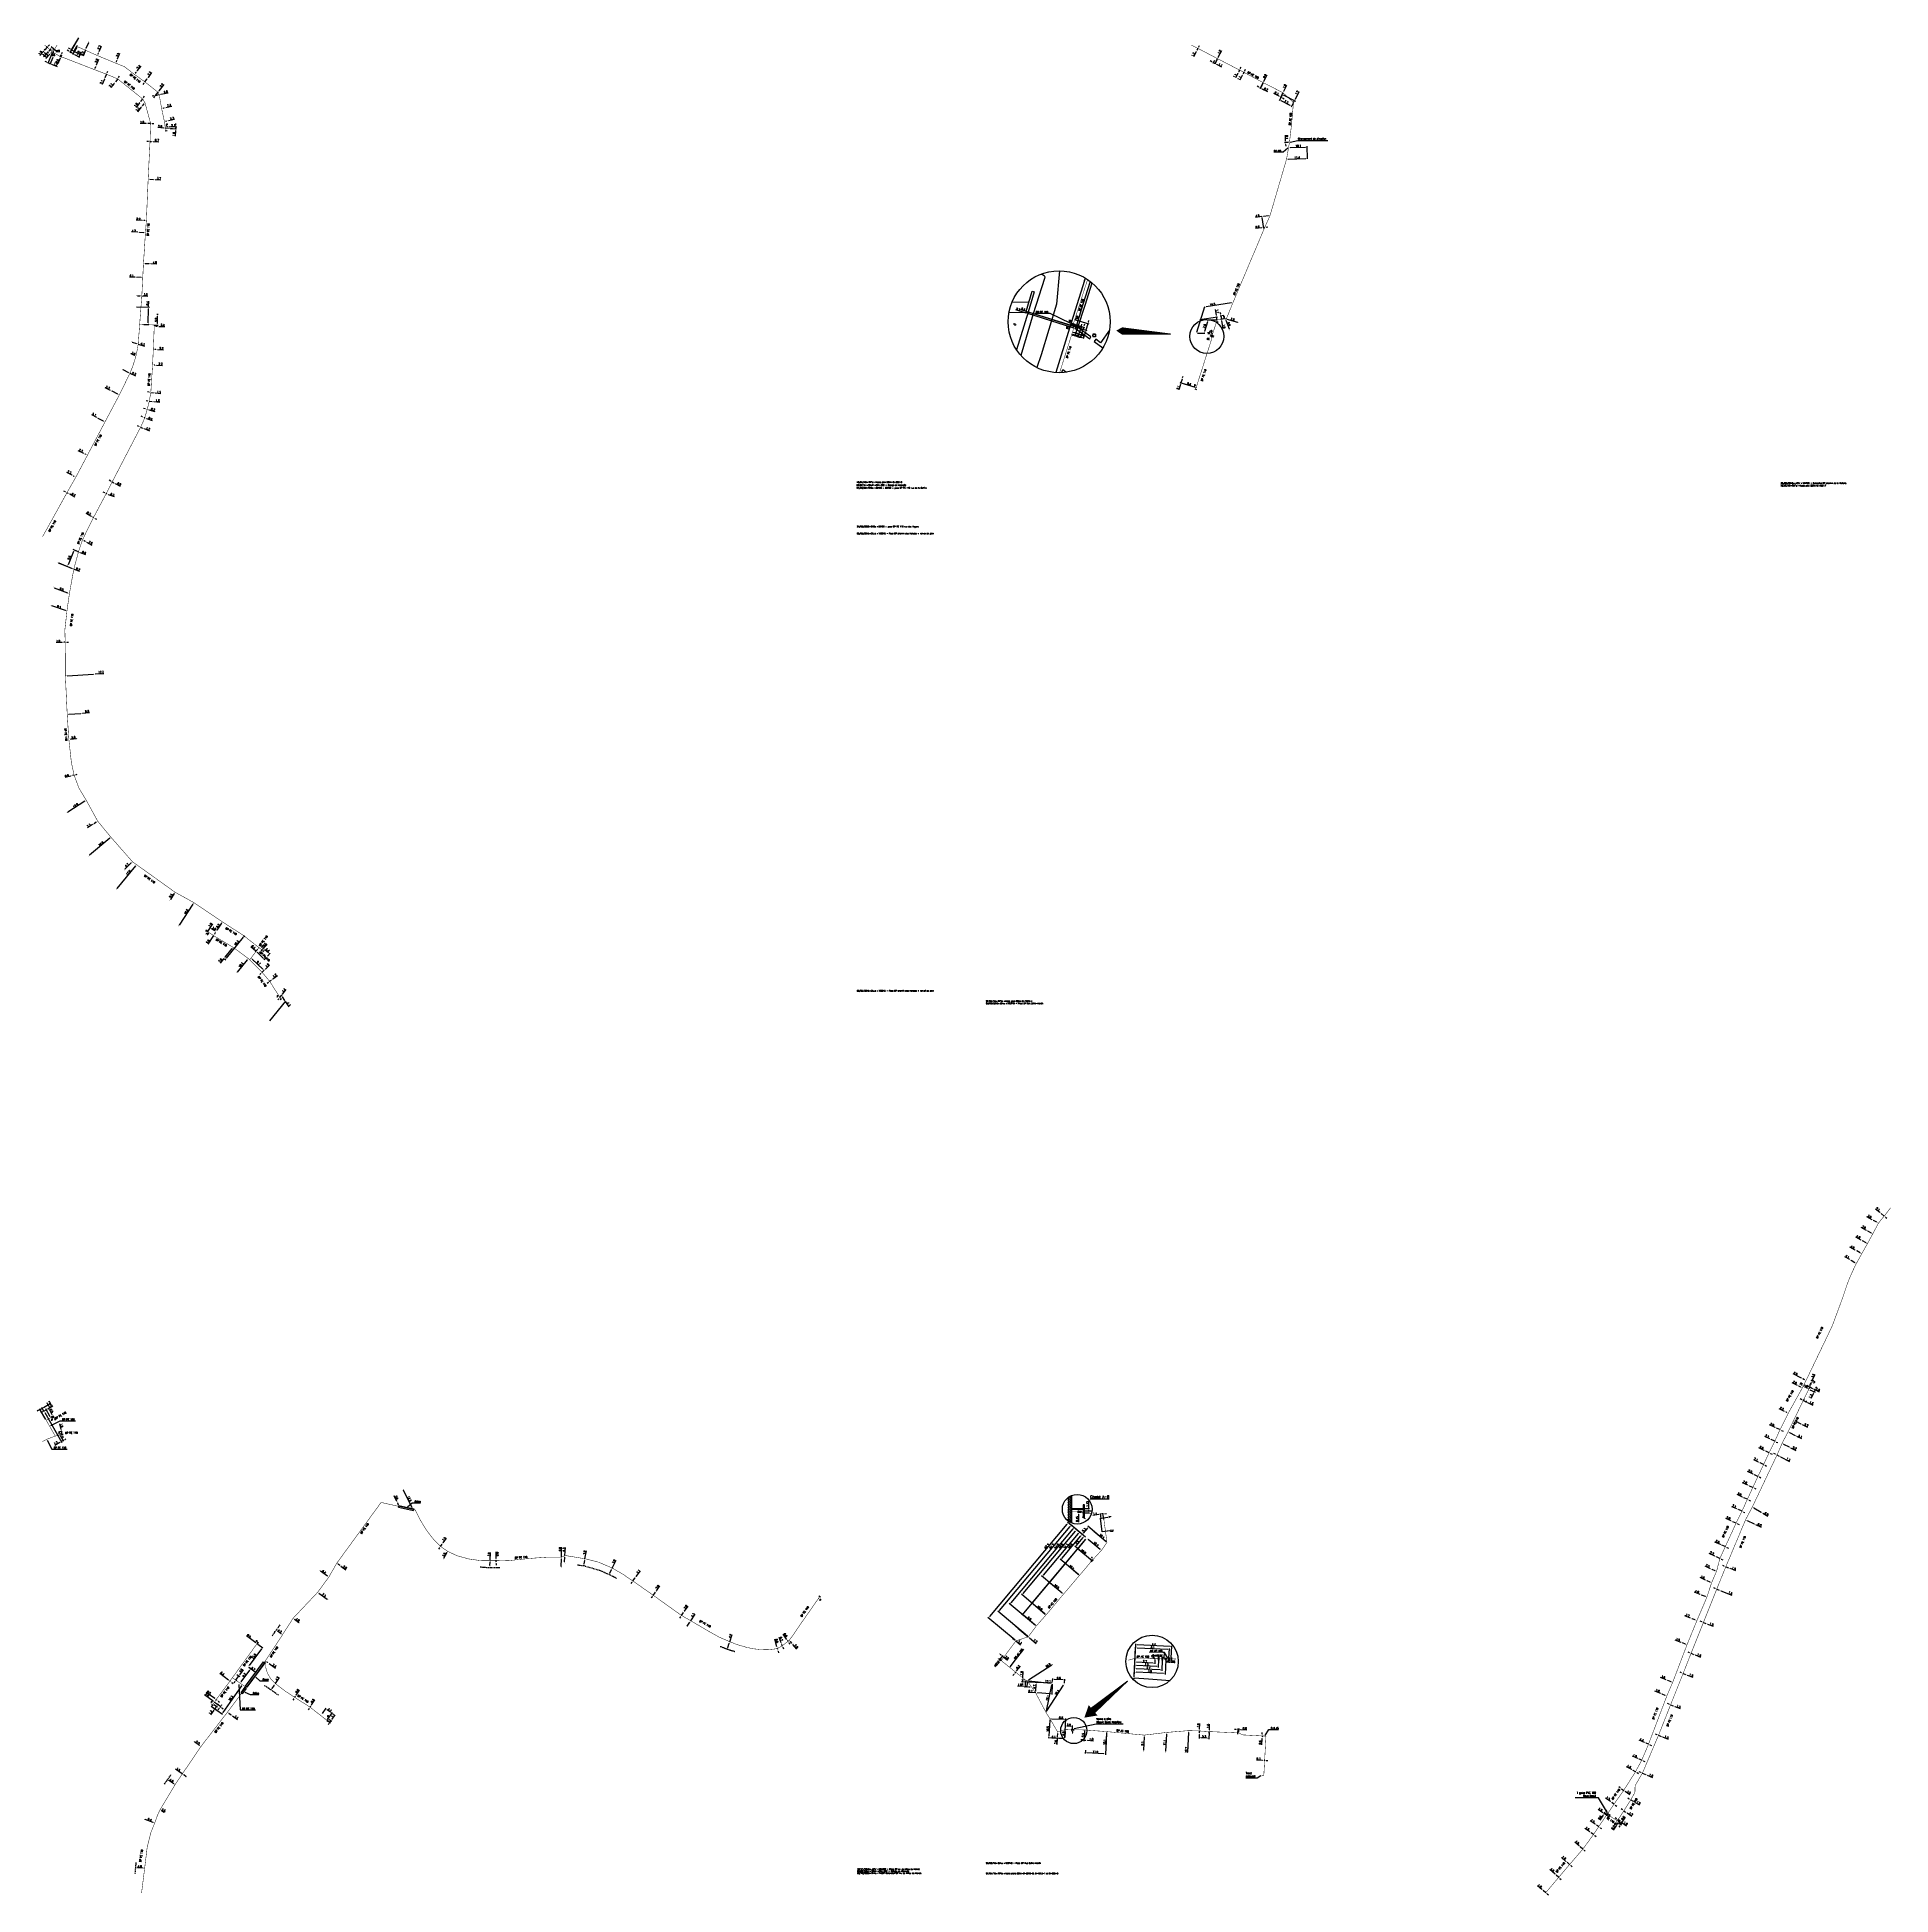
# Model space of a CAD drawing. Header units: millimetres. Extents: x 183997 to 185000, y 126999 to 128004.
import ezdxf
from ezdxf.enums import TextEntityAlignment as Align

# ---------------------------------------------------------------- set-up
doc = ezdxf.new("R2010")
doc.units = ezdxf.units.MM
doc.header["$PDMODE"] = 34
for name, pattern in [('DASHED', [0.75, 0.5, -0.25]), ('L_25_AP', [2000, 1000, 1000]), ('L_25_PE', [2000, 1000, 1000])]:
    doc.linetypes.add(name, pattern=pattern)
doc.layers.get('0').update_dxf_attribs({"linetype": 'CONTINUOUS'})
doc.layers.get('DEFPOINTS').update_dxf_attribs({"linetype": 'CONTINUOUS'})
for name, color, linetype in [('L_150', 1, 'CONTINUOUS'), ('L_300', 7, 'CONTINUOUS'), ('L_340', 7, 'CONTINUOUS'), ('L_400', 7, 'CONTINUOUS'), ('L_900', 7, 'CONTINUOUS')]:
    doc.layers.add(name, color=color, linetype=linetype)
doc.layers.add('L_910', color=7, linetype='CONTINUOUS', plot=False)
doc.styles.add('G_ROMANS', font='ROMANS.SHX', dxfattribs={"width": 0.75})
doc.styles.get("Standard").update_dxf_attribs({"font": 'romans.shx', "width": 0.85})
doc.dimstyles.get("Standard").update_dxf_attribs({"dimtxt": 1.5, "dimasz": 1.2, "dimexe": 0.625, "dimexo": 0.625, "dimgap": 0.25, "dimtad": 1, "dimdec": 1, "dimzin": 0, "dimdsep": 46, "dimtxsty": 'Standard', "dimcen": -0.5, "dimadec": 0, "dimazin": 0, "dimtfac": 1, "dimtdec": 1, "dimtmove": 0, "dimatfit": 3, "dimfxl": 0, "dimtolj": 1, "dimtzin": 0, "dimarcsym": 0})

# ---------------------------------------------------------------- blocks, each defined once
blk = doc.blocks.new('*D0')
at = {"layer": 'DEFPOINTS', "color": 0, "linetype": 'Continuous', "transparency": 16777216}
for p in [(184005.5, 127996.2), (184004.1, 127990), (184005.6, 127993.7)]:
    blk.add_point(p, dxfattribs=at)
at = {"layer": 'L_150', "color": 0, "linetype": 'Continuous', "lineweight": -2, "transparency": 16777216}
for p, q in [((184005.3, 127995.8), (184002.9, 127990)), ((184002.3, 127990.7), (184001.4, 127991.1)), ((184003.1, 127990.4), (184004.1, 127990)), ((184005.5, 127993.3), (184003.9, 127989.5)), ((184004.9, 127989.6), (184007.9, 127988.4))]:
    blk.add_line(p, q, dxfattribs=at)
at = {"layer": 'L_150', "color": 0, "linetype": 'Continuous', "transparency": 16777216}
for points in [[(184002.3, 127990.9), (184002.2, 127990.6), (184003.1, 127990.4)], [(184005, 127989.8), (184004.9, 127989.5), (184004.1, 127990)]]:
    blk.add_solid(points, dxfattribs=at)
at = {"layer": 'L_150', "color": 0, "linetype": 'Continuous', "transparency": 16777216, "insert": (184007.1, 127989.6), "char_height": 1.12, "attachment_point": 5, "rotation": 337.7542}
blk.add_mtext('\\A1;1.7', dxfattribs=at)
blk = doc.blocks.new('*D1')
at = {"layer": 'DEFPOINTS', "color": 0, "linetype": 'Continuous', "transparency": 16777216}
for p in [(184008.9, 127994.2), (184009.2, 127994.9), (184010.1, 127994.6)]:
    blk.add_point(p, dxfattribs=at)
at = {"layer": 'L_150', "color": 0, "linetype": 'Continuous', "lineweight": -2, "transparency": 16777216}
for p, q in [((184010.4, 127995.4), (184010.8, 127996.2)), ((184009.5, 127993), (184008.2, 127989.9)), ((184009.3, 127994), (184010.2, 127993.6)), ((184009.6, 127994.8), (184010.5, 127994.4)), ((184010.1, 127994.6), (184009.8, 127993.8))]:
    blk.add_line(p, q, dxfattribs=at)
at = {"layer": 'L_150', "color": 0, "linetype": 'Continuous', "transparency": 16777216}
for points in [[(184009.3, 127993), (184009.6, 127992.9), (184009.8, 127993.8)], [(184010.3, 127995.4), (184010.6, 127995.3), (184010.1, 127994.6)]]:
    blk.add_solid(points, dxfattribs=at)
at = {"layer": 'L_150', "color": 0, "linetype": 'Continuous', "transparency": 16777216, "insert": (184008, 127991.3), "char_height": 1.12, "attachment_point": 5, "rotation": 67.9789}
blk.add_mtext('\\A1;0.8', dxfattribs=at)
blk = doc.blocks.new('*D2')
at = {"layer": 'DEFPOINTS', "color": 0, "linetype": 'Continuous', "transparency": 16777216}
for p in [(184028.2, 127986.7), (184029.2, 127989.3), (184029.2, 127989.3)]:
    blk.add_point(p, dxfattribs=at)
at = {"layer": 'L_150', "color": 0, "linetype": 'Continuous', "lineweight": -2, "transparency": 16777216}
for p, q in [((184028.5, 127987.5), (184028.9, 127988.5)), ((184029.2, 127989.3), (184030.4, 127992.3))]:
    blk.add_line(p, q, dxfattribs=at)
at = {"layer": 'L_150', "color": 0, "linetype": 'Continuous', "transparency": 16777216}
for points in [[(184028.3, 127987.6), (184028.6, 127987.5), (184028.2, 127986.7)], [(184028.7, 127988.5), (184029, 127988.4), (184029.2, 127989.3)]]:
    blk.add_solid(points, dxfattribs=at)
at = {"layer": 'L_150', "color": 0, "linetype": 'Continuous', "transparency": 16777216, "insert": (184029.3, 127991.5), "char_height": 1.12, "attachment_point": 5, "rotation": 67.9789}
blk.add_mtext('\\A1;2.8', dxfattribs=at)
blk = doc.blocks.new('*D3')
at = {"layer": 'DEFPOINTS', "color": 0, "linetype": 'Continuous', "transparency": 16777216}
for p in [(184033.8, 127982.3), (184034.6, 127984.2), (184034.6, 127984.2)]:
    blk.add_point(p, dxfattribs=at)
at = {"layer": 'L_150', "color": 0, "linetype": 'Continuous', "lineweight": -2, "transparency": 16777216}
for p, q in [((184034.9, 127985.1), (184035.3, 127985.9)), ((184033.5, 127981.5), (184032.3, 127978.7)), ((184034.6, 127984.2), (184033.8, 127982.3)), ((184034.2, 127982.2), (184034.2, 127982.2))]:
    blk.add_line(p, q, dxfattribs=at)
at = {"layer": 'L_150', "color": 0, "linetype": 'Continuous', "transparency": 16777216}
for points in [[(184033.3, 127981.6), (184033.6, 127981.4), (184033.8, 127982.3)], [(184034.8, 127985.1), (184035, 127985), (184034.6, 127984.2)]]:
    blk.add_solid(points, dxfattribs=at)
at = {"layer": 'L_150', "color": 0, "linetype": 'Continuous', "transparency": 16777216, "insert": (184032, 127980), "char_height": 1.12, "attachment_point": 5, "rotation": 67.8295}
blk.add_mtext('\\A1;2.1', dxfattribs=at)
blk = doc.blocks.new('*D4')
at = {"layer": 'DEFPOINTS', "color": 0, "linetype": 'Continuous', "transparency": 16777216}
for p in [(184039.4, 127980.1), (184039.4, 127980.1), (184040.7, 127981.7)]:
    blk.add_point(p, dxfattribs=at)
at = {"layer": 'L_150', "color": 0, "linetype": 'Continuous', "lineweight": -2, "transparency": 16777216}
for p, q in [((184038.8, 127979.3), (184037, 127977)), ((184040.7, 127981.7), (184039.4, 127980.1)), ((184041.2, 127982.4), (184041.7, 127983.2))]:
    blk.add_line(p, q, dxfattribs=at)
at = {"layer": 'L_150', "color": 0, "linetype": 'Continuous', "transparency": 16777216}
for points in [[(184038.7, 127979.4), (184038.9, 127979.3), (184039.4, 127980.1)], [(184041.1, 127982.5), (184041.3, 127982.3), (184040.7, 127981.7)]]:
    blk.add_solid(points, dxfattribs=at)
at = {"layer": 'L_150', "color": 0, "linetype": 'Continuous', "transparency": 16777216, "insert": (184037, 127978.3), "char_height": 1.12, "attachment_point": 5, "rotation": 52.3884}
blk.add_mtext('\\A1;2.1', dxfattribs=at)
blk = doc.blocks.new('*D5')
at = {"layer": 'DEFPOINTS', "color": 0, "linetype": 'Continuous', "transparency": 16777216}
for p in [(184053, 127969.5), (184053, 127969.5), (184054.1, 127970.9)]:
    blk.add_point(p, dxfattribs=at)
at = {"layer": 'L_150', "color": 0, "linetype": 'Continuous', "lineweight": -2, "transparency": 16777216}
for p, q in [((184052.5, 127968.7), (184050.6, 127966.2)), ((184054.1, 127970.9), (184053, 127969.5)), ((184054.7, 127971.6), (184055.2, 127972.3))]:
    blk.add_line(p, q, dxfattribs=at)
at = {"layer": 'L_150', "color": 0, "linetype": 'Continuous', "transparency": 16777216}
for points in [[(184052.3, 127968.8), (184052.6, 127968.6), (184053, 127969.5)], [(184054.6, 127971.7), (184054.8, 127971.5), (184054.1, 127970.9)]]:
    blk.add_solid(points, dxfattribs=at)
at = {"layer": 'L_150', "color": 0, "linetype": 'Continuous', "transparency": 16777216, "insert": (184050.6, 127967.6), "char_height": 1.12, "attachment_point": 5, "rotation": 52.6799}
blk.add_mtext('\\A1;1.8', dxfattribs=at)
blk = doc.blocks.new('*D6')
at = {"layer": 'DEFPOINTS', "color": 0, "linetype": 'Continuous', "transparency": 16777216}
for p in [(184030.6, 127996.5), (184030.6, 127996.5), (184029.8, 127994.3)]:
    blk.add_point(p, dxfattribs=at)
at = {"layer": 'L_150', "color": 0, "linetype": 'Continuous', "lineweight": -2, "transparency": 16777216}
for p, q in [((184030.1, 127995.1), (184030.3, 127995.6)), ((184030.6, 127996.5), (184031.9, 127999.5))]:
    blk.add_line(p, q, dxfattribs=at)
at = {"layer": 'L_150', "color": 0, "linetype": 'Continuous', "transparency": 16777216}
for points in [[(184030.2, 127995.7), (184030.5, 127995.6), (184030.6, 127996.5)], [(184030, 127995.2), (184030.2, 127995.1), (184029.8, 127994.3)]]:
    blk.add_solid(points, dxfattribs=at)
at = {"layer": 'L_150', "color": 0, "linetype": 'Continuous', "transparency": 16777216, "insert": (184030.7, 127998.7), "char_height": 1.12, "attachment_point": 5, "rotation": 68.3972}
blk.add_mtext('\\A1;2.3', dxfattribs=at)
blk = doc.blocks.new('*D7')
at = {"layer": 'DEFPOINTS', "color": 0, "linetype": 'Continuous', "transparency": 16777216}
for p in [(184039.7, 127990.2), (184040.6, 127992.5), (184040.6, 127992.5)]:
    blk.add_point(p, dxfattribs=at)
at = {"layer": 'L_150', "color": 0, "linetype": 'Continuous', "lineweight": -2, "transparency": 16777216}
for p, q in [((184040, 127991), (184040.2, 127991.7)), ((184040.6, 127992.5), (184041.8, 127995.6))]:
    blk.add_line(p, q, dxfattribs=at)
at = {"layer": 'L_150', "color": 0, "linetype": 'Continuous', "transparency": 16777216}
for points in [[(184039.9, 127991.1), (184040.1, 127991), (184039.7, 127990.2)], [(184040.1, 127991.7), (184040.4, 127991.6), (184040.6, 127992.5)]]:
    blk.add_solid(points, dxfattribs=at)
at = {"layer": 'L_150', "color": 0, "linetype": 'Continuous', "transparency": 16777216, "insert": (184040.7, 127994.7), "char_height": 1.12, "attachment_point": 5, "rotation": 68.1597}
blk.add_mtext('\\A1;2.5', dxfattribs=at)
blk = doc.blocks.new('*D8')
at = {"layer": 'DEFPOINTS', "color": 0, "linetype": 'Continuous', "transparency": 16777216}
for p in [(184051.3, 127986), (184051.3, 127986), (184049.8, 127984.1)]:
    blk.add_point(p, dxfattribs=at)
at = {"layer": 'L_150', "color": 0, "linetype": 'Continuous', "lineweight": -2, "transparency": 16777216}
for p, q in [((184051.3, 127986), (184053.3, 127988.6)), ((184050.4, 127984.8), (184050.7, 127985.3))]:
    blk.add_line(p, q, dxfattribs=at)
at = {"layer": 'L_150', "color": 0, "linetype": 'Continuous', "transparency": 16777216}
for points in [[(184050.6, 127985.3), (184050.8, 127985.2), (184051.3, 127986)], [(184050.2, 127984.9), (184050.5, 127984.7), (184049.8, 127984.1)]]:
    blk.add_solid(points, dxfattribs=at)
at = {"layer": 'L_150', "color": 0, "linetype": 'Continuous', "transparency": 16777216, "insert": (184052, 127988.1), "char_height": 1.12, "attachment_point": 5, "rotation": 52.3946}
blk.add_mtext('\\A1;2.4', dxfattribs=at)
blk = doc.blocks.new('*D9')
at = {"layer": 'DEFPOINTS', "color": 0, "linetype": 'Continuous', "transparency": 16777216}
for p in [(184055.4, 127980.1), (184056.7, 127981.8), (184056.7, 127981.8)]:
    blk.add_point(p, dxfattribs=at)
at = {"layer": 'L_150', "color": 0, "linetype": 'Continuous', "lineweight": -2, "transparency": 16777216}
for p, q in [((184054.9, 127979.4), (184054.3, 127978.7)), ((184055.4, 127980.1), (184056.7, 127981.8)), ((184057.3, 127982.5), (184059.2, 127985.1))]:
    blk.add_line(p, q, dxfattribs=at)
at = {"layer": 'L_150', "color": 0, "linetype": 'Continuous', "transparency": 16777216}
for points in [[(184054.7, 127979.5), (184055, 127979.3), (184055.4, 127980.1)], [(184057.1, 127982.6), (184057.4, 127982.4), (184056.7, 127981.8)]]:
    blk.add_solid(points, dxfattribs=at)
at = {"layer": 'L_150', "color": 0, "linetype": 'Continuous', "transparency": 16777216, "insert": (184057.9, 127984.6), "char_height": 1.12, "attachment_point": 5, "rotation": 52.598}
blk.add_mtext('\\A1;2.2', dxfattribs=at)
blk = doc.blocks.new('*D10')
at = {"layer": 'DEFPOINTS', "color": 0, "linetype": 'Continuous', "transparency": 16777216}
for p in [(184061.1, 127972.8), (184061.1, 127972.8), (184062.5, 127974.5)]:
    blk.add_point(p, dxfattribs=at)
at = {"layer": 'L_150', "color": 0, "linetype": 'Continuous', "lineweight": -2, "transparency": 16777216}
for p, q in [((184063.1, 127975.2), (184065.9, 127978.7)), ((184060.6, 127972.1), (184060, 127971.4)), ((184061.1, 127972.8), (184062.5, 127974.5)), ((184061.5, 127972.5), (184061.5, 127972.5)), ((184062.9, 127974.2), (184062.9, 127974.2))]:
    blk.add_line(p, q, dxfattribs=at)
at = {"layer": 'L_150', "color": 0, "linetype": 'Continuous', "transparency": 16777216}
for points in [[(184060.5, 127972.2), (184060.7, 127972), (184061.1, 127972.8)], [(184062.9, 127975.3), (184063.2, 127975.1), (184062.5, 127974.5)]]:
    blk.add_solid(points, dxfattribs=at)
at = {"layer": 'L_150', "color": 0, "linetype": 'Continuous', "transparency": 16777216, "insert": (184064.5, 127978.2), "char_height": 1.12, "attachment_point": 5, "rotation": 51.1482}
blk.add_mtext('\\A1;2.2', dxfattribs=at)
blk = doc.blocks.new('*D11')
at = {"layer": 'DEFPOINTS', "color": 0, "linetype": 'Continuous', "transparency": 16777216}
for p in [(184061.1, 127972.8), (184061.1, 127972.8), (184063.1, 127973.2)]:
    blk.add_point(p, dxfattribs=at)
at = {"layer": 'L_150', "color": 0, "linetype": 'Continuous', "lineweight": -2, "transparency": 16777216}
for p, q in [((184060.3, 127972.6), (184059.4, 127972.4)), ((184061.1, 127972.8), (184063.1, 127973.2)), ((184064, 127973.4), (184068, 127974.2))]:
    blk.add_line(p, q, dxfattribs=at)
at = {"layer": 'L_150', "color": 0, "linetype": 'Continuous', "transparency": 16777216}
for points in [[(184060.2, 127972.7), (184060.3, 127972.5), (184061.1, 127972.8)], [(184063.9, 127973.5), (184064, 127973.2), (184063.1, 127973.2)]]:
    blk.add_solid(points, dxfattribs=at)
at = {"layer": 'L_150', "color": 0, "linetype": 'Continuous', "transparency": 16777216, "insert": (184066.7, 127974.7), "char_height": 1.12, "attachment_point": 5, "rotation": 11.9581}
blk.add_mtext('\\A1;2.0', dxfattribs=at)
blk = doc.blocks.new('*D12')
at = {"layer": 'DEFPOINTS', "color": 0, "linetype": 'Continuous', "transparency": 16777216}
for p in [(184064.5, 127965.7), (184066.7, 127966.2), (184066.7, 127966.2)]:
    blk.add_point(p, dxfattribs=at)
at = {"layer": 'L_150', "color": 0, "linetype": 'Continuous', "lineweight": -2, "transparency": 16777216}
for p, q in [((184065.3, 127965.9), (184065.8, 127966)), ((184066.7, 127966.2), (184069.9, 127966.9))]:
    blk.add_line(p, q, dxfattribs=at)
at = {"layer": 'L_150', "color": 0, "linetype": 'Continuous', "transparency": 16777216}
for points in [[(184065.3, 127966.1), (184065.4, 127965.8), (184064.5, 127965.7)], [(184065.7, 127966.2), (184065.8, 127965.9), (184066.7, 127966.2)]]:
    blk.add_solid(points, dxfattribs=at)
at = {"layer": 'L_150', "color": 0, "linetype": 'Continuous', "transparency": 16777216, "insert": (184068.5, 127967.4), "char_height": 1.12, "attachment_point": 5, "rotation": 12.3209}
blk.add_mtext('\\A1;2.2', dxfattribs=at)
blk = doc.blocks.new('*D13')
at = {"layer": 'DEFPOINTS', "color": 0, "linetype": 'Continuous', "transparency": 16777216}
for p in [(184065.9, 127958.7), (184068.2, 127959.2), (184068.2, 127959.2)]:
    blk.add_point(p, dxfattribs=at)
at = {"layer": 'L_150', "color": 0, "linetype": 'Continuous', "lineweight": -2, "transparency": 16777216}
for p, q in [((184066.8, 127958.9), (184067.3, 127959)), ((184068.2, 127959.2), (184071.4, 127959.9))]:
    blk.add_line(p, q, dxfattribs=at)
at = {"layer": 'L_150', "color": 0, "linetype": 'Continuous', "transparency": 16777216}
for points in [[(184066.8, 127959), (184066.9, 127958.7), (184065.9, 127958.7)], [(184067.3, 127959.1), (184067.3, 127958.8), (184068.2, 127959.2)]]:
    blk.add_solid(points, dxfattribs=at)
at = {"layer": 'L_150', "color": 0, "linetype": 'Continuous', "transparency": 16777216, "insert": (184070.1, 127960.3), "char_height": 1.12, "attachment_point": 5, "rotation": 12.3209}
blk.add_mtext('\\A1;2.3', dxfattribs=at)
blk = doc.blocks.new('*D14')
at = {"layer": 'DEFPOINTS', "color": 0, "linetype": 'Continuous', "transparency": 16777216}
for p in [(184066.3, 127956.1), (184068.6, 127955.9), (184068.6, 127955.9)]:
    blk.add_point(p, dxfattribs=at)
at = {"layer": 'L_150', "color": 0, "linetype": 'Continuous', "lineweight": -2, "transparency": 16777216}
for p, q in [((184067.2, 127956), (184067.7, 127956)), ((184068.6, 127955.9), (184071.8, 127955.7))]:
    blk.add_line(p, q, dxfattribs=at)
at = {"layer": 'L_150', "color": 0, "linetype": 'Continuous', "transparency": 16777216}
for points in [[(184067.2, 127956.2), (184067.2, 127955.9), (184066.3, 127956.1)], [(184067.7, 127956.2), (184067.7, 127955.9), (184068.6, 127955.9)]]:
    blk.add_solid(points, dxfattribs=at)
at = {"layer": 'L_150', "color": 0, "linetype": 'Continuous', "transparency": 16777216, "insert": (184070.7, 127956.5), "char_height": 1.12, "attachment_point": 5, "rotation": 355.9166}
blk.add_mtext('\\A1;2.3', dxfattribs=at)
blk = doc.blocks.new('*D15')
at = {"layer": 'DEFPOINTS', "color": 0, "linetype": 'Continuous', "transparency": 16777216}
for p in [(184068.6, 127955.9), (184072.1, 127955.7), (184068.5, 127954.9)]:
    blk.add_point(p, dxfattribs=at)
at = {"layer": 'L_300', "color": 0, "linetype": 'Continuous', "lineweight": -2, "transparency": 16777216}
for p, q in [((184069, 127955.9), (184072.6, 127955.7)), ((184072.1, 127955.7), (184072, 127954.7)), ((184072.2, 127956.6), (184072.2, 127957.5)), ((184069, 127954.9), (184072.5, 127954.7)), ((184072, 127953.8), (184071.7, 127950.7))]:
    blk.add_line(p, q, dxfattribs=at)
at = {"layer": 'L_300', "color": 0, "linetype": 'Continuous', "transparency": 16777216}
for points in [[(184072, 127956.6), (184072.3, 127956.6), (184072.1, 127955.7)], [(184071.8, 127953.8), (184072.1, 127953.8), (184072, 127954.7)]]:
    blk.add_solid(points, dxfattribs=at)
at = {"layer": 'L_300', "color": 0, "linetype": 'Continuous', "transparency": 16777216, "insert": (184071.1, 127951.8), "char_height": 1.12, "attachment_point": 5, "rotation": 85.9166}
blk.add_mtext('\\A1;1.0', dxfattribs=at)
blk = doc.blocks.new('*D16')
at = {"layer": 'DEFPOINTS', "color": 0, "linetype": 'Continuous', "transparency": 16777216}
for p in [(184066.6, 127955.1), (184068.5, 127954.9), (184068.5, 127954.9)]:
    blk.add_point(p, dxfattribs=at)
at = {"layer": 'L_300', "color": 0, "linetype": 'Continuous', "lineweight": -2, "transparency": 16777216}
for p, q in [((184065.7, 127955.1), (184062.4, 127955.4)), ((184068.5, 127954.9), (184066.6, 127955.1)), ((184069.4, 127954.9), (184070.3, 127954.8))]:
    blk.add_line(p, q, dxfattribs=at)
at = {"layer": 'L_300', "color": 0, "linetype": 'Continuous', "transparency": 16777216}
for points in [[(184065.7, 127955.3), (184065.6, 127955), (184066.6, 127955.1)], [(184069.4, 127955), (184069.4, 127954.7), (184068.5, 127954.9)]]:
    blk.add_solid(points, dxfattribs=at)
at = {"layer": 'L_300', "color": 0, "linetype": 'Continuous', "transparency": 16777216, "insert": (184063.6, 127956), "char_height": 1.12, "attachment_point": 5, "rotation": 355.9166}
blk.add_mtext('\\A1;2.0', dxfattribs=at)
blk = doc.blocks.new('*D17')
at = {"layer": 'DEFPOINTS', "color": 0, "linetype": 'Continuous', "transparency": 16777216}
for p in [(184053.4, 127966.4), (184053.4, 127966.4), (184055.4, 127969)]:
    blk.add_point(p, dxfattribs=at)
at = {"layer": 'L_150', "color": 0, "linetype": 'Continuous', "lineweight": -2, "transparency": 16777216}
for p, q in [((184053.4, 127966.4), (184051.4, 127963.8)), ((184054.8, 127968.3), (184053.9, 127967.1))]:
    blk.add_line(p, q, dxfattribs=at)
at = {"layer": 'L_150', "color": 0, "linetype": 'Continuous', "transparency": 16777216}
for points in [[(184053.8, 127967.2), (184054, 127967), (184053.4, 127966.4)], [(184054.7, 127968.4), (184054.9, 127968.2), (184055.4, 127969)]]:
    blk.add_solid(points, dxfattribs=at)
at = {"layer": 'L_150', "color": 0, "linetype": 'Continuous', "transparency": 16777216, "insert": (184051.5, 127965.2), "char_height": 1.12, "attachment_point": 5, "rotation": 52.6264}
blk.add_mtext('\\A1;3.3', dxfattribs=at)
blk = doc.blocks.new('*D18')
at = {"layer": 'DEFPOINTS', "color": 0, "linetype": 'Continuous', "transparency": 16777216}
for p in [(184056.9, 127957.6), (184056.9, 127957.6), (184058.5, 127957.6)]:
    blk.add_point(p, dxfattribs=at)
at = {"layer": 'L_150', "color": 0, "linetype": 'Continuous', "lineweight": -2, "transparency": 16777216}
for p, q in [((184056, 127957.6), (184052.8, 127957.6)), ((184058.5, 127957.6), (184056.9, 127957.6)), ((184059.4, 127957.6), (184060.3, 127957.6))]:
    blk.add_line(p, q, dxfattribs=at)
at = {"layer": 'L_150', "color": 0, "linetype": 'Continuous', "transparency": 16777216}
for points in [[(184056, 127957.7), (184056, 127957.4), (184056.9, 127957.6)], [(184059.4, 127957.7), (184059.4, 127957.4), (184058.5, 127957.6)]]:
    blk.add_solid(points, dxfattribs=at)
at = {"layer": 'L_150', "color": 0, "linetype": 'Continuous', "transparency": 16777216, "insert": (184053.9, 127958.3), "char_height": 1.12, "attachment_point": 5, "rotation": 0.0849}
blk.add_mtext('\\A1;1.6', dxfattribs=at)
blk = doc.blocks.new('*D19')
at = {"layer": 'DEFPOINTS', "color": 0, "linetype": 'Continuous', "transparency": 16777216}
for p in [(184058.2, 127947.9), (184058.9, 127947.8), (184058.9, 127947.8)]:
    blk.add_point(p, dxfattribs=at)
at = {"layer": 'L_150', "color": 0, "linetype": 'Continuous', "lineweight": -2, "transparency": 16777216}
for p, q in [((184057.3, 127947.9), (184056.4, 127947.9)), ((184058.2, 127947.9), (184058.9, 127947.8)), ((184059.8, 127947.8), (184063, 127947.7))]:
    blk.add_line(p, q, dxfattribs=at)
at = {"layer": 'L_150', "color": 0, "linetype": 'Continuous', "transparency": 16777216}
for points in [[(184057.3, 127948), (184057.3, 127947.7), (184058.2, 127947.9)], [(184059.8, 127948), (184059.8, 127947.7), (184058.9, 127947.8)]]:
    blk.add_solid(points, dxfattribs=at)
at = {"layer": 'L_150', "color": 0, "linetype": 'Continuous', "transparency": 16777216, "insert": (184061.9, 127948.5), "char_height": 1.12, "attachment_point": 5, "rotation": 358.1945}
blk.add_mtext('\\A1;0.7', dxfattribs=at)
blk = doc.blocks.new('*D20')
at = {"layer": 'DEFPOINTS', "color": 0, "linetype": 'Continuous', "transparency": 16777216}
for p in [(184057.2, 127927.5), (184060.9, 127927.3), (184060.9, 127927.3)]:
    blk.add_point(p, dxfattribs=at)
at = {"layer": 'L_150', "color": 0, "linetype": 'Continuous', "lineweight": -2, "transparency": 16777216}
for p, q in [((184058.1, 127927.4), (184060, 127927.3)), ((184060.9, 127927.3), (184064.1, 127927.1))]:
    blk.add_line(p, q, dxfattribs=at)
at = {"layer": 'L_150', "color": 0, "linetype": 'Continuous', "transparency": 16777216}
for points in [[(184058.1, 127927.6), (184058, 127927.3), (184057.2, 127927.5)], [(184060, 127927.5), (184059.9, 127927.2), (184060.9, 127927.3)]]:
    blk.add_solid(points, dxfattribs=at)
at = {"layer": 'L_150', "color": 0, "linetype": 'Continuous', "transparency": 16777216, "insert": (184063, 127927.9), "char_height": 1.12, "attachment_point": 5, "rotation": 356.9625}
blk.add_mtext('\\A1;3.7', dxfattribs=at)
blk = doc.blocks.new('*D21')
at = {"layer": 'DEFPOINTS', "color": 0, "linetype": 'Continuous', "transparency": 16777216}
for p in [(184054, 127905.1), (184054, 127905.1), (184056.2, 127904.9)]:
    blk.add_point(p, dxfattribs=at)
at = {"layer": 'L_150', "color": 0, "linetype": 'Continuous', "lineweight": -2, "transparency": 16777216}
for p, q in [((184054, 127905.1), (184050.7, 127905.3)), ((184055.3, 127905), (184054.8, 127905))]:
    blk.add_line(p, q, dxfattribs=at)
at = {"layer": 'L_150', "color": 0, "linetype": 'Continuous', "transparency": 16777216}
for points in [[(184054.9, 127905.2), (184054.8, 127904.9), (184054, 127905.1)], [(184055.3, 127905.1), (184055.3, 127904.8), (184056.2, 127904.9)]]:
    blk.add_solid(points, dxfattribs=at)
at = {"layer": 'L_150', "color": 0, "linetype": 'Continuous', "transparency": 16777216, "insert": (184051.9, 127905.9), "char_height": 1.12, "attachment_point": 5, "rotation": 356.7197}
blk.add_mtext('\\A1;2.2', dxfattribs=at)
blk = doc.blocks.new('*D22')
at = {"layer": 'DEFPOINTS', "color": 0, "linetype": 'Continuous', "transparency": 16777216}
for p in [(184051.5, 127898.7), (184051.5, 127898.7), (184055.7, 127898.4)]:
    blk.add_point(p, dxfattribs=at)
at = {"layer": 'L_150', "color": 0, "linetype": 'Continuous', "lineweight": -2, "transparency": 16777216}
for p, q in [((184051.5, 127898.7), (184048.2, 127898.9)), ((184054.8, 127898.5), (184052.4, 127898.6))]:
    blk.add_line(p, q, dxfattribs=at)
at = {"layer": 'L_150', "color": 0, "linetype": 'Continuous', "transparency": 16777216}
for points in [[(184052.4, 127898.8), (184052.3, 127898.5), (184051.5, 127898.7)], [(184054.8, 127898.6), (184054.8, 127898.3), (184055.7, 127898.4)]]:
    blk.add_solid(points, dxfattribs=at)
at = {"layer": 'L_150', "color": 0, "linetype": 'Continuous', "transparency": 16777216, "insert": (184049.4, 127899.5), "char_height": 1.12, "attachment_point": 5, "rotation": 356.4578}
blk.add_mtext('\\A1;4.2', dxfattribs=at)
blk = doc.blocks.new('*D23')
at = {"layer": 'DEFPOINTS', "color": 0, "linetype": 'Continuous', "transparency": 16777216}
for p in [(184054.6, 127882), (184058.6, 127881.8), (184058.6, 127881.8)]:
    blk.add_point(p, dxfattribs=at)
at = {"layer": 'L_150', "color": 0, "linetype": 'Continuous', "lineweight": -2, "transparency": 16777216}
for p, q in [((184055.5, 127881.9), (184057.7, 127881.8)), ((184058.6, 127881.8), (184061.9, 127881.6))]:
    blk.add_line(p, q, dxfattribs=at)
at = {"layer": 'L_150', "color": 0, "linetype": 'Continuous', "transparency": 16777216}
for points in [[(184055.5, 127882.1), (184055.5, 127881.8), (184054.6, 127882)], [(184057.7, 127882), (184057.7, 127881.7), (184058.6, 127881.8)]]:
    blk.add_solid(points, dxfattribs=at)
at = {"layer": 'L_150', "color": 0, "linetype": 'Continuous', "transparency": 16777216, "insert": (184060.8, 127882.4), "char_height": 1.12, "attachment_point": 5, "rotation": 356.9615}
blk.add_mtext('\\A1;4.0', dxfattribs=at)
blk = doc.blocks.new('*D24')
at = {"layer": 'DEFPOINTS', "color": 0, "linetype": 'Continuous', "transparency": 16777216}
for p in [(184050.1, 127874.4), (184050.1, 127874.4), (184054.2, 127874.2)]:
    blk.add_point(p, dxfattribs=at)
at = {"layer": 'L_150', "color": 0, "linetype": 'Continuous', "lineweight": -2, "transparency": 16777216}
for p, q in [((184050.1, 127874.4), (184047.1, 127874.5)), ((184053.3, 127874.3), (184051, 127874.4))]:
    blk.add_line(p, q, dxfattribs=at)
at = {"layer": 'L_150', "color": 0, "linetype": 'Continuous', "transparency": 16777216}
for points in [[(184051, 127874.5), (184051, 127874.2), (184050.1, 127874.4)], [(184053.3, 127874.4), (184053.3, 127874.1), (184054.2, 127874.2)]]:
    blk.add_solid(points, dxfattribs=at)
at = {"layer": 'L_150', "color": 0, "linetype": 'Continuous', "transparency": 16777216, "insert": (184048.2, 127875.2), "char_height": 1.12, "attachment_point": 5, "rotation": 357.4226}
blk.add_mtext('\\A1;4.1', dxfattribs=at)
blk = doc.blocks.new('*D25')
at = {"layer": 'DEFPOINTS', "color": 0, "linetype": 'Continuous', "transparency": 16777216}
for p in [(184050.5, 127864.3), (184050.5, 127864.3), (184053.7, 127864.3)]:
    blk.add_point(p, dxfattribs=at)
at = {"layer": 'L_150', "color": 0, "linetype": 'Continuous', "lineweight": -2, "transparency": 16777216}
for p, q in [((184051.4, 127864.3), (184052.8, 127864.3)), ((184053.7, 127864.3), (184057, 127864.2))]:
    blk.add_line(p, q, dxfattribs=at)
at = {"layer": 'L_150', "color": 0, "linetype": 'Continuous', "transparency": 16777216}
for points in [[(184051.4, 127864.5), (184051.4, 127864.2), (184050.5, 127864.3)], [(184052.8, 127864.4), (184052.8, 127864.1), (184053.7, 127864.3)]]:
    blk.add_solid(points, dxfattribs=at)
at = {"layer": 'L_150', "color": 0, "linetype": 'Continuous', "transparency": 16777216, "insert": (184055.8, 127865), "char_height": 1.12, "attachment_point": 5, "rotation": 358.9231}
blk.add_mtext('\\A1;3.2', dxfattribs=at)
blk = doc.blocks.new('*D26')
at = {"layer": 'DEFPOINTS', "color": 0, "linetype": 'Continuous', "transparency": 16777216}
for p in [(184050.3, 127858.4), (184057.4, 127858.2), (184054.3, 127848.9)]:
    blk.add_point(p, dxfattribs=at)
at = {"layer": 'L_150', "color": 0, "linetype": 'Continuous', "lineweight": -2, "transparency": 16777216}
for p, q in [((184050.8, 127858.4), (184057.9, 127858.1)), ((184057.2, 127849.7), (184057.4, 127857.3)), ((184057.4, 127858.2), (184057.5, 127861.5)), ((184054.8, 127848.9), (184057.6, 127848.8))]:
    blk.add_line(p, q, dxfattribs=at)
at = {"layer": 'L_150', "color": 0, "linetype": 'Continuous', "transparency": 16777216}
for points in [[(184057.3, 127857.3), (184057.6, 127857.3), (184057.4, 127858.2)], [(184057, 127849.7), (184057.3, 127849.7), (184057.2, 127848.8)]]:
    blk.add_solid(points, dxfattribs=at)
at = {"layer": 'L_150', "color": 0, "linetype": 'Continuous', "transparency": 16777216, "insert": (184056.8, 127860.3), "char_height": 1.12, "attachment_point": 5, "rotation": 88.2308}
blk.add_mtext('\\A1;9.4', dxfattribs=at)
blk = doc.blocks.new('*D27')
at = {"layer": 'DEFPOINTS', "color": 0, "linetype": 'Continuous', "transparency": 16777216}
for p in [(184060.3, 127848.5), (184062.4, 127854.2), (184063.1, 127854.2)]:
    blk.add_point(p, dxfattribs=at)
at = {"layer": 'L_150', "color": 0, "linetype": 'Continuous', "lineweight": -2, "transparency": 16777216}
for p, q in [((184060.8, 127848.5), (184062.6, 127848.4)), ((184062.6, 127854.2), (184061.9, 127854.3)), ((184062.2, 127849.4), (184062.3, 127853.3))]:
    blk.add_line(p, q, dxfattribs=at)
at = {"layer": 'L_150', "color": 0, "linetype": 'Continuous', "transparency": 16777216}
for points in [[(184062, 127849.4), (184062.3, 127849.3), (184062.1, 127848.5)], [(184062.2, 127853.3), (184062.5, 127853.3), (184062.4, 127854.2)]]:
    blk.add_solid(points, dxfattribs=at)
at = {"layer": 'L_150', "color": 0, "linetype": 'Continuous', "transparency": 16777216, "insert": (184061.5, 127851.3), "char_height": 1.12, "attachment_point": 5, "rotation": 87.7043}
blk.add_mtext('\\A1;5.8', dxfattribs=at)
blk = doc.blocks.new('*D28')
at = {"layer": 'DEFPOINTS', "color": 0, "linetype": 'Continuous', "transparency": 16777216}
for p in [(184060.5, 127848), (184062.9, 127847.8), (184062.9, 127847.8)]:
    blk.add_point(p, dxfattribs=at)
at = {"layer": 'L_150', "color": 0, "linetype": 'Continuous', "lineweight": -2, "transparency": 16777216}
for p, q in [((184061.4, 127847.9), (184062, 127847.9)), ((184062.9, 127847.8), (184066.2, 127847.7))]:
    blk.add_line(p, q, dxfattribs=at)
at = {"layer": 'L_150', "color": 0, "linetype": 'Continuous', "transparency": 16777216}
for points in [[(184061.4, 127848.1), (184061.4, 127847.8), (184060.5, 127848)], [(184062, 127848), (184061.9, 127847.7), (184062.9, 127847.8)]]:
    blk.add_solid(points, dxfattribs=at)
at = {"layer": 'L_150', "color": 0, "linetype": 'Continuous', "transparency": 16777216, "insert": (184065, 127848.5), "char_height": 1.12, "attachment_point": 5, "rotation": 356.8802}
blk.add_mtext('\\A1;2.4', dxfattribs=at)
blk = doc.blocks.new('*D29')
at = {"layer": 'DEFPOINTS', "color": 0, "linetype": 'Continuous', "transparency": 16777216}
for p in [(184060, 127835.4), (184062.2, 127835.3), (184062.2, 127835.3)]:
    blk.add_point(p, dxfattribs=at)
at = {"layer": 'L_150', "color": 0, "linetype": 'Continuous', "lineweight": -2, "transparency": 16777216}
for p, q in [((184060.8, 127835.4), (184061.3, 127835.4)), ((184062.2, 127835.3), (184065.4, 127835.1))]:
    blk.add_line(p, q, dxfattribs=at)
at = {"layer": 'L_150', "color": 0, "linetype": 'Continuous', "transparency": 16777216}
for points in [[(184060.9, 127835.5), (184060.8, 127835.2), (184060, 127835.4)], [(184061.3, 127835.5), (184061.2, 127835.2), (184062.2, 127835.3)]]:
    blk.add_solid(points, dxfattribs=at)
at = {"layer": 'L_150', "color": 0, "linetype": 'Continuous', "transparency": 16777216, "insert": (184064.3, 127835.9), "char_height": 1.12, "attachment_point": 5, "rotation": 356.5611}
blk.add_mtext('\\A1;2.2', dxfattribs=at)
blk = doc.blocks.new('*D30')
at = {"layer": 'DEFPOINTS', "color": 0, "linetype": 'Continuous', "transparency": 16777216}
for p in [(184059.6, 127826.9), (184061.7, 127826.8), (184061.7, 127826.8)]:
    blk.add_point(p, dxfattribs=at)
at = {"layer": 'L_150', "color": 0, "linetype": 'Continuous', "lineweight": -2, "transparency": 16777216}
for p, q in [((184060.5, 127826.9), (184060.8, 127826.9)), ((184061.7, 127826.8), (184065, 127826.7))]:
    blk.add_line(p, q, dxfattribs=at)
at = {"layer": 'L_150', "color": 0, "linetype": 'Continuous', "transparency": 16777216}
for points in [[(184060.5, 127827.1), (184060.4, 127826.8), (184059.6, 127826.9)], [(184060.8, 127827), (184060.8, 127826.7), (184061.7, 127826.8)]]:
    blk.add_solid(points, dxfattribs=at)
at = {"layer": 'L_150', "color": 0, "linetype": 'Continuous', "transparency": 16777216, "insert": (184063.9, 127827.5), "char_height": 1.12, "attachment_point": 5, "rotation": 357.2244}
blk.add_mtext('\\A1;2.2', dxfattribs=at)
blk = doc.blocks.new('*D31')
at = {"layer": 'DEFPOINTS', "color": 0, "linetype": 'Continuous', "transparency": 16777216}
for p in [(184058.6, 127812.1), (184060, 127811.9), (184060, 127811.9)]:
    blk.add_point(p, dxfattribs=at)
at = {"layer": 'L_150', "color": 0, "linetype": 'Continuous', "lineweight": -2, "transparency": 16777216}
for p, q in [((184057.7, 127812.2), (184056.8, 127812.3)), ((184058.6, 127812.1), (184060, 127811.9)), ((184060.9, 127811.8), (184064.1, 127811.4))]:
    blk.add_line(p, q, dxfattribs=at)
at = {"layer": 'L_150', "color": 0, "linetype": 'Continuous', "transparency": 16777216}
for points in [[(184057.7, 127812.3), (184057.7, 127812), (184058.6, 127812.1)], [(184061, 127811.9), (184060.9, 127811.6), (184060, 127811.9)]]:
    blk.add_solid(points, dxfattribs=at)
at = {"layer": 'L_150', "color": 0, "linetype": 'Continuous', "transparency": 16777216, "insert": (184063, 127812.3), "char_height": 1.12, "attachment_point": 5, "rotation": 352.7833}
blk.add_mtext('\\A1;1.5', dxfattribs=at)
blk = doc.blocks.new('*D32')
at = {"layer": 'DEFPOINTS', "color": 0, "linetype": 'Continuous', "transparency": 16777216}
for p in [(184057.8, 127807.4), (184059.3, 127807.2), (184059.3, 127807.2)]:
    blk.add_point(p, dxfattribs=at)
at = {"layer": 'L_150', "color": 0, "linetype": 'Continuous', "lineweight": -2, "transparency": 16777216}
for p, q in [((184056.9, 127807.4), (184056, 127807.5)), ((184057.8, 127807.4), (184059.3, 127807.2)), ((184060.2, 127807.1), (184063.4, 127806.8))]:
    blk.add_line(p, q, dxfattribs=at)
at = {"layer": 'L_150', "color": 0, "linetype": 'Continuous', "transparency": 16777216}
for points in [[(184056.9, 127807.6), (184056.9, 127807.3), (184057.8, 127807.4)], [(184060.3, 127807.3), (184060.2, 127807), (184059.3, 127807.2)]]:
    blk.add_solid(points, dxfattribs=at)
at = {"layer": 'L_150', "color": 0, "linetype": 'Continuous', "transparency": 16777216, "insert": (184062.3, 127807.7), "char_height": 1.12, "attachment_point": 5, "rotation": 354.3002}
blk.add_mtext('\\A1;1.6', dxfattribs=at)
blk = doc.blocks.new('*D33')
at = {"layer": 'DEFPOINTS', "color": 0, "linetype": 'Continuous', "transparency": 16777216}
for p in [(184056.5, 127803), (184056.7, 127802.9), (184056.7, 127802.9)]:
    blk.add_point(p, dxfattribs=at)
at = {"layer": 'L_150', "color": 0, "linetype": 'Continuous', "lineweight": -2, "transparency": 16777216}
for p, q in [((184055.6, 127803.2), (184054.7, 127803.4)), ((184056.5, 127803), (184056.7, 127802.9)), ((184057.5, 127802.7), (184060.7, 127801.8))]:
    blk.add_line(p, q, dxfattribs=at)
at = {"layer": 'L_150', "color": 0, "linetype": 'Continuous', "transparency": 16777216}
for points in [[(184055.7, 127803.3), (184055.6, 127803.1), (184056.5, 127803)], [(184057.6, 127802.8), (184057.5, 127802.5), (184056.7, 127802.9)]]:
    blk.add_solid(points, dxfattribs=at)
at = {"layer": 'L_150', "color": 0, "linetype": 'Continuous', "transparency": 16777216, "insert": (184059.8, 127802.9), "char_height": 1.12, "attachment_point": 5, "rotation": 344.9621}
blk.add_mtext('\\A1;0.2', dxfattribs=at)
blk = doc.blocks.new('*D34')
at = {"layer": 'DEFPOINTS', "color": 0, "linetype": 'Continuous', "transparency": 16777216}
for p in [(184047.7, 127839.6), (184047.7, 127839.6), (184051.8, 127838.2)]:
    blk.add_point(p, dxfattribs=at)
at = {"layer": 'L_150', "color": 0, "linetype": 'Continuous', "lineweight": -2, "transparency": 16777216}
for p, q in [((184048.5, 127839.3), (184050.9, 127838.5)), ((184051.8, 127838.2), (184055.1, 127837.1))]:
    blk.add_line(p, q, dxfattribs=at)
at = {"layer": 'L_150', "color": 0, "linetype": 'Continuous', "transparency": 16777216}
for points in [[(184048.6, 127839.5), (184048.5, 127839.2), (184047.7, 127839.6)], [(184051, 127838.7), (184050.9, 127838.4), (184051.8, 127838.2)]]:
    blk.add_solid(points, dxfattribs=at)
at = {"layer": 'L_150', "color": 0, "linetype": 'Continuous', "transparency": 16777216, "insert": (184054.2, 127838.2), "char_height": 1.12, "attachment_point": 5, "rotation": 341.4549}
blk.add_mtext('\\A1;4.3', dxfattribs=at)
blk = doc.blocks.new('*D35')
at = {"layer": 'DEFPOINTS', "color": 0, "linetype": 'Continuous', "transparency": 16777216}
for p in [(184047.2, 127833.4), (184047.2, 127833.4), (184050.5, 127831.5)]:
    blk.add_point(p, dxfattribs=at)
at = {"layer": 'L_150', "color": 0, "linetype": 'Continuous', "lineweight": -2, "transparency": 16777216}
blk.add_line((184049.7, 127832), (184048, 127832.9), dxfattribs=at)
at = {"layer": 'L_150', "color": 0, "linetype": 'Continuous', "transparency": 16777216}
for points in [[(184048.1, 127833.1), (184047.9, 127832.8), (184047.2, 127833.4)], [(184049.8, 127832.1), (184049.6, 127831.8), (184050.5, 127831.5)]]:
    blk.add_solid(points, dxfattribs=at)
at = {"layer": 'L_150', "color": 0, "linetype": 'Continuous', "transparency": 16777216, "insert": (184049.2, 127833.1), "char_height": 1.12, "attachment_point": 5, "rotation": 330.6287}
blk.add_mtext('\\A1;3.8', dxfattribs=at)
blk = doc.blocks.new('*D36')
at = {"layer": 'DEFPOINTS', "color": 0, "linetype": 'Continuous', "transparency": 16777216}
for p in [(184042.7, 127824.8), (184042.7, 127824.8), (184047.3, 127822.5)]:
    blk.add_point(p, dxfattribs=at)
at = {"layer": 'L_150', "color": 0, "linetype": 'Continuous', "lineweight": -2, "transparency": 16777216}
for p, q in [((184043.5, 127824.4), (184046.5, 127822.9)), ((184047.3, 127822.5), (184050.3, 127821))]:
    blk.add_line(p, q, dxfattribs=at)
at = {"layer": 'L_150', "color": 0, "linetype": 'Continuous', "transparency": 16777216}
for points in [[(184043.6, 127824.5), (184043.5, 127824.3), (184042.7, 127824.8)], [(184046.6, 127823), (184046.5, 127822.8), (184047.3, 127822.5)]]:
    blk.add_solid(points, dxfattribs=at)
at = {"layer": 'L_150', "color": 0, "linetype": 'Continuous', "transparency": 16777216, "insert": (184049.5, 127822.2), "char_height": 1.12, "attachment_point": 5, "rotation": 333.0908}
blk.add_mtext('\\A1;5.2', dxfattribs=at)
blk = doc.blocks.new('*D37')
at = {"layer": 'DEFPOINTS', "color": 0, "linetype": 'Continuous', "transparency": 16777216}
for p in [(184036.8, 127813.1), (184036.8, 127813.1), (184041.5, 127810.7)]:
    blk.add_point(p, dxfattribs=at)
at = {"layer": 'L_150', "color": 0, "linetype": 'Continuous', "lineweight": -2, "transparency": 16777216}
for p, q in [((184036.8, 127813.1), (184033.9, 127814.6)), ((184040.7, 127811.1), (184037.6, 127812.7))]:
    blk.add_line(p, q, dxfattribs=at)
at = {"layer": 'L_150', "color": 0, "linetype": 'Continuous', "transparency": 16777216}
for points in [[(184037.7, 127812.8), (184037.5, 127812.5), (184036.8, 127813.1)], [(184040.8, 127811.2), (184040.7, 127810.9), (184041.5, 127810.7)]]:
    blk.add_solid(points, dxfattribs=at)
at = {"layer": 'L_150', "color": 0, "linetype": 'Continuous', "transparency": 16777216, "insert": (184035.3, 127814.7), "char_height": 1.12, "attachment_point": 5, "rotation": 333.1314}
blk.add_mtext('\\A1;5.3', dxfattribs=at)
blk = doc.blocks.new('*D38')
at = {"layer": 'DEFPOINTS', "color": 0, "linetype": 'Continuous', "transparency": 16777216}
for p in [(184029.3, 127798.5), (184029.3, 127798.5), (184033.8, 127796.1)]:
    blk.add_point(p, dxfattribs=at)
at = {"layer": 'L_150', "color": 0, "linetype": 'Continuous', "lineweight": -2, "transparency": 16777216}
for p, q in [((184029.3, 127798.5), (184026.6, 127799.9)), ((184033, 127796.5), (184030.1, 127798))]:
    blk.add_line(p, q, dxfattribs=at)
at = {"layer": 'L_150', "color": 0, "linetype": 'Continuous', "transparency": 16777216}
for points in [[(184030.1, 127798.2), (184030, 127797.9), (184029.3, 127798.5)], [(184033.1, 127796.6), (184032.9, 127796.3), (184033.8, 127796.1)]]:
    blk.add_solid(points, dxfattribs=at)
at = {"layer": 'L_150', "color": 0, "linetype": 'Continuous', "transparency": 16777216, "insert": (184027.9, 127800.1), "char_height": 1.12, "attachment_point": 5, "rotation": 331.8448}
blk.add_mtext('\\A1;5.1', dxfattribs=at)
blk = doc.blocks.new('*D39')
at = {"layer": 'DEFPOINTS', "color": 0, "linetype": 'Continuous', "transparency": 16777216}
for p in [(184022.3, 127779), (184022.3, 127779), (184024.3, 127778)]:
    blk.add_point(p, dxfattribs=at)
at = {"layer": 'L_150', "color": 0, "linetype": 'Continuous', "lineweight": -2, "transparency": 16777216}
for p, q in [((184022.3, 127779), (184019.3, 127780.5)), ((184023.5, 127778.4), (184023.1, 127778.6))]:
    blk.add_line(p, q, dxfattribs=at)
at = {"layer": 'L_150', "color": 0, "linetype": 'Continuous', "transparency": 16777216}
for points in [[(184023.1, 127778.8), (184023, 127778.5), (184022.3, 127779)], [(184023.5, 127778.6), (184023.4, 127778.3), (184024.3, 127778)]]:
    blk.add_solid(points, dxfattribs=at)
at = {"layer": 'L_150', "color": 0, "linetype": 'Continuous', "transparency": 16777216, "insert": (184020.7, 127780.6), "char_height": 1.12, "attachment_point": 5, "rotation": 333.5252}
blk.add_mtext('\\A1;2.3', dxfattribs=at)
blk = doc.blocks.new('*D40')
at = {"layer": 'DEFPOINTS', "color": 0, "linetype": 'Continuous', "transparency": 16777216}
for p in [(184016, 127767.3), (184016, 127767.3), (184018, 127766.2)]:
    blk.add_point(p, dxfattribs=at)
at = {"layer": 'L_150', "color": 0, "linetype": 'Continuous', "lineweight": -2, "transparency": 16777216}
for p, q in [((184016, 127767.3), (184013.1, 127768.8)), ((184017.2, 127766.6), (184016.8, 127766.8))]:
    blk.add_line(p, q, dxfattribs=at)
at = {"layer": 'L_150', "color": 0, "linetype": 'Continuous', "transparency": 16777216}
for points in [[(184016.8, 127767), (184016.7, 127766.7), (184016, 127767.3)], [(184017.3, 127766.7), (184017.2, 127766.5), (184018, 127766.2)]]:
    blk.add_solid(points, dxfattribs=at)
at = {"layer": 'L_150', "color": 0, "linetype": 'Continuous', "transparency": 16777216, "insert": (184014.5, 127768.9), "char_height": 1.12, "attachment_point": 5, "rotation": 332.4244}
blk.add_mtext('\\A1;2.3', dxfattribs=at)
blk = doc.blocks.new('*D41')
at = {"layer": 'DEFPOINTS', "color": 0, "linetype": 'Continuous', "transparency": 16777216}
for p in [(184013.2, 127757.8), (184013.2, 127757.8), (184013.9, 127757.5)]:
    blk.add_point(p, dxfattribs=at)
at = {"layer": 'L_150', "color": 0, "linetype": 'Continuous', "lineweight": -2, "transparency": 16777216}
for p, q in [((184012.4, 127758.2), (184011.6, 127758.7)), ((184013.2, 127757.8), (184013.9, 127757.5)), ((184014.7, 127757.1), (184017.5, 127755.5))]:
    blk.add_line(p, q, dxfattribs=at)
at = {"layer": 'L_150', "color": 0, "linetype": 'Continuous', "transparency": 16777216}
for points in [[(184012.5, 127758.4), (184012.4, 127758.1), (184013.2, 127757.8)], [(184014.7, 127757.2), (184014.6, 127756.9), (184013.9, 127757.5)]]:
    blk.add_solid(points, dxfattribs=at)
at = {"layer": 'L_150', "color": 0, "linetype": 'Continuous', "transparency": 16777216, "insert": (184016.8, 127756.7), "char_height": 1.12, "attachment_point": 5, "rotation": 332.0584}
blk.add_mtext('\\A1;0.7', dxfattribs=at)
blk = doc.blocks.new('GIS_MODF')
at = {"color": 0, "linetype": 'Continuous', "flags": 128}
for points in [[(-2.3, 0), (-1.8, 0)], [(1.8, 0), (2.3, 0)]]:
    blk.add_lwpolyline(points, dxfattribs=at)
at = {"color": 0, "linetype": 'Continuous'}
blk.add_attdef('DATE', text='', height=0.75, dxfattribs=at).set_placement((-2.6, -0.4), align=Align.RIGHT)
at = {"color": 0, "linetype": 'Continuous', "width": 3.590909}
blk.add_attdef('USER', text='', height=0.75, dxfattribs=at).set_placement((-1.5, -0.4), (1.3, -0.4), align=Align.FIT)
at = {"color": 0, "linetype": 'Continuous'}
blk.add_attdef('DESC', (2.5, -0.4), '', height=0.75, dxfattribs=at)
blk = doc.blocks.new('*D42')
at = {"layer": 'DEFPOINTS', "color": 0, "linetype": 'Continuous', "transparency": 16777216}
for p in [(184404, 127136.9), (184405.9, 127134.6), (184405.9, 127134.6)]:
    blk.add_point(p, dxfattribs=at)
at = {"layer": 'L_150', "color": 0, "linetype": 'Continuous', "lineweight": -2, "transparency": 16777216}
for p, q in [((184404.4, 127137.2), (184404.4, 127137.2)), ((184404.6, 127136.2), (184405.3, 127135.3)), ((184405.9, 127134.6), (184407.9, 127132.1)), ((184406.2, 127134.9), (184406.2, 127134.9))]:
    blk.add_line(p, q, dxfattribs=at)
at = {"layer": 'L_150', "color": 0, "linetype": 'Continuous', "transparency": 16777216}
for points in [[(184404.7, 127136.3), (184404.5, 127136.1), (184404, 127136.9)], [(184405.4, 127135.4), (184405.2, 127135.2), (184405.9, 127134.6)]]:
    blk.add_solid(points, dxfattribs=at)
at = {"layer": 'L_150', "color": 0, "linetype": 'Continuous', "transparency": 16777216, "insert": (184407.8, 127133.5), "char_height": 1.12, "attachment_point": 5, "rotation": 309.0384}
blk.add_mtext('\\A1;2.9', dxfattribs=at)
blk = doc.blocks.new('*D43')
at = {"layer": 'DEFPOINTS', "color": 0, "linetype": 'Continuous', "transparency": 16777216}
for p in [(184403.1, 127136.7), (184403.1, 127136.7), (184403.4, 127136.3)]:
    blk.add_point(p, dxfattribs=at)
at = {"layer": 'L_150', "color": 0, "linetype": 'Continuous', "lineweight": -2, "transparency": 16777216}
for p, q in [((184402.5, 127137.5), (184400.7, 127140.2)), ((184403.4, 127136.3), (184403.1, 127136.7)), ((184403.9, 127135.5), (184404.4, 127134.8))]:
    blk.add_line(p, q, dxfattribs=at)
at = {"layer": 'L_150', "color": 0, "linetype": 'Continuous', "transparency": 16777216}
for points in [[(184402.7, 127137.6), (184402.4, 127137.4), (184403.1, 127136.7)], [(184404, 127135.6), (184403.8, 127135.4), (184403.4, 127136.3)]]:
    blk.add_solid(points, dxfattribs=at)
at = {"layer": 'L_150', "color": 0, "linetype": 'Continuous', "transparency": 16777216, "insert": (184402, 127139.6), "char_height": 1.12, "attachment_point": 5, "rotation": 305.1775}
blk.add_mtext('\\A1;0.6', dxfattribs=at)
blk = doc.blocks.new('*D44')
at = {"layer": 'DEFPOINTS', "color": 0, "linetype": 'Continuous', "transparency": 16777216}
for p in [(184400.1, 127134.5), (184400.1, 127134.5), (184400.3, 127133.9)]:
    blk.add_point(p, dxfattribs=at)
at = {"layer": 'L_150', "color": 0, "linetype": 'Continuous', "lineweight": -2, "transparency": 16777216}
for p, q in [((184399.7, 127135.4), (184398.6, 127138.4)), ((184400.3, 127133.9), (184400.1, 127134.5)), ((184400.5, 127134.7), (184400.5, 127134.7)), ((184400.6, 127133.1), (184401, 127132.2)), ((184400.8, 127134.1), (184400.8, 127134.1))]:
    blk.add_line(p, q, dxfattribs=at)
at = {"layer": 'L_150', "color": 0, "linetype": 'Continuous', "transparency": 16777216}
for points in [[(184399.9, 127135.4), (184399.6, 127135.3), (184400.1, 127134.5)], [(184400.8, 127133.1), (184400.5, 127133), (184400.3, 127133.9)]]:
    blk.add_solid(points, dxfattribs=at)
at = {"layer": 'L_150', "color": 0, "linetype": 'Continuous', "transparency": 16777216, "insert": (184399.7, 127137.6), "char_height": 1.12, "attachment_point": 5, "rotation": 291.204}
blk.add_mtext('\\A1;0.7', dxfattribs=at)
blk = doc.blocks.new('*D45')
at = {"layer": 'DEFPOINTS', "color": 0, "linetype": 'Continuous', "transparency": 16777216}
for p in [(184397.7, 127132.4), (184397.8, 127131.8), (184397.8, 127131.8)]:
    blk.add_point(p, dxfattribs=at)
at = {"layer": 'L_150', "color": 0, "linetype": 'Continuous', "lineweight": -2, "transparency": 16777216}
for p, q in [((184397.4, 127133.3), (184396.3, 127137.4)), ((184397.8, 127131.8), (184397.7, 127132.4)), ((184398.1, 127130.9), (184398.3, 127130))]:
    blk.add_line(p, q, dxfattribs=at)
at = {"layer": 'L_150', "color": 0, "linetype": 'Continuous', "transparency": 16777216}
for points in [[(184397.6, 127133.3), (184397.3, 127133.2), (184397.7, 127132.4)], [(184398.2, 127131), (184397.9, 127130.9), (184397.8, 127131.8)]]:
    blk.add_solid(points, dxfattribs=at)
at = {"layer": 'L_150', "color": 0, "linetype": 'Continuous', "transparency": 16777216, "insert": (184397.4, 127136.5), "char_height": 1.12, "attachment_point": 5, "rotation": 285.0119}
blk.add_mtext('\\A1;0.6', dxfattribs=at)
blk = doc.blocks.new('*D46')
at = {"layer": 'DEFPOINTS', "color": 0, "linetype": 'Continuous', "transparency": 16777216}
for p in [(184348.5, 127143.8), (184348.5, 127143.8), (184350.8, 127147.4)]:
    blk.add_point(p, dxfattribs=at)
at = {"layer": 'L_150', "color": 0, "linetype": 'Continuous', "lineweight": -2, "transparency": 16777216}
for p, q in [((184348.9, 127144.5), (184350.3, 127146.6)), ((184350.8, 127147.4), (184353.2, 127151))]:
    blk.add_line(p, q, dxfattribs=at)
at = {"layer": 'L_150', "color": 0, "linetype": 'Continuous', "transparency": 16777216}
for points in [[(184348.8, 127144.6), (184349.1, 127144.4), (184348.5, 127143.8)], [(184350.2, 127146.7), (184350.4, 127146.5), (184350.8, 127147.4)]]:
    blk.add_solid(points, dxfattribs=at)
at = {"layer": 'L_150', "color": 0, "linetype": 'Continuous', "transparency": 16777216, "insert": (184351.9, 127150.4), "char_height": 1.12, "attachment_point": 5, "rotation": 56.7736}
blk.add_mtext('\\A1;4.3', dxfattribs=at)
blk = doc.blocks.new('*D47')
at = {"layer": 'DEFPOINTS', "color": 0, "linetype": 'Continuous', "transparency": 16777216}
for p in [(184370.5, 127132.1), (184370.5, 127132.1), (184371.9, 127136)]:
    blk.add_point(p, dxfattribs=at)
at = {"layer": 'L_150', "color": 0, "linetype": 'Continuous', "lineweight": -2, "transparency": 16777216}
for p, q in [((184370.8, 127132.9), (184371.6, 127135.2)), ((184371.9, 127136), (184373.2, 127140))]:
    blk.add_line(p, q, dxfattribs=at)
at = {"layer": 'L_150', "color": 0, "linetype": 'Continuous', "transparency": 16777216}
for points in [[(184370.7, 127133), (184371, 127132.9), (184370.5, 127132.1)], [(184371.5, 127135.2), (184371.7, 127135.1), (184371.9, 127136)]]:
    blk.add_solid(points, dxfattribs=at)
at = {"layer": 'L_150', "color": 0, "linetype": 'Continuous', "transparency": 16777216, "insert": (184372.2, 127139.1), "char_height": 1.12, "attachment_point": 5, "rotation": 71.2254}
blk.add_mtext('\\A1;4.2', dxfattribs=at)
blk = doc.blocks.new('*D48')
at = {"layer": 'DEFPOINTS', "color": 0, "linetype": 'Continuous', "transparency": 16777216}
for p in [(184346.9, 127151.9), (184346.9, 127151.9), (184345.7, 127150.3)]:
    blk.add_point(p, dxfattribs=at)
at = {"layer": 'L_150', "color": 0, "linetype": 'Continuous', "lineweight": -2, "transparency": 16777216}
for p, q in [((184345.7, 127150.3), (184346.9, 127151.9)), ((184346.5, 127152.2), (184346.5, 127152.2)), ((184347.4, 127152.6), (184349.3, 127155.3)), ((184345.2, 127149.5), (184344.7, 127148.8)), ((184345.3, 127150.5), (184345.3, 127150.5))]:
    blk.add_line(p, q, dxfattribs=at)
at = {"layer": 'L_150', "color": 0, "linetype": 'Continuous', "transparency": 16777216}
for points in [[(184347.3, 127152.7), (184347.5, 127152.5), (184346.9, 127151.9)], [(184345.1, 127149.6), (184345.3, 127149.4), (184345.7, 127150.3)]]:
    blk.add_solid(points, dxfattribs=at)
at = {"layer": 'L_150', "color": 0, "linetype": 'Continuous', "transparency": 16777216, "insert": (184348, 127154.8), "char_height": 1.12, "attachment_point": 5, "rotation": 54.7366}
blk.add_mtext('\\A1;2.0', dxfattribs=at)
blk = doc.blocks.new('*D49')
at = {"layer": 'DEFPOINTS', "color": 0, "linetype": 'Continuous', "transparency": 16777216}
for p in [(184331.7, 127162.8), (184331.7, 127162.8), (184330.5, 127161.1)]:
    blk.add_point(p, dxfattribs=at)
at = {"layer": 'L_150', "color": 0, "linetype": 'Continuous', "lineweight": -2, "transparency": 16777216}
for p, q in [((184330.5, 127161.1), (184331.7, 127162.8)), ((184332.2, 127163.5), (184334.1, 127166.2)), ((184330, 127160.4), (184329.4, 127159.7))]:
    blk.add_line(p, q, dxfattribs=at)
at = {"layer": 'L_150', "color": 0, "linetype": 'Continuous', "transparency": 16777216}
for points in [[(184332.1, 127163.6), (184332.3, 127163.4), (184331.7, 127162.8)], [(184329.8, 127160.5), (184330.1, 127160.3), (184330.5, 127161.1)]]:
    blk.add_solid(points, dxfattribs=at)
at = {"layer": 'L_150', "color": 0, "linetype": 'Continuous', "transparency": 16777216, "insert": (184332.8, 127165.6), "char_height": 1.12, "attachment_point": 5, "rotation": 54.2578}
blk.add_mtext('\\A1;2.0', dxfattribs=at)
blk = doc.blocks.new('*D50')
at = {"layer": 'DEFPOINTS', "color": 0, "linetype": 'Continuous', "transparency": 16777216}
for p in [(184319.4, 127168.9), (184320.7, 127170.6), (184320.7, 127170.6)]:
    blk.add_point(p, dxfattribs=at)
at = {"layer": 'L_150', "color": 0, "linetype": 'Continuous', "lineweight": -2, "transparency": 16777216}
for p, q in [((184321.3, 127171.3), (184323.6, 127174.4)), ((184318.9, 127168.2), (184318.3, 127167.5)), ((184319.4, 127168.9), (184320.7, 127170.6))]:
    blk.add_line(p, q, dxfattribs=at)
at = {"layer": 'L_150', "color": 0, "linetype": 'Continuous', "transparency": 16777216}
for points in [[(184321.1, 127171.4), (184321.4, 127171.2), (184320.7, 127170.6)], [(184318.8, 127168.3), (184319, 127168.1), (184319.4, 127168.9)]]:
    blk.add_solid(points, dxfattribs=at)
at = {"layer": 'L_150', "color": 0, "linetype": 'Continuous', "transparency": 16777216, "insert": (184322.4, 127174), "char_height": 1.12, "attachment_point": 5, "rotation": 52.1491}
blk.add_mtext('\\A1;2.1', dxfattribs=at)
blk = doc.blocks.new('*D51')
at = {"layer": 'DEFPOINTS', "color": 0, "linetype": 'Continuous', "transparency": 16777216}
for p in [(184292.9, 127177.2), (184292.9, 127177.2), (184293.5, 127180.9)]:
    blk.add_point(p, dxfattribs=at)
at = {"layer": 'L_150', "color": 0, "linetype": 'Continuous', "lineweight": -2, "transparency": 16777216}
for p, q in [((184293.5, 127180.9), (184294.3, 127185.2)), ((184293, 127178.1), (184293.4, 127180))]:
    blk.add_line(p, q, dxfattribs=at)
at = {"layer": 'L_150', "color": 0, "linetype": 'Continuous', "transparency": 16777216}
for points in [[(184292.9, 127178.1), (184293.2, 127178.1), (184292.9, 127177.2)], [(184293.2, 127180.1), (184293.5, 127180), (184293.5, 127180.9)]]:
    blk.add_solid(points, dxfattribs=at)
at = {"layer": 'L_150', "color": 0, "linetype": 'Continuous', "transparency": 16777216, "insert": (184293.4, 127184.2), "char_height": 1.12, "attachment_point": 5, "rotation": 79.6829}
blk.add_mtext('\\A1;3.8', dxfattribs=at)
blk = doc.blocks.new('*D52')
at = {"layer": 'DEFPOINTS', "color": 0, "linetype": 'Continuous', "transparency": 16777216}
for p in [(184280.8, 127181.8), (184280.7, 127175.8), (184280.7, 127175.8)]:
    blk.add_point(p, dxfattribs=at)
at = {"layer": 'L_150', "color": 0, "linetype": 'Continuous', "lineweight": -2, "transparency": 16777216}
for p, q in [((184280.8, 127181.8), (184280.9, 127187.2)), ((184280.7, 127176.7), (184280.8, 127180.9))]:
    blk.add_line(p, q, dxfattribs=at)
at = {"layer": 'L_150', "color": 0, "linetype": 'Continuous', "transparency": 16777216}
for points in [[(184280.6, 127180.9), (184280.9, 127180.9), (184280.8, 127181.8)], [(184280.6, 127176.7), (184280.9, 127176.7), (184280.7, 127175.8)]]:
    blk.add_solid(points, dxfattribs=at)
at = {"layer": 'L_150', "color": 0, "linetype": 'Continuous', "transparency": 16777216, "insert": (184280.1, 127186.1), "char_height": 1.12, "attachment_point": 5, "rotation": 89.1587}
blk.add_mtext('\\A1;6.0', dxfattribs=at)
blk = doc.blocks.new('*D53')
at = {"layer": 'DEFPOINTS', "color": 0, "linetype": 'Continuous', "transparency": 16777216}
for p in [(184282.7, 127182.7), (184282.4, 127178.4), (184282.4, 127178.4)]:
    blk.add_point(p, dxfattribs=at)
at = {"layer": 'L_150', "color": 0, "linetype": 'Continuous', "lineweight": -2, "transparency": 16777216}
for p, q in [((184282.4, 127179.3), (184282.6, 127181.8)), ((184282.7, 127182.7), (184282.9, 127187)), ((184283.1, 127182.7), (184283.1, 127182.7)), ((184282.8, 127178.4), (184282.8, 127178.4))]:
    blk.add_line(p, q, dxfattribs=at)
at = {"layer": 'L_150', "color": 0, "linetype": 'Continuous', "transparency": 16777216}
for points in [[(184282.4, 127181.8), (184282.7, 127181.8), (184282.7, 127182.7)], [(184282.3, 127179.3), (184282.6, 127179.3), (184282.4, 127178.4)]]:
    blk.add_solid(points, dxfattribs=at)
at = {"layer": 'L_150', "color": 0, "linetype": 'Continuous', "transparency": 16777216, "insert": (184282.1, 127185.9), "char_height": 1.12, "attachment_point": 5, "rotation": 86.0209}
blk.add_mtext('\\A1;4.3', dxfattribs=at)
blk = doc.blocks.new('*D54')
at = {"layer": 'DEFPOINTS', "color": 0, "linetype": 'Continuous', "transparency": 16777216}
for p in [(184306.6, 127172.4), (184306.6, 127172.4), (184308.3, 127175.9)]:
    blk.add_point(p, dxfattribs=at)
at = {"layer": 'L_150', "color": 0, "linetype": 'Continuous', "lineweight": -2, "transparency": 16777216}
for p, q in [((184307, 127173.2), (184307.9, 127175.1)), ((184308.3, 127175.9), (184310.4, 127180.1))]:
    blk.add_line(p, q, dxfattribs=at)
at = {"layer": 'L_150', "color": 0, "linetype": 'Continuous', "transparency": 16777216}
for points in [[(184306.9, 127173.3), (184307.1, 127173.1), (184306.6, 127172.4)], [(184307.8, 127175.1), (184308.1, 127175), (184308.3, 127175.9)]]:
    blk.add_solid(points, dxfattribs=at)
at = {"layer": 'L_150', "color": 0, "linetype": 'Continuous', "transparency": 16777216, "insert": (184309.2, 127179.4), "char_height": 1.12, "attachment_point": 5, "rotation": 63.6848}
blk.add_mtext('\\A1;3.9', dxfattribs=at)
blk = doc.blocks.new('*D55')
at = {"layer": 'DEFPOINTS', "color": 0, "linetype": 'Continuous', "transparency": 16777216}
for p in [(184219.1, 127185.1), (184216.6, 127180.2), (184216.6, 127180.2)]:
    blk.add_point(p, dxfattribs=at)
at = {"layer": 'L_150', "color": 0, "linetype": 'Continuous', "lineweight": -2, "transparency": 16777216}
blk.add_line((184218.7, 127184.3), (184217, 127181), dxfattribs=at)
at = {"layer": 'L_150', "color": 0, "linetype": 'Continuous', "transparency": 16777216}
for points in [[(184218.5, 127184.3), (184218.8, 127184.2), (184219.1, 127185.1)], [(184216.9, 127181), (184217.1, 127180.9), (184216.6, 127180.2)]]:
    blk.add_solid(points, dxfattribs=at)
at = {"layer": 'L_150', "color": 0, "linetype": 'Continuous', "transparency": 16777216, "insert": (184217.3, 127183.2), "char_height": 1.12, "attachment_point": 5, "rotation": 63.262}
blk.add_mtext('\\A1;5.5', dxfattribs=at)
blk = doc.blocks.new('*D56')
at = {"layer": 'DEFPOINTS', "color": 0, "linetype": 'Continuous', "transparency": 16777216}
for p in [(184242.1, 127176.3), (184242.1, 127176.3), (184242.2, 127180.1)]:
    blk.add_point(p, dxfattribs=at)
at = {"layer": 'L_150', "color": 0, "linetype": 'Continuous', "lineweight": -2, "transparency": 16777216}
for p, q in [((184242.2, 127180.1), (184242.4, 127184.4)), ((184242.1, 127177.2), (184242.2, 127179.2)), ((184242.6, 127176.3), (184242.6, 127176.3)), ((184242.7, 127180.1), (184242.7, 127180.1))]:
    blk.add_line(p, q, dxfattribs=at)
at = {"layer": 'L_150', "color": 0, "linetype": 'Continuous', "transparency": 16777216}
for points in [[(184242, 127177.2), (184242.3, 127177.2), (184242.1, 127176.3)], [(184242.1, 127179.2), (184242.4, 127179.2), (184242.2, 127180.1)]]:
    blk.add_solid(points, dxfattribs=at)
at = {"layer": 'L_150', "color": 0, "linetype": 'Continuous', "transparency": 16777216, "insert": (184241.6, 127183.3), "char_height": 1.12, "attachment_point": 5, "rotation": 87.5798}
blk.add_mtext('\\A1;3.9', dxfattribs=at)
blk = doc.blocks.new('*D57')
at = {"layer": 'DEFPOINTS', "color": 0, "linetype": 'Continuous', "transparency": 16777216}
for p in [(184245.4, 127180.1), (184245.4, 127179.3), (184245.4, 127179.3)]:
    blk.add_point(p, dxfattribs=at)
at = {"layer": 'L_150', "color": 0, "linetype": 'Continuous', "lineweight": -2, "transparency": 16777216}
for p, q in [((184245.4, 127181), (184245.4, 127184.7)), ((184245.4, 127179.3), (184245.4, 127180.1)), ((184245.4, 127178.4), (184245.4, 127177.5)), ((184245.8, 127180.1), (184245.8, 127180.1)), ((184245.8, 127179.3), (184245.8, 127179.3))]:
    blk.add_line(p, q, dxfattribs=at)
at = {"layer": 'L_150', "color": 0, "linetype": 'Continuous', "transparency": 16777216}
for points in [[(184245.5, 127181), (184245.2, 127181), (184245.4, 127180.1)], [(184245.5, 127178.4), (184245.2, 127178.4), (184245.4, 127179.3)]]:
    blk.add_solid(points, dxfattribs=at)
at = {"layer": 'L_150', "color": 0, "linetype": 'Continuous', "transparency": 16777216, "insert": (184246.1, 127183.5), "char_height": 1.12, "attachment_point": 5, "rotation": 270.0302}
blk.add_mtext('\\A1;0.8', dxfattribs=at)
blk = doc.blocks.new('*D58')
at = {"layer": 'DEFPOINTS', "color": 0, "linetype": 'Continuous', "transparency": 16777216}
for p in [(184215.3, 127187.6), (184216.2, 127188.8), (184216.2, 127188.8)]:
    blk.add_point(p, dxfattribs=at)
at = {"layer": 'L_150', "color": 0, "linetype": 'Continuous', "lineweight": -2, "transparency": 16777216}
for p, q in [((184216.7, 127189.6), (184218.6, 127192.1)), ((184214.8, 127186.9), (184214.2, 127186.2)), ((184215.3, 127187.6), (184216.2, 127188.8))]:
    blk.add_line(p, q, dxfattribs=at)
at = {"layer": 'L_150', "color": 0, "linetype": 'Continuous', "transparency": 16777216}
for points in [[(184214.7, 127187), (184214.9, 127186.8), (184215.3, 127187.6)], [(184216.6, 127189.7), (184216.9, 127189.5), (184216.2, 127188.8)]]:
    blk.add_solid(points, dxfattribs=at)
at = {"layer": 'L_150', "color": 0, "linetype": 'Continuous', "transparency": 16777216, "insert": (184217.3, 127191.6), "char_height": 1.12, "attachment_point": 5, "rotation": 53.5407}
blk.add_mtext('\\A1;1.5', dxfattribs=at)
blk = doc.blocks.new('*D59')
at = {"layer": 'DEFPOINTS', "color": 0, "linetype": 'Continuous', "transparency": 16777216}
for p in [(184195, 127218.8), (184195, 127218.8), (184200.5, 127207.6)]:
    blk.add_point(p, dxfattribs=at)
at = {"layer": 'L_150', "color": 0, "linetype": 'Continuous', "lineweight": -2, "transparency": 16777216}
blk.add_line((184200.1, 127208.4), (184195.4, 127218), dxfattribs=at)
at = {"layer": 'L_150', "color": 0, "linetype": 'Continuous', "transparency": 16777216}
for points in [[(184195.6, 127218), (184195.3, 127217.9), (184195, 127218.8)], [(184200.3, 127208.4), (184200, 127208.3), (184200.5, 127207.6)]]:
    blk.add_solid(points, dxfattribs=at)
at = {"layer": 'L_150', "color": 0, "linetype": 'Continuous', "transparency": 16777216, "insert": (184198.5, 127213.4), "char_height": 1.12, "attachment_point": 5, "rotation": 296.096}
blk.add_mtext('\\A1;12.5', dxfattribs=at)
blk = doc.blocks.new('*D60')
at = {"layer": 'DEFPOINTS', "color": 0, "linetype": 'Continuous', "transparency": 16777216}
for p in [(184191.8, 127211.9), (184191.8, 127211.9), (184193.1, 127209.2)]:
    blk.add_point(p, dxfattribs=at)
at = {"layer": 'L_150', "color": 0, "linetype": 'Continuous', "lineweight": -2, "transparency": 16777216}
for p, q in [((184191.8, 127211.9), (184190.3, 127214.9)), ((184192.7, 127210), (184192.2, 127211.1))]:
    blk.add_line(p, q, dxfattribs=at)
at = {"layer": 'L_150', "color": 0, "linetype": 'Continuous', "transparency": 16777216}
for points in [[(184192.3, 127211.2), (184192, 127211), (184191.8, 127211.9)], [(184192.8, 127210.1), (184192.5, 127210), (184193.1, 127209.2)]]:
    blk.add_solid(points, dxfattribs=at)
at = {"layer": 'L_150', "color": 0, "linetype": 'Continuous', "transparency": 16777216, "insert": (184191.5, 127214.1), "char_height": 1.12, "attachment_point": 5, "rotation": 295.812}
blk.add_mtext('\\A1;3.0', dxfattribs=at)
blk = doc.blocks.new('*D61')
at = {"layer": 'DEFPOINTS', "color": 0, "linetype": 'Continuous', "transparency": 16777216}
for p in [(184159.2, 127178.6), (184161.5, 127176.9), (184161.5, 127176.9)]:
    blk.add_point(p, dxfattribs=at)
at = {"layer": 'L_150', "color": 0, "linetype": 'Continuous', "lineweight": -2, "transparency": 16777216}
for p, q in [((184159.5, 127179), (184159.5, 127179)), ((184160, 127178.1), (184160.8, 127177.5)), ((184161.5, 127176.9), (184164.2, 127175)), ((184161.8, 127177.3), (184161.8, 127177.3))]:
    blk.add_line(p, q, dxfattribs=at)
at = {"layer": 'L_150', "color": 0, "linetype": 'Continuous', "transparency": 16777216}
for points in [[(184160.1, 127178.2), (184159.9, 127177.9), (184159.2, 127178.6)], [(184160.9, 127177.6), (184160.7, 127177.3), (184161.5, 127176.9)]]:
    blk.add_solid(points, dxfattribs=at)
at = {"layer": 'L_150', "color": 0, "linetype": 'Continuous', "transparency": 16777216, "insert": (184163.6, 127176.3), "char_height": 1.12, "attachment_point": 5, "rotation": 323.8611}
blk.add_mtext('\\A1;2.8', dxfattribs=at)
blk = doc.blocks.new('*D62')
at = {"layer": 'DEFPOINTS', "color": 0, "linetype": 'Continuous', "transparency": 16777216}
for p in [(184149.7, 127174.7), (184149.7, 127174.7), (184154.9, 127171)]:
    blk.add_point(p, dxfattribs=at)
at = {"layer": 'L_150', "color": 0, "linetype": 'Continuous', "lineweight": -2, "transparency": 16777216}
blk.add_line((184154.2, 127171.5), (184150.4, 127174.2), dxfattribs=at)
at = {"layer": 'L_150', "color": 0, "linetype": 'Continuous', "transparency": 16777216}
for points in [[(184150.5, 127174.3), (184150.4, 127174.1), (184149.7, 127174.7)], [(184154.2, 127171.6), (184154.1, 127171.4), (184154.9, 127171)]]:
    blk.add_solid(points, dxfattribs=at)
at = {"layer": 'L_150', "color": 0, "linetype": 'Continuous', "transparency": 16777216, "insert": (184152.3, 127173.8), "char_height": 1.12, "attachment_point": 5, "rotation": 323.8611}
blk.add_mtext('\\A1;6.4', dxfattribs=at)
blk = doc.blocks.new('*D63')
at = {"layer": 'DEFPOINTS', "color": 0, "linetype": 'Continuous', "transparency": 16777216}
for p in [(184148.9, 127162.8), (184154.8, 127158.5), (184154.8, 127158.5)]:
    blk.add_point(p, dxfattribs=at)
at = {"layer": 'L_150', "color": 0, "linetype": 'Continuous', "lineweight": -2, "transparency": 16777216}
blk.add_line((184149.6, 127162.3), (184154.1, 127159), dxfattribs=at)
at = {"layer": 'L_150', "color": 0, "linetype": 'Continuous', "transparency": 16777216}
for points in [[(184149.7, 127162.4), (184149.5, 127162.2), (184148.9, 127162.8)], [(184154.1, 127159.2), (184154, 127158.9), (184154.8, 127158.5)]]:
    blk.add_solid(points, dxfattribs=at)
at = {"layer": 'L_150', "color": 0, "linetype": 'Continuous', "transparency": 16777216, "insert": (184152.3, 127161.3), "char_height": 1.12, "attachment_point": 5, "rotation": 323.8611}
blk.add_mtext('\\A1;7.3', dxfattribs=at)
blk = doc.blocks.new('*D64')
at = {"layer": 'DEFPOINTS', "color": 0, "linetype": 'Continuous', "transparency": 16777216}
for p in [(184135.6, 127148.7), (184139.5, 127145.9), (184139.5, 127145.9)]:
    blk.add_point(p, dxfattribs=at)
at = {"layer": 'L_150', "color": 0, "linetype": 'Continuous', "lineweight": -2, "transparency": 16777216}
blk.add_line((184136.3, 127148.2), (184138.7, 127146.4), dxfattribs=at)
at = {"layer": 'L_150', "color": 0, "linetype": 'Continuous', "transparency": 16777216}
for points in [[(184136.4, 127148.3), (184136.2, 127148.1), (184135.6, 127148.7)], [(184138.8, 127146.5), (184138.6, 127146.3), (184139.5, 127145.9)]]:
    blk.add_solid(points, dxfattribs=at)
at = {"layer": 'L_150', "color": 0, "linetype": 'Continuous', "transparency": 16777216, "insert": (184138, 127147.9), "char_height": 1.12, "attachment_point": 5, "rotation": 323.7823}
blk.add_mtext('\\A1;4.8', dxfattribs=at)
blk = doc.blocks.new('*D65')
at = {"layer": 'DEFPOINTS', "color": 0, "linetype": 'Continuous', "transparency": 16777216}
for p in [(184111.2, 127122.4), (184111.2, 127122.4), (184115.8, 127119.1)]:
    blk.add_point(p, dxfattribs=at)
at = {"layer": 'L_150', "color": 0, "linetype": 'Continuous', "lineweight": -2, "transparency": 16777216}
blk.add_line((184115.1, 127119.6), (184112, 127121.9), dxfattribs=at)
at = {"layer": 'L_150', "color": 0, "linetype": 'Continuous', "transparency": 16777216}
for points in [[(184112, 127122), (184111.9, 127121.8), (184111.2, 127122.4)], [(184115.2, 127119.7), (184115, 127119.5), (184115.8, 127119.1)]]:
    blk.add_solid(points, dxfattribs=at)
at = {"layer": 'L_150', "color": 0, "linetype": 'Continuous', "transparency": 16777216, "insert": (184114, 127121.4), "char_height": 1.12, "attachment_point": 5, "rotation": 323.9921}
blk.add_mtext('\\A1;5.7', dxfattribs=at)
blk = doc.blocks.new('*D66')
at = {"layer": 'DEFPOINTS', "color": 0, "linetype": 'Continuous', "transparency": 16777216}
for p in [(184126.5, 127142.3), (184126.5, 127142.3), (184129.8, 127139.8)]:
    blk.add_point(p, dxfattribs=at)
at = {"layer": 'L_150', "color": 0, "linetype": 'Continuous', "lineweight": -2, "transparency": 16777216}
blk.add_line((184129.1, 127140.3), (184127.2, 127141.7), dxfattribs=at)
at = {"layer": 'L_150', "color": 0, "linetype": 'Continuous', "transparency": 16777216}
for points in [[(184127.3, 127141.9), (184127.1, 127141.6), (184126.5, 127142.3)], [(184129.2, 127140.5), (184129, 127140.2), (184129.8, 127139.8)]]:
    blk.add_solid(points, dxfattribs=at)
at = {"layer": 'L_150', "color": 0, "linetype": 'Continuous', "transparency": 16777216, "insert": (184128.4, 127141.8), "char_height": 1.12, "attachment_point": 5, "rotation": 323.9357}
blk.add_mtext('\\A1;4.2', dxfattribs=at)
blk = doc.blocks.new('*D67')
at = {"layer": 'DEFPOINTS', "color": 0, "linetype": 'Continuous', "transparency": 16777216}
for p in [(184120.6, 127125.7), (184122.6, 127124.3), (184122.6, 127124.3)]:
    blk.add_point(p, dxfattribs=at)
at = {"layer": 'L_150', "color": 0, "linetype": 'Continuous', "lineweight": -2, "transparency": 16777216}
for p, q in [((184121.3, 127125.2), (184121.8, 127124.8)), ((184122.6, 127124.3), (184126, 127121.7))]:
    blk.add_line(p, q, dxfattribs=at)
at = {"layer": 'L_150', "color": 0, "linetype": 'Continuous', "transparency": 16777216}
for points in [[(184121.4, 127125.3), (184121.3, 127125), (184120.6, 127125.7)], [(184121.9, 127124.9), (184121.7, 127124.7), (184122.6, 127124.3)]]:
    blk.add_solid(points, dxfattribs=at)
at = {"layer": 'L_150', "color": 0, "linetype": 'Continuous', "transparency": 16777216, "insert": (184125.5, 127123.1), "char_height": 1.12, "attachment_point": 5, "rotation": 323.9921}
blk.add_mtext('\\A1;2.4', dxfattribs=at)
blk = doc.blocks.new('*D68')
at = {"layer": 'DEFPOINTS', "color": 0, "linetype": 'Continuous', "transparency": 16777216}
for p in [(184100, 127097.9), (184102.8, 127095.9), (184102.8, 127095.9)]:
    blk.add_point(p, dxfattribs=at)
at = {"layer": 'L_150', "color": 0, "linetype": 'Continuous', "lineweight": -2, "transparency": 16777216}
for p, q in [((184100.8, 127097.4), (184102.1, 127096.4)), ((184102.8, 127095.9), (184105.5, 127093.9))]:
    blk.add_line(p, q, dxfattribs=at)
at = {"layer": 'L_150', "color": 0, "linetype": 'Continuous', "transparency": 16777216}
for points in [[(184100.9, 127097.5), (184100.7, 127097.2), (184100, 127097.9)], [(184102.1, 127096.5), (184102, 127096.3), (184102.8, 127095.9)]]:
    blk.add_solid(points, dxfattribs=at)
at = {"layer": 'L_150', "color": 0, "linetype": 'Continuous', "transparency": 16777216, "insert": (184104.9, 127095.2), "char_height": 1.12, "attachment_point": 5, "rotation": 323.8202}
blk.add_mtext('\\A1;3.4', dxfattribs=at)
blk = doc.blocks.new('*D69')
at = {"layer": 'DEFPOINTS', "color": 0, "linetype": 'Continuous', "transparency": 16777216}
for p in [(184081.5, 127082.3), (184081.5, 127082.3), (184085.7, 127079.3)]:
    blk.add_point(p, dxfattribs=at)
at = {"layer": 'L_150', "color": 0, "linetype": 'Continuous', "lineweight": -2, "transparency": 16777216}
blk.add_line((184085, 127079.8), (184082.2, 127081.8), dxfattribs=at)
at = {"layer": 'L_150', "color": 0, "linetype": 'Continuous', "transparency": 16777216}
for points in [[(184082.3, 127081.9), (184082.1, 127081.7), (184081.5, 127082.3)], [(184085, 127079.9), (184084.9, 127079.7), (184085.7, 127079.3)]]:
    blk.add_solid(points, dxfattribs=at)
at = {"layer": 'L_150', "color": 0, "linetype": 'Continuous', "transparency": 16777216, "insert": (184084, 127081.4), "char_height": 1.12, "attachment_point": 5, "rotation": 323.8921}
blk.add_mtext('\\A1;5.2', dxfattribs=at)
blk = doc.blocks.new('*D70')
at = {"layer": 'DEFPOINTS', "color": 0, "linetype": 'Continuous', "transparency": 16777216}
for p in [(184075.6, 127064.5), (184078.5, 127062.5), (184078.5, 127062.5)]:
    blk.add_point(p, dxfattribs=at)
at = {"layer": 'L_150', "color": 0, "linetype": 'Continuous', "lineweight": -2, "transparency": 16777216}
for p, q in [((184075.6, 127064.5), (184072, 127067)), ((184077.8, 127063), (184076.4, 127064))]:
    blk.add_line(p, q, dxfattribs=at)
at = {"layer": 'L_150', "color": 0, "linetype": 'Continuous', "transparency": 16777216}
for points in [[(184076.4, 127064.1), (184076.3, 127063.8), (184075.6, 127064.5)], [(184077.8, 127063.1), (184077.7, 127062.9), (184078.5, 127062.5)]]:
    blk.add_solid(points, dxfattribs=at)
at = {"layer": 'L_150', "color": 0, "linetype": 'Continuous', "transparency": 16777216, "insert": (184073.4, 127066.9), "char_height": 1.12, "attachment_point": 5, "rotation": 325.0501}
blk.add_mtext('\\A1;3.5', dxfattribs=at)
blk = doc.blocks.new('*D71')
at = {"layer": 'DEFPOINTS', "color": 0, "linetype": 'Continuous', "transparency": 16777216}
for p in [(184063.6, 127045.1), (184066.7, 127043.5), (184066.7, 127043.5)]:
    blk.add_point(p, dxfattribs=at)
at = {"layer": 'L_150', "color": 0, "linetype": 'Continuous', "lineweight": -2, "transparency": 16777216}
blk.add_line((184064.4, 127044.7), (184065.9, 127043.9), dxfattribs=at)
at = {"layer": 'L_150', "color": 0, "linetype": 'Continuous', "transparency": 16777216}
for points in [[(184064.5, 127044.8), (184064.3, 127044.5), (184063.6, 127045.1)], [(184066, 127044), (184065.9, 127043.7), (184066.7, 127043.5)]]:
    blk.add_solid(points, dxfattribs=at)
at = {"layer": 'L_150', "color": 0, "linetype": 'Continuous', "transparency": 16777216, "insert": (184065.5, 127044.9), "char_height": 1.12, "attachment_point": 5, "rotation": 332.6318}
blk.add_mtext('\\A1;3.6', dxfattribs=at)
blk = doc.blocks.new('*D72')
at = {"layer": 'DEFPOINTS', "color": 0, "linetype": 'Continuous', "transparency": 16777216}
for p in [(184054.7, 127040.1), (184054.7, 127040.1), (184060.7, 127038)]:
    blk.add_point(p, dxfattribs=at)
at = {"layer": 'L_150', "color": 0, "linetype": 'Continuous', "lineweight": -2, "transparency": 16777216}
blk.add_line((184059.9, 127038.3), (184055.5, 127039.8), dxfattribs=at)
at = {"layer": 'L_150', "color": 0, "linetype": 'Continuous', "transparency": 16777216}
for points in [[(184055.6, 127040), (184055.5, 127039.7), (184054.7, 127040.1)], [(184059.9, 127038.5), (184059.8, 127038.2), (184060.7, 127038)]]:
    blk.add_solid(points, dxfattribs=at)
at = {"layer": 'L_150', "color": 0, "linetype": 'Continuous', "transparency": 16777216, "insert": (184058, 127039.8), "char_height": 1.12, "attachment_point": 5, "rotation": 341.044}
blk.add_mtext('\\A1;6.4', dxfattribs=at)
blk = doc.blocks.new('*D73')
at = {"layer": 'DEFPOINTS', "color": 0, "linetype": 'Continuous', "transparency": 16777216}
for p in [(184067.6, 127061.4), (184067.6, 127061.4), (184071.7, 127058.7)]:
    blk.add_point(p, dxfattribs=at)
at = {"layer": 'L_150', "color": 0, "linetype": 'Continuous', "lineweight": -2, "transparency": 16777216}
blk.add_line((184071, 127059.2), (184068.4, 127060.9), dxfattribs=at)
at = {"layer": 'L_150', "color": 0, "linetype": 'Continuous', "transparency": 16777216}
for points in [[(184068.5, 127061.1), (184068.3, 127060.8), (184067.6, 127061.4)], [(184071.1, 127059.3), (184070.9, 127059.1), (184071.7, 127058.7)]]:
    blk.add_solid(points, dxfattribs=at)
at = {"layer": 'L_150', "color": 0, "linetype": 'Continuous', "transparency": 16777216, "insert": (184069.8, 127060.9), "char_height": 1.12, "attachment_point": 5, "rotation": 326.405}
blk.add_mtext('\\A1;4.9', dxfattribs=at)
blk = doc.blocks.new('*D74')
at = {"layer": 'DEFPOINTS', "color": 0, "linetype": 'Continuous', "transparency": 16777216}
for p in [(184050.5, 127013.8), (184050.5, 127013.8), (184055.2, 127013.4)]:
    blk.add_point(p, dxfattribs=at)
at = {"layer": 'L_150', "color": 0, "linetype": 'Continuous', "lineweight": -2, "transparency": 16777216}
blk.add_line((184054.4, 127013.5), (184051.4, 127013.7), dxfattribs=at)
at = {"layer": 'L_150', "color": 0, "linetype": 'Continuous', "transparency": 16777216}
for points in [[(184051.4, 127013.9), (184051.4, 127013.6), (184050.5, 127013.8)], [(184054.4, 127013.6), (184054.3, 127013.3), (184055.2, 127013.4)]]:
    blk.add_solid(points, dxfattribs=at)
at = {"layer": 'L_150', "color": 0, "linetype": 'Continuous', "transparency": 16777216, "insert": (184052.6, 127014.4), "char_height": 1.12, "attachment_point": 5, "rotation": 355.2874}
blk.add_mtext('\\A1;4.8', dxfattribs=at)
blk = doc.blocks.new('*D75')
at = {"layer": 'DEFPOINTS', "color": 0, "linetype": 'Continuous', "transparency": 16777216}
for p in [(184151.3, 127096.8), (184153.3, 127099.7), (184154, 127093.5)]:
    blk.add_point(p, dxfattribs=at)
at = {"layer": 'L_340', "color": 0, "linetype": 'Continuous', "lineweight": -2, "transparency": 16777216}
for p, q in [((184151.5, 127097.2), (184153.5, 127100.1)), ((184155.9, 127097.9), (184154, 127099.2)), ((184154.2, 127093.9), (184156.9, 127097.7))]:
    blk.add_line(p, q, dxfattribs=at)
at = {"layer": 'L_340', "color": 0, "linetype": 'Continuous', "transparency": 16777216}
for points in [[(184154.1, 127099.3), (184153.9, 127099), (184153.3, 127099.7)], [(184156, 127098), (184155.8, 127097.7), (184156.6, 127097.3)]]:
    blk.add_solid(points, dxfattribs=at)
at = {"layer": 'L_340', "color": 0, "linetype": 'Continuous', "transparency": 16777216, "insert": (184155.4, 127099.1), "char_height": 1.12, "attachment_point": 5, "rotation": 325.1454}
blk.add_mtext('\\A1;4.1', dxfattribs=at)
blk = doc.blocks.new('*D76')
at = {"layer": 'DEFPOINTS', "color": 0, "linetype": 'Continuous', "transparency": 16777216}
for p in [(184136.4, 127106), (184136.8, 127106.5), (184136.8, 127106.5)]:
    blk.add_point(p, dxfattribs=at)
at = {"layer": 'L_150', "color": 0, "linetype": 'Continuous', "lineweight": -2, "transparency": 16777216}
for p, q in [((184135.9, 127105.2), (184135.4, 127104.5)), ((184136.4, 127106), (184136.8, 127106.5)), ((184137.3, 127107.2), (184139.1, 127109.9))]:
    blk.add_line(p, q, dxfattribs=at)
at = {"layer": 'L_150', "color": 0, "linetype": 'Continuous', "transparency": 16777216}
for points in [[(184135.8, 127105.3), (184136, 127105.2), (184136.4, 127106)], [(184137.2, 127107.3), (184137.4, 127107.1), (184136.8, 127106.5)]]:
    blk.add_solid(points, dxfattribs=at)
at = {"layer": 'L_150', "color": 0, "linetype": 'Continuous', "transparency": 16777216, "insert": (184137.9, 127109.3), "char_height": 1.12, "attachment_point": 5, "rotation": 55.1454}
blk.add_mtext('\\A1;0.6', dxfattribs=at)
blk = doc.blocks.new('*D77')
at = {"layer": 'DEFPOINTS', "color": 0, "linetype": 'Continuous', "transparency": 16777216}
for p in [(184145.1, 127101.2), (184145.1, 127101.2), (184144.7, 127100.7)]:
    blk.add_point(p, dxfattribs=at)
at = {"layer": 'L_150', "color": 0, "linetype": 'Continuous', "lineweight": -2, "transparency": 16777216}
for p, q in [((184144.7, 127100.7), (184145.1, 127101.2)), ((184145.6, 127101.9), (184147.4, 127104.6)), ((184144.2, 127099.9), (184143.7, 127099.2))]:
    blk.add_line(p, q, dxfattribs=at)
at = {"layer": 'L_150', "color": 0, "linetype": 'Continuous', "transparency": 16777216}
for points in [[(184145.4, 127102), (184145.7, 127101.8), (184145.1, 127101.2)], [(184144.1, 127100), (184144.3, 127099.8), (184144.7, 127100.7)]]:
    blk.add_solid(points, dxfattribs=at)
at = {"layer": 'L_150', "color": 0, "linetype": 'Continuous', "transparency": 16777216, "insert": (184146.2, 127104), "char_height": 1.12, "attachment_point": 5, "rotation": 55.1454}
blk.add_mtext('\\A1;0.6', dxfattribs=at)
blk = doc.blocks.new('*D78')
at = {"layer": 'DEFPOINTS', "color": 0, "linetype": 'Continuous', "transparency": 16777216}
for p in [(184154, 127093.5), (184154.6, 127094.4), (184156.1, 127093.4)]:
    blk.add_point(p, dxfattribs=at)
at = {"layer": 'L_340', "color": 0, "linetype": 'Continuous', "lineweight": -2, "transparency": 16777216}
for p, q in [((184154.4, 127093.3), (184155.9, 127092.2)), ((184155, 127091.7), (184154.5, 127091)), ((184155, 127094.2), (184156.5, 127093.1)), ((184155.5, 127092.4), (184156.1, 127093.4)), ((184156.7, 127094.1), (184158.3, 127096.4))]:
    blk.add_line(p, q, dxfattribs=at)
at = {"layer": 'L_340', "color": 0, "linetype": 'Continuous', "transparency": 16777216}
for points in [[(184154.9, 127091.8), (184155.1, 127091.6), (184155.5, 127092.4)], [(184156.5, 127094.2), (184156.8, 127094), (184156.1, 127093.4)]]:
    blk.add_solid(points, dxfattribs=at)
at = {"layer": 'L_340', "color": 0, "linetype": 'Continuous', "transparency": 16777216, "insert": (184157.1, 127096.1), "char_height": 1.12, "attachment_point": 5, "rotation": 55.1454}
blk.add_mtext('\\A1;1.1', dxfattribs=at)
blk = doc.blocks.new('*D79')
at = {"layer": 'DEFPOINTS', "color": 0, "linetype": 'Continuous', "transparency": 16777216}
for p in [(184126, 127113.4), (184123.6, 127109.9), (184123.6, 127109.9)]:
    blk.add_point(p, dxfattribs=at)
at = {"layer": 'L_150', "color": 0, "linetype": 'Continuous', "lineweight": -2, "transparency": 16777216}
for p, q in [((184124.2, 127110.7), (184125.5, 127112.6)), ((184126, 127113.4), (184128.3, 127116.7))]:
    blk.add_line(p, q, dxfattribs=at)
at = {"layer": 'L_150', "color": 0, "linetype": 'Continuous', "transparency": 16777216}
for points in [[(184125.4, 127112.7), (184125.6, 127112.6), (184126, 127113.4)], [(184124, 127110.8), (184124.3, 127110.6), (184123.6, 127109.9)]]:
    blk.add_solid(points, dxfattribs=at)
at = {"layer": 'L_150', "color": 0, "linetype": 'Continuous', "transparency": 16777216, "insert": (184127, 127116.1), "char_height": 1.12, "attachment_point": 5, "rotation": 55.1454}
blk.add_mtext('\\A1;4.2', dxfattribs=at)
blk = doc.blocks.new('L_340_07')
at = {"color": 0, "linetype": 'Continuous', "const_width": 0.25, "flags": 128}
blk.add_lwpolyline([(0, 0), (0.4, 0)], dxfattribs=at)
at = {"color": 0, "linetype": 'Continuous', "flags": 128}
blk.add_lwpolyline([(0.4, -0.5), (0.4, 0.5)], dxfattribs=at)
at = {"color": 0, "linetype": 'Continuous', "width": 0.75, "flags": 3}
for tag, p in [('DEF_COUP', (0.7, -6)), ('DEF_TYPE', (0.7, -8.5)), ('DEF_LEG', (0.7, -3.5))]:
    blk.add_attdef(tag, text='', height=1.2, dxfattribs=at).set_placement(p, align=Align.MIDDLE)
blk = doc.blocks.new('*D80')
at = {"layer": 'DEFPOINTS', "color": 0, "linetype": 'Continuous', "transparency": 16777216}
for p in [(184055, 127798.5), (184055.3, 127798.4), (184055.3, 127798.4)]:
    blk.add_point(p, dxfattribs=at)
at = {"layer": 'L_150', "color": 0, "linetype": 'Continuous', "lineweight": -2, "transparency": 16777216}
for p, q in [((184054.1, 127798.8), (184053.3, 127799.2)), ((184055, 127798.5), (184055.3, 127798.4)), ((184056.2, 127798), (184059.3, 127796.8))]:
    blk.add_line(p, q, dxfattribs=at)
at = {"layer": 'L_150', "color": 0, "linetype": 'Continuous', "transparency": 16777216}
for points in [[(184054.2, 127799), (184054.1, 127798.7), (184055, 127798.5)], [(184056.2, 127798.2), (184056.1, 127797.9), (184055.3, 127798.4)]]:
    blk.add_solid(points, dxfattribs=at)
at = {"layer": 'L_150', "color": 0, "linetype": 'Continuous', "transparency": 16777216, "insert": (184058.4, 127797.9), "char_height": 1.12, "attachment_point": 5, "rotation": 338.2959}
blk.add_mtext('\\A1;0.4', dxfattribs=at)
blk = doc.blocks.new('*D81')
at = {"layer": 'DEFPOINTS', "color": 0, "linetype": 'Continuous', "transparency": 16777216}
for p in [(184053.1, 127793.2), (184054.1, 127792.8), (184054.1, 127792.8)]:
    blk.add_point(p, dxfattribs=at)
at = {"layer": 'L_150', "color": 0, "linetype": 'Continuous', "lineweight": -2, "transparency": 16777216}
for p, q in [((184052.2, 127793.6), (184051.4, 127793.9)), ((184053.1, 127793.2), (184054.1, 127792.8)), ((184055, 127792.5), (184057.9, 127791.3))]:
    blk.add_line(p, q, dxfattribs=at)
at = {"layer": 'L_150', "color": 0, "linetype": 'Continuous', "transparency": 16777216}
for points in [[(184052.3, 127793.7), (184052.2, 127793.4), (184053.1, 127793.2)], [(184055, 127792.6), (184054.9, 127792.3), (184054.1, 127792.8)]]:
    blk.add_solid(points, dxfattribs=at)
at = {"layer": 'L_150', "color": 0, "linetype": 'Continuous', "transparency": 16777216, "insert": (184057.1, 127792.4), "char_height": 1.12, "attachment_point": 5, "rotation": 337.9835}
blk.add_mtext('\\A1;1.2', dxfattribs=at)
blk = doc.blocks.new('*D82')
at = {"layer": 'DEFPOINTS', "color": 0, "linetype": 'Continuous', "transparency": 16777216}
for p in [(184037.7, 127763.6), (184038.5, 127763.2), (184038.5, 127763.2)]:
    blk.add_point(p, dxfattribs=at)
at = {"layer": 'L_150', "color": 0, "linetype": 'Continuous', "lineweight": -2, "transparency": 16777216}
for p, q in [((184036.9, 127764.1), (184036.1, 127764.5)), ((184037.7, 127763.6), (184038.5, 127763.2)), ((184039.3, 127762.8), (184042.1, 127761.3))]:
    blk.add_line(p, q, dxfattribs=at)
at = {"layer": 'L_150', "color": 0, "linetype": 'Continuous', "transparency": 16777216}
for points in [[(184037, 127764.2), (184036.8, 127763.9), (184037.7, 127763.6)], [(184039.3, 127762.9), (184039.2, 127762.6), (184038.5, 127763.2)]]:
    blk.add_solid(points, dxfattribs=at)
at = {"layer": 'L_150', "color": 0, "linetype": 'Continuous', "transparency": 16777216, "insert": (184041.5, 127762.5), "char_height": 1.12, "attachment_point": 5, "rotation": 331.9343}
blk.add_mtext('\\A1;0.9', dxfattribs=at)
blk = doc.blocks.new('*D83')
at = {"layer": 'DEFPOINTS', "color": 0, "linetype": 'Continuous', "transparency": 16777216}
for p in [(184034.5, 127757.4), (184034.8, 127757.3), (184034.8, 127757.3)]:
    blk.add_point(p, dxfattribs=at)
at = {"layer": 'L_150', "color": 0, "linetype": 'Continuous', "lineweight": -2, "transparency": 16777216}
for p, q in [((184033.7, 127757.7), (184032.8, 127758.1)), ((184034.5, 127757.4), (184034.8, 127757.3)), ((184035.6, 127756.9), (184038.7, 127755.7))]:
    blk.add_line(p, q, dxfattribs=at)
at = {"layer": 'L_150', "color": 0, "linetype": 'Continuous', "transparency": 16777216}
for points in [[(184033.7, 127757.9), (184033.6, 127757.6), (184034.5, 127757.4)], [(184035.7, 127757.1), (184035.6, 127756.8), (184034.8, 127757.3)]]:
    blk.add_solid(points, dxfattribs=at)
at = {"layer": 'L_150', "color": 0, "linetype": 'Continuous', "transparency": 16777216, "insert": (184037.8, 127756.8), "char_height": 1.12, "attachment_point": 5, "rotation": 337.8424}
blk.add_mtext('\\A1;0.3', dxfattribs=at)
blk = doc.blocks.new('*D84')
at = {"layer": 'DEFPOINTS', "color": 0, "linetype": 'Continuous', "transparency": 16777216}
for p in [(184027.3, 127744.5), (184027.3, 127744.5), (184027.6, 127744.3)]:
    blk.add_point(p, dxfattribs=at)
at = {"layer": 'L_150', "color": 0, "linetype": 'Continuous', "lineweight": -2, "transparency": 16777216}
for p, q in [((184026.5, 127744.9), (184023.6, 127746.5)), ((184027.6, 127744.3), (184027.3, 127744.5)), ((184028.4, 127743.9), (184029.2, 127743.5))]:
    blk.add_line(p, q, dxfattribs=at)
at = {"layer": 'L_150', "color": 0, "linetype": 'Continuous', "transparency": 16777216}
for points in [[(184026.6, 127745), (184026.5, 127744.8), (184027.3, 127744.5)], [(184028.4, 127744), (184028.3, 127743.8), (184027.6, 127744.3)]]:
    blk.add_solid(points, dxfattribs=at)
at = {"layer": 'L_150', "color": 0, "linetype": 'Continuous', "transparency": 16777216, "insert": (184025, 127746.6), "char_height": 1.12, "attachment_point": 5, "rotation": 331.5397}
blk.add_mtext('\\A1;0.3', dxfattribs=at)
blk = doc.blocks.new('*D85')
at = {"layer": 'DEFPOINTS', "color": 0, "linetype": 'Continuous', "transparency": 16777216}
for p in [(184021.7, 127732.4), (184023.8, 127731.1), (184023.8, 127731.1)]:
    blk.add_point(p, dxfattribs=at)
at = {"layer": 'L_150', "color": 0, "linetype": 'Continuous', "lineweight": -2, "transparency": 16777216}
for p, q in [((184022.5, 127732), (184023.1, 127731.6)), ((184023.8, 127731.1), (184026.6, 127729.4))]:
    blk.add_line(p, q, dxfattribs=at)
at = {"layer": 'L_150', "color": 0, "linetype": 'Continuous', "transparency": 16777216}
for points in [[(184022.6, 127732.1), (184022.4, 127731.8), (184021.7, 127732.4)], [(184023.2, 127731.7), (184023, 127731.5), (184023.8, 127731.1)]]:
    blk.add_solid(points, dxfattribs=at)
at = {"layer": 'L_150', "color": 0, "linetype": 'Continuous', "transparency": 16777216, "insert": (184026, 127730.7), "char_height": 1.12, "attachment_point": 5, "rotation": 328.0526}
blk.add_mtext('\\A1;2.5', dxfattribs=at)
blk = doc.blocks.new('*D86')
at = {"layer": 'DEFPOINTS', "color": 0, "linetype": 'Continuous', "transparency": 16777216}
for p in [(184001.8, 127997), (184002.5, 127998.9), (184003, 127998.4)]:
    blk.add_point(p, dxfattribs=at)
at = {"layer": 'L_150', "color": 0, "linetype": 'Continuous', "lineweight": -2, "transparency": 16777216}
for p, q in [((184000.7, 127996.8), (183998.6, 127994.4)), ((184001.5, 127997.3), (184000.9, 127997.8)), ((184002.5, 127998.9), (184001.3, 127997.5)), ((184002.7, 127998.7), (184002.1, 127999.2)), ((184003.1, 127999.5), (184003.7, 128000.2))]:
    blk.add_line(p, q, dxfattribs=at)
at = {"layer": 'L_150', "color": 0, "linetype": 'Continuous', "transparency": 16777216}
for points in [[(184000.6, 127996.9), (184000.8, 127996.7), (184001.3, 127997.5)], [(184003, 127999.6), (184003.2, 127999.4), (184002.5, 127998.9)]]:
    blk.add_solid(points, dxfattribs=at)
at = {"layer": 'L_150', "color": 0, "linetype": 'Continuous', "transparency": 16777216, "insert": (183998.8, 127995.8), "char_height": 1.12, "attachment_point": 5, "rotation": 48.8655}
blk.add_mtext('\\A1;1.6', dxfattribs=at)
blk = doc.blocks.new('*D87')
at = {"layer": 'DEFPOINTS', "color": 0, "transparency": 16777216}
for p in [(184005.4, 127996.8), (184005.7, 127996.6), (184004, 127995.1)]:
    blk.add_point(p, dxfattribs=at)
at = {"layer": 'L_340', "color": 0, "lineweight": -2, "transparency": 16777216}
for p, q in [((184004.8, 127996.1), (184004.6, 127995.8)), ((184005.3, 127996.9), (184005.1, 127997.1)), ((184004, 127995.1), (184001.8, 127992.7))]:
    blk.add_line(p, q, dxfattribs=at)
at = {"layer": 'L_340', "color": 0, "transparency": 16777216}
for points in [[(184004.5, 127995.9), (184004.7, 127995.7), (184004, 127995.1)], [(184004.7, 127996.2), (184005, 127996), (184005.4, 127996.8)]]:
    blk.add_solid(points, dxfattribs=at)
at = {"layer": 'L_340', "color": 0, "transparency": 16777216, "insert": (184002.1, 127994.1), "char_height": 1.12, "attachment_point": 5, "rotation": 48.8655}
blk.add_mtext('\\A1;2.2', dxfattribs=at)
blk = doc.blocks.new('*D88')
at = {"layer": 'DEFPOINTS', "color": 0, "transparency": 16777216}
for p in [(184002.2, 127996.7), (184005.1, 127998.7), (184006.3, 127997.6)]:
    blk.add_point(p, dxfattribs=at)
at = {"layer": 'L_340', "color": 0, "lineweight": -2, "transparency": 16777216}
for p, q in [((184002.8, 127996.2), (184000.6, 127993.6)), ((184002.6, 127996.4), (184003.2, 127995.8)), ((184004.5, 127998), (184003.4, 127996.8)), ((184006, 127997.9), (184004.7, 127999))]:
    blk.add_line(p, q, dxfattribs=at)
at = {"layer": 'L_340', "color": 0, "transparency": 16777216}
for points in [[(184003.3, 127996.9), (184003.5, 127996.7), (184002.8, 127996.2)], [(184004.4, 127998.1), (184004.6, 127997.9), (184005.1, 127998.7)]]:
    blk.add_solid(points, dxfattribs=at)
at = {"layer": 'L_340', "color": 0, "transparency": 16777216, "insert": (184000.9, 127995.1), "char_height": 1.12, "attachment_point": 5, "rotation": 48.8655}
blk.add_mtext('\\A1;3.4', dxfattribs=at)
blk = doc.blocks.new('*D90')
at = {"layer": 'DEFPOINTS', "color": 0, "linetype": 'Continuous', "transparency": 16777216}
for p in [(184019.5, 127725.8), (184007.9, 127720.1), (184013.5, 127717.9)]:
    blk.add_point(p, dxfattribs=at)
at = {"layer": 'L_150', "color": 0, "linetype": 'Continuous', "lineweight": -2, "transparency": 16777216}
for p, q in [((184016.7, 127726), (184013.8, 127718.7)), ((184019, 127726), (184016.6, 127727)), ((184008.4, 127719.9), (184013.9, 127717.7))]:
    blk.add_line(p, q, dxfattribs=at)
at = {"layer": 'L_150', "color": 0, "linetype": 'Continuous', "transparency": 16777216}
for points in [[(184016.6, 127726), (184016.8, 127725.9), (184017, 127726.8)], [(184013.7, 127718.8), (184013.9, 127718.7), (184013.5, 127717.9)]]:
    blk.add_solid(points, dxfattribs=at)
at = {"layer": 'L_150', "color": 0, "linetype": 'Continuous', "transparency": 16777216, "insert": (184014.5, 127722.6), "char_height": 1.12, "attachment_point": 5, "rotation": 68.1835}
blk.add_mtext('\\A1;9.6', dxfattribs=at)
blk = doc.blocks.new('*D91')
at = {"layer": 'DEFPOINTS', "color": 0, "linetype": 'Continuous', "transparency": 16777216}
for p in [(184018.9, 127726), (184018.9, 127726), (184019.5, 127725.8)]:
    blk.add_point(p, dxfattribs=at)
at = {"layer": 'L_150', "color": 0, "linetype": 'Continuous', "lineweight": -2, "transparency": 16777216}
for p, q in [((184018.1, 127726.4), (184017.3, 127726.7)), ((184018.9, 127726), (184019.5, 127725.8)), ((184020.3, 127725.5), (184023.3, 127724.3))]:
    blk.add_line(p, q, dxfattribs=at)
at = {"layer": 'L_150', "color": 0, "linetype": 'Continuous', "transparency": 16777216}
for points in [[(184018.2, 127726.5), (184018.1, 127726.2), (184018.9, 127726)], [(184020.4, 127725.6), (184020.2, 127725.3), (184019.5, 127725.8)]]:
    blk.add_solid(points, dxfattribs=at)
at = {"layer": 'L_150', "color": 0, "linetype": 'Continuous', "transparency": 16777216, "insert": (184022.5, 127725.4), "char_height": 1.12, "attachment_point": 5, "rotation": 338.1835}
blk.add_mtext('\\A1;0.6', dxfattribs=at)
blk = doc.blocks.new('*D92')
at = {"layer": 'DEFPOINTS', "color": 0, "linetype": 'Continuous', "transparency": 16777216}
for p in [(184005.6, 127706.5), (184005.6, 127706.5), (184014.5, 127703.2)]:
    blk.add_point(p, dxfattribs=at)
at = {"layer": 'L_150', "color": 0, "linetype": 'Continuous', "lineweight": -2, "transparency": 16777216}
for p, q in [((184005.8, 127707), (184005.8, 127707)), ((184013.7, 127703.5), (184006.5, 127706.2)), ((184014.7, 127703.6), (184014.7, 127703.6))]:
    blk.add_line(p, q, dxfattribs=at)
at = {"layer": 'L_150', "color": 0, "linetype": 'Continuous', "transparency": 16777216}
for points in [[(184006.5, 127706.3), (184006.4, 127706.1), (184005.6, 127706.5)], [(184013.8, 127703.6), (184013.6, 127703.4), (184014.5, 127703.2)]]:
    blk.add_solid(points, dxfattribs=at)
at = {"layer": 'L_150', "color": 0, "linetype": 'Continuous', "transparency": 16777216, "insert": (184010.3, 127705.6), "char_height": 1.12, "attachment_point": 5, "rotation": 339.4432}
blk.add_mtext('\\A1;9.5', dxfattribs=at)
blk = doc.blocks.new('*D93')
at = {"layer": 'DEFPOINTS', "color": 0, "linetype": 'Continuous', "transparency": 16777216}
for p in [(184004.2, 127696.8), (184004.2, 127696.8), (184013.2, 127693.7)]:
    blk.add_point(p, dxfattribs=at)
at = {"layer": 'L_150', "color": 0, "linetype": 'Continuous', "lineweight": -2, "transparency": 16777216}
blk.add_line((184012.4, 127694), (184005.1, 127696.5), dxfattribs=at)
at = {"layer": 'L_150', "color": 0, "linetype": 'Continuous', "transparency": 16777216}
for points in [[(184005.1, 127696.6), (184005, 127696.3), (184004.2, 127696.8)], [(184012.4, 127694.2), (184012.3, 127693.9), (184013.2, 127693.7)]]:
    blk.add_solid(points, dxfattribs=at)
at = {"layer": 'L_150', "color": 0, "linetype": 'Continuous', "transparency": 16777216, "insert": (184008.9, 127696), "char_height": 1.12, "attachment_point": 5, "rotation": 341.485}
blk.add_mtext('\\A1;9.5', dxfattribs=at)
blk = doc.blocks.new('*D94')
at = {"layer": 'DEFPOINTS', "color": 0, "linetype": 'Continuous', "transparency": 16777216}
for p in [(184007.9, 127720.1), (184007.9, 127720.1), (184016.9, 127716.5)]:
    blk.add_point(p, dxfattribs=at)
at = {"layer": 'L_150', "color": 0, "linetype": 'Continuous', "lineweight": -2, "transparency": 16777216}
for p, q in [((184008.8, 127719.8), (184016.1, 127716.8)), ((184016.9, 127716.5), (184020, 127715.3))]:
    blk.add_line(p, q, dxfattribs=at)
at = {"layer": 'L_150', "color": 0, "linetype": 'Continuous', "transparency": 16777216}
for points in [[(184008.8, 127719.9), (184008.7, 127719.6), (184007.9, 127720.1)], [(184016.2, 127717), (184016, 127716.7), (184016.9, 127716.5)]]:
    blk.add_solid(points, dxfattribs=at)
at = {"layer": 'L_150', "color": 0, "linetype": 'Continuous', "transparency": 16777216, "insert": (184019.2, 127716.4), "char_height": 1.12, "attachment_point": 5, "rotation": 338.1835}
blk.add_mtext('\\A1;9.7', dxfattribs=at)
blk = doc.blocks.new('*D95')
at = {"layer": 'DEFPOINTS', "color": 0, "linetype": 'Continuous', "transparency": 16777216}
for p in [(184012.4, 127658.7), (184028.4, 127659.7), (184028.4, 127659.7)]:
    blk.add_point(p, dxfattribs=at)
at = {"layer": 'L_150', "color": 0, "linetype": 'Continuous', "lineweight": -2, "transparency": 16777216}
for p, q in [((184013.3, 127658.7), (184027.5, 127659.6)), ((184028.4, 127659.7), (184033.2, 127660))]:
    blk.add_line(p, q, dxfattribs=at)
at = {"layer": 'L_150', "color": 0, "linetype": 'Continuous', "transparency": 16777216}
for points in [[(184013.3, 127658.9), (184013.3, 127658.6), (184012.4, 127658.7)], [(184027.5, 127659.8), (184027.5, 127659.5), (184028.4, 127659.7)]]:
    blk.add_solid(points, dxfattribs=at)
at = {"layer": 'L_150', "color": 0, "linetype": 'Continuous', "transparency": 16777216, "insert": (184031.7, 127660.7), "char_height": 1.12, "attachment_point": 5, "rotation": 3.6437}
blk.add_mtext('\\A1;17.1', dxfattribs=at)
blk = doc.blocks.new('*D96')
at = {"layer": 'DEFPOINTS', "color": 0, "linetype": 'Continuous', "transparency": 16777216}
for p in [(184011.5, 127676.9), (184011.5, 127676.9), (184012.3, 127676.9)]:
    blk.add_point(p, dxfattribs=at)
at = {"layer": 'L_150', "color": 0, "linetype": 'Continuous', "lineweight": -2, "transparency": 16777216}
for p, q in [((184010.6, 127676.8), (184007.4, 127676.7)), ((184012.3, 127676.9), (184011.5, 127676.9)), ((184013.2, 127676.9), (184014.1, 127677))]:
    blk.add_line(p, q, dxfattribs=at)
at = {"layer": 'L_150', "color": 0, "linetype": 'Continuous', "transparency": 16777216}
for points in [[(184010.6, 127677), (184010.6, 127676.7), (184011.5, 127676.9)], [(184013.2, 127677.1), (184013.2, 127676.8), (184012.3, 127676.9)]]:
    blk.add_solid(points, dxfattribs=at)
at = {"layer": 'L_150', "color": 0, "linetype": 'Continuous', "transparency": 16777216, "insert": (184008.5, 127677.5), "char_height": 1.12, "attachment_point": 5, "rotation": 2.1888}
blk.add_mtext('\\A1;1.0', dxfattribs=at)
blk = doc.blocks.new('*D97')
at = {"layer": 'DEFPOINTS', "color": 0, "linetype": 'Continuous', "transparency": 16777216}
for p in [(184013.4, 127637.8), (184021.6, 127638.5), (184021.6, 127638.5)]:
    blk.add_point(p, dxfattribs=at)
at = {"layer": 'L_150', "color": 0, "linetype": 'Continuous', "lineweight": -2, "transparency": 16777216}
for p, q in [((184014.3, 127637.9), (184020.7, 127638.4)), ((184021.6, 127638.5), (184025.4, 127638.9))]:
    blk.add_line(p, q, dxfattribs=at)
at = {"layer": 'L_150', "color": 0, "linetype": 'Continuous', "transparency": 16777216}
for points in [[(184014.2, 127638), (184014.3, 127637.7), (184013.4, 127637.8)], [(184020.7, 127638.6), (184020.7, 127638.3), (184021.6, 127638.5)]]:
    blk.add_solid(points, dxfattribs=at)
at = {"layer": 'L_150', "color": 0, "linetype": 'Continuous', "transparency": 16777216, "insert": (184024.1, 127639.5), "char_height": 1.12, "attachment_point": 5, "rotation": 4.9715}
blk.add_mtext('\\A1;8.8', dxfattribs=at)
blk = doc.blocks.new('*D98')
at = {"layer": 'DEFPOINTS', "color": 0, "linetype": 'Continuous', "transparency": 16777216}
for p in [(184014.2, 127624.5), (184019.3, 127624.9), (184019.3, 127624.9)]:
    blk.add_point(p, dxfattribs=at)
at = {"layer": 'L_150', "color": 0, "linetype": 'Continuous', "lineweight": -2, "transparency": 16777216}
blk.add_line((184015.1, 127624.5), (184018.4, 127624.8), dxfattribs=at)
at = {"layer": 'L_150', "color": 0, "linetype": 'Continuous', "transparency": 16777216}
for points in [[(184015.1, 127624.7), (184015.1, 127624.4), (184014.2, 127624.5)], [(184018.4, 127625), (184018.4, 127624.7), (184019.3, 127624.9)]]:
    blk.add_solid(points, dxfattribs=at)
at = {"layer": 'L_150', "color": 0, "linetype": 'Continuous', "transparency": 16777216, "insert": (184016.7, 127625.4), "char_height": 1.12, "attachment_point": 5, "rotation": 5.1132}
blk.add_mtext('\\A1;5.8', dxfattribs=at)
blk = doc.blocks.new('*D99')
at = {"layer": 'DEFPOINTS', "color": 0, "linetype": 'Continuous', "transparency": 16777216}
for p in [(184016.2, 127604.7), (184016.2, 127604.7), (184017.1, 127604.9)]:
    blk.add_point(p, dxfattribs=at)
at = {"layer": 'L_150', "color": 0, "linetype": 'Continuous', "lineweight": -2, "transparency": 16777216}
for p, q in [((184015.4, 127604.4), (184012.2, 127603.6)), ((184017.1, 127604.9), (184016.2, 127604.7)), ((184018, 127605.1), (184018.8, 127605.4))]:
    blk.add_line(p, q, dxfattribs=at)
at = {"layer": 'L_150', "color": 0, "linetype": 'Continuous', "transparency": 16777216}
for points in [[(184015.3, 127604.6), (184015.4, 127604.3), (184016.2, 127604.7)], [(184017.9, 127605.3), (184018, 127605), (184017.1, 127604.9)]]:
    blk.add_solid(points, dxfattribs=at)
at = {"layer": 'L_150', "color": 0, "linetype": 'Continuous', "transparency": 16777216, "insert": (184013.2, 127604.6), "char_height": 1.12, "attachment_point": 5, "rotation": 15.1867}
blk.add_mtext('\\A1;0.9', dxfattribs=at)
blk = doc.blocks.new('*D100')
at = {"layer": 'DEFPOINTS', "color": 0, "linetype": 'Continuous', "transparency": 16777216}
for p in [(184012.9, 127584.4), (184012.9, 127584.4), (184023.7, 127591.3)]:
    blk.add_point(p, dxfattribs=at)
at = {"layer": 'L_150', "color": 0, "linetype": 'Continuous', "lineweight": -2, "transparency": 16777216}
blk.add_line((184022.9, 127590.8), (184013.7, 127584.9), dxfattribs=at)
at = {"layer": 'L_150', "color": 0, "linetype": 'Continuous', "transparency": 16777216}
for points in [[(184013.6, 127585), (184013.8, 127584.7), (184012.9, 127584.4)], [(184022.9, 127590.9), (184023, 127590.7), (184023.7, 127591.3)]]:
    blk.add_solid(points, dxfattribs=at)
at = {"layer": 'L_150', "color": 0, "linetype": 'Continuous', "transparency": 16777216, "insert": (184017.9, 127588.5), "char_height": 1.12, "attachment_point": 5, "rotation": 32.7769}
blk.add_mtext('\\A1;12.8', dxfattribs=at)
blk = doc.blocks.new('*D101')
at = {"layer": 'DEFPOINTS', "color": 0, "linetype": 'Continuous', "transparency": 16777216}
for p in [(184027.1, 127578.2), (184027.1, 127578.2), (184029.9, 127580)]:
    blk.add_point(p, dxfattribs=at)
at = {"layer": 'L_150', "color": 0, "linetype": 'Continuous', "lineweight": -2, "transparency": 16777216}
for p, q in [((184027.1, 127578.2), (184024.4, 127576.4)), ((184029.1, 127579.5), (184027.9, 127578.7))]:
    blk.add_line(p, q, dxfattribs=at)
at = {"layer": 'L_150', "color": 0, "linetype": 'Continuous', "transparency": 16777216}
for points in [[(184027.8, 127578.8), (184028, 127578.5), (184027.1, 127578.2)], [(184029.1, 127579.6), (184029.2, 127579.4), (184029.9, 127580)]]:
    blk.add_solid(points, dxfattribs=at)
at = {"layer": 'L_150', "color": 0, "linetype": 'Continuous', "transparency": 16777216, "insert": (184025, 127577.7), "char_height": 1.12, "attachment_point": 5, "rotation": 33.4404}
blk.add_mtext('\\A1;3.3', dxfattribs=at)
blk = doc.blocks.new('*D102')
at = {"layer": 'DEFPOINTS', "color": 0, "linetype": 'Continuous', "transparency": 16777216}
for p in [(184037, 127571.4), (184024.9, 127561), (184024.9, 127561)]:
    blk.add_point(p, dxfattribs=at)
at = {"layer": 'L_150', "color": 0, "linetype": 'Continuous', "lineweight": -2, "transparency": 16777216}
blk.add_line((184036.4, 127570.8), (184025.5, 127561.6), dxfattribs=at)
at = {"layer": 'L_150', "color": 0, "linetype": 'Continuous', "transparency": 16777216}
for points in [[(184036.3, 127570.9), (184036.5, 127570.7), (184037, 127571.4)], [(184025.4, 127561.7), (184025.6, 127561.5), (184024.9, 127561)]]:
    blk.add_solid(points, dxfattribs=at)
at = {"layer": 'L_150', "color": 0, "linetype": 'Continuous', "transparency": 16777216, "insert": (184031.7, 127567.8), "char_height": 1.12, "attachment_point": 5, "rotation": 40.4334}
blk.add_mtext('\\A1;16.0', dxfattribs=at)
blk = doc.blocks.new('*D103')
at = {"layer": 'DEFPOINTS', "color": 0, "linetype": 'Continuous', "transparency": 16777216}
for p in [(184044, 127553.3), (184044, 127553.3), (184048.7, 127558.1)]:
    blk.add_point(p, dxfattribs=at)
at = {"layer": 'L_150', "color": 0, "linetype": 'Continuous', "lineweight": -2, "transparency": 16777216}
blk.add_line((184048, 127557.5), (184044.6, 127554), dxfattribs=at)
at = {"layer": 'L_150', "color": 0, "linetype": 'Continuous', "transparency": 16777216}
for points in [[(184044.5, 127554.1), (184044.7, 127553.9), (184044, 127553.3)], [(184047.9, 127557.6), (184048.1, 127557.3), (184048.7, 127558.1)]]:
    blk.add_solid(points, dxfattribs=at)
at = {"layer": 'L_150', "color": 0, "linetype": 'Continuous', "transparency": 16777216, "insert": (184045.8, 127556.2), "char_height": 1.12, "attachment_point": 5, "rotation": 45.2018}
blk.add_mtext('\\A1;6.7', dxfattribs=at)
blk = doc.blocks.new('*D104')
at = {"layer": 'DEFPOINTS', "color": 0, "linetype": 'Continuous', "transparency": 16777216}
for p in [(184051, 127556.5), (184039.7, 127542.9), (184039.7, 127542.9)]:
    blk.add_point(p, dxfattribs=at)
at = {"layer": 'L_150', "color": 0, "linetype": 'Continuous', "lineweight": -2, "transparency": 16777216}
blk.add_line((184050.4, 127555.8), (184040.3, 127543.6), dxfattribs=at)
at = {"layer": 'L_150', "color": 0, "linetype": 'Continuous', "transparency": 16777216}
for points in [[(184050.3, 127555.9), (184050.5, 127555.7), (184051, 127556.5)], [(184040.2, 127543.7), (184040.4, 127543.5), (184039.7, 127542.9)]]:
    blk.add_solid(points, dxfattribs=at)
at = {"layer": 'L_150', "color": 0, "linetype": 'Continuous', "transparency": 16777216, "insert": (184046.5, 127552.2), "char_height": 1.12, "attachment_point": 5, "rotation": 50.1453}
blk.add_mtext('\\A1;17.6', dxfattribs=at)
blk = doc.blocks.new('*D105')
at = {"layer": 'DEFPOINTS', "color": 0, "linetype": 'Continuous', "transparency": 16777216}
for p in [(184068.7, 127536.9), (184068.7, 127536.9), (184071.7, 127541.6)]:
    blk.add_point(p, dxfattribs=at)
at = {"layer": 'L_150', "color": 0, "linetype": 'Continuous', "lineweight": -2, "transparency": 16777216}
blk.add_line((184071.2, 127540.9), (184069.2, 127537.6), dxfattribs=at)
at = {"layer": 'L_150', "color": 0, "linetype": 'Continuous', "transparency": 16777216}
for points in [[(184069, 127537.7), (184069.3, 127537.6), (184068.7, 127536.9)], [(184071.1, 127541), (184071.3, 127540.8), (184071.7, 127541.6)]]:
    blk.add_solid(points, dxfattribs=at)
at = {"layer": 'L_150', "color": 0, "linetype": 'Continuous', "transparency": 16777216, "insert": (184069.5, 127539.7), "char_height": 1.12, "attachment_point": 5, "rotation": 58.1068}
blk.add_mtext('\\A1;5.6', dxfattribs=at)
blk = doc.blocks.new('*D106')
at = {"layer": 'DEFPOINTS', "color": 0, "linetype": 'Continuous', "transparency": 16777216}
for p in [(184081.9, 127536), (184073.4, 127523), (184073.4, 127523)]:
    blk.add_point(p, dxfattribs=at)
at = {"layer": 'L_150', "color": 0, "linetype": 'Continuous', "lineweight": -2, "transparency": 16777216}
blk.add_line((184081.4, 127535.2), (184073.9, 127523.8), dxfattribs=at)
at = {"layer": 'L_150', "color": 0, "linetype": 'Continuous', "transparency": 16777216}
for points in [[(184081.3, 127535.3), (184081.6, 127535.1), (184081.9, 127536)], [(184073.8, 127523.9), (184074, 127523.7), (184073.4, 127523)]]:
    blk.add_solid(points, dxfattribs=at)
at = {"layer": 'L_150', "color": 0, "linetype": 'Continuous', "transparency": 16777216, "insert": (184077.8, 127531), "char_height": 1.12, "attachment_point": 5, "rotation": 56.7216}
blk.add_mtext('\\A1;15.5', dxfattribs=at)
blk = doc.blocks.new('*D107')
at = {"layer": 'DEFPOINTS', "color": 0, "linetype": 'Continuous', "transparency": 16777216}
for p in [(184097.3, 127525.6), (184093.9, 127520.4), (184093.9, 127520.4)]:
    blk.add_point(p, dxfattribs=at)
at = {"layer": 'L_150', "color": 0, "linetype": 'Continuous', "lineweight": -2, "transparency": 16777216}
for p, q in [((184096.8, 127524.8), (184094.4, 127521.1)), ((184097.7, 127525.3), (184097.7, 127525.3))]:
    blk.add_line(p, q, dxfattribs=at)
at = {"layer": 'L_150', "color": 0, "linetype": 'Continuous', "transparency": 16777216}
for points in [[(184096.7, 127524.9), (184097, 127524.7), (184097.3, 127525.6)], [(184094.3, 127521.2), (184094.5, 127521), (184093.9, 127520.4)]]:
    blk.add_solid(points, dxfattribs=at)
at = {"layer": 'L_150', "color": 0, "linetype": 'Continuous', "transparency": 16777216, "insert": (184095, 127523.4), "char_height": 1.12, "attachment_point": 5, "rotation": 56.8216}
blk.add_mtext('\\A1;6.2', dxfattribs=at)
blk = doc.blocks.new('*D108')
at = {"layer": 'DEFPOINTS', "color": 0, "linetype": 'Continuous', "transparency": 16777216}
for p in [(184092.5, 127518.2), (184093.9, 127520.4), (184093.9, 127520.4)]:
    blk.add_point(p, dxfattribs=at)
at = {"layer": 'L_150', "color": 0, "linetype": 'Continuous', "lineweight": -2, "transparency": 16777216}
for p, q in [((184092.5, 127518.2), (184089.4, 127513.5)), ((184093.4, 127519.6), (184093, 127518.9))]:
    blk.add_line(p, q, dxfattribs=at)
at = {"layer": 'L_150', "color": 0, "linetype": 'Continuous', "transparency": 16777216}
for points in [[(184092.9, 127519), (184093.1, 127518.9), (184092.5, 127518.2)], [(184093.3, 127519.7), (184093.6, 127519.5), (184093.9, 127520.4)]]:
    blk.add_solid(points, dxfattribs=at)
at = {"layer": 'L_150', "color": 0, "linetype": 'Continuous', "transparency": 16777216, "insert": (184089.5, 127514.9), "char_height": 1.12, "attachment_point": 5, "rotation": 56.8216}
blk.add_mtext('\\A1;2.6', dxfattribs=at)
blk = doc.blocks.new('*D109')
at = {"layer": 'DEFPOINTS', "color": 0, "linetype": 'Continuous', "transparency": 16777216}
for p in [(184089.3, 127520.2), (184093.9, 127520.4), (184093.9, 127520.4)]:
    blk.add_point(p, dxfattribs=at)
at = {"layer": 'L_300', "color": 0, "linetype": 'Continuous', "lineweight": -2, "transparency": 16777216}
for p, q in [((184089.6, 127520.6), (184091, 127522.8)), ((184091.5, 127522), (184093.2, 127520.9))]:
    blk.add_line(p, q, dxfattribs=at)
at = {"layer": 'L_300', "color": 0, "linetype": 'Continuous', "transparency": 16777216}
for points in [[(184091.6, 127522.1), (184091.4, 127521.8), (184090.7, 127522.4)], [(184093.3, 127521), (184093.1, 127520.7), (184093.9, 127520.4)]]:
    blk.add_solid(points, dxfattribs=at)
at = {"layer": 'L_300', "color": 0, "linetype": 'Continuous', "transparency": 16777216, "insert": (184092.8, 127522), "char_height": 1.12, "attachment_point": 5, "rotation": 326.8216}
blk.add_mtext('\\A1;3.8', dxfattribs=at)
blk = doc.blocks.new('*D110')
at = {"layer": 'DEFPOINTS', "color": 0, "linetype": 'Continuous', "transparency": 16777216}
for p in [(184089.3, 127520.2), (184089.8, 127521.1), (184089.8, 127521.1)]:
    blk.add_point(p, dxfattribs=at)
at = {"layer": 'L_300', "color": 0, "linetype": 'Continuous', "lineweight": -2, "transparency": 16777216}
for p, q in [((184090.3, 127521.8), (184092.1, 127524.5)), ((184088.8, 127519.5), (184088.3, 127518.7)), ((184089.3, 127520.2), (184089.8, 127521.1))]:
    blk.add_line(p, q, dxfattribs=at)
at = {"layer": 'L_300', "color": 0, "linetype": 'Continuous', "transparency": 16777216}
for points in [[(184088.7, 127519.6), (184088.9, 127519.4), (184089.3, 127520.2)], [(184090.2, 127521.9), (184090.5, 127521.7), (184089.8, 127521.1)]]:
    blk.add_solid(points, dxfattribs=at)
at = {"layer": 'L_300', "color": 0, "linetype": 'Continuous', "transparency": 16777216, "insert": (184090.8, 127523.9), "char_height": 1.12, "attachment_point": 5, "rotation": 56.8216}
blk.add_mtext('\\A1;1.0', dxfattribs=at)
blk = doc.blocks.new('*D111')
at = {"layer": 'DEFPOINTS', "color": 0, "linetype": 'Continuous', "transparency": 16777216}
for p in [(184098.1, 127505.8), (184098.1, 127505.8), (184103.1, 127511.8)]:
    blk.add_point(p, dxfattribs=at)
at = {"layer": 'L_150', "color": 0, "linetype": 'Continuous', "lineweight": -2, "transparency": 16777216}
for p, q in [((184098.1, 127505.8), (184096.1, 127503.3)), ((184102.5, 127511.1), (184098.7, 127506.5))]:
    blk.add_line(p, q, dxfattribs=at)
at = {"layer": 'L_150', "color": 0, "linetype": 'Continuous', "transparency": 16777216}
for points in [[(184098.6, 127506.6), (184098.8, 127506.4), (184098.1, 127505.8)], [(184102.4, 127511.2), (184102.6, 127511), (184103.1, 127511.8)]]:
    blk.add_solid(points, dxfattribs=at)
at = {"layer": 'L_150', "color": 0, "linetype": 'Continuous', "transparency": 16777216, "insert": (184096.2, 127504.7), "char_height": 1.12, "attachment_point": 5, "rotation": 50.6004}
blk.add_mtext('\\A1;7.8', dxfattribs=at)
blk = doc.blocks.new('*D112')
at = {"layer": 'DEFPOINTS', "color": 0, "linetype": 'Continuous', "transparency": 16777216}
for p in [(184108.5, 127518.4), (184098.1, 127505.8), (184098.7, 127505.3)]:
    blk.add_point(p, dxfattribs=at)
at = {"layer": 'L_150', "color": 0, "linetype": 'Continuous', "lineweight": -2, "transparency": 16777216}
for p, q in [((184108.5, 127517.2), (184099.3, 127506)), ((184108.8, 127518.1), (184109.5, 127517.6)), ((184098.5, 127505.5), (184099.1, 127505))]:
    blk.add_line(p, q, dxfattribs=at)
at = {"layer": 'L_150', "color": 0, "linetype": 'Continuous', "transparency": 16777216}
for points in [[(184108.4, 127517.3), (184108.6, 127517.1), (184109.1, 127517.9)], [(184099.2, 127506.1), (184099.4, 127505.9), (184098.7, 127505.3)]]:
    blk.add_solid(points, dxfattribs=at)
at = {"layer": 'L_150', "color": 0, "linetype": 'Continuous', "transparency": 16777216, "insert": (184105, 127514.1), "char_height": 1.12, "attachment_point": 5, "rotation": 50.6004}
blk.add_mtext('\\A1;16.3', dxfattribs=at)
blk = doc.blocks.new('*D113')
at = {"layer": 'DEFPOINTS', "color": 0, "linetype": 'Continuous', "transparency": 16777216}
for p in [(184111.3, 127505.8), (184104.7, 127497.8), (184104.7, 127497.8)]:
    blk.add_point(p, dxfattribs=at)
at = {"layer": 'L_150', "color": 0, "linetype": 'Continuous', "lineweight": -2, "transparency": 16777216}
blk.add_line((184110.7, 127505.1), (184105.3, 127498.4), dxfattribs=at)
at = {"layer": 'L_150', "color": 0, "linetype": 'Continuous', "transparency": 16777216}
for points in [[(184110.6, 127505.2), (184110.8, 127505), (184111.3, 127505.8)], [(184105.1, 127498.5), (184105.4, 127498.4), (184104.7, 127497.8)]]:
    blk.add_solid(points, dxfattribs=at)
at = {"layer": 'L_150', "color": 0, "linetype": 'Continuous', "transparency": 16777216, "insert": (184107.4, 127502.3), "char_height": 1.12, "attachment_point": 5, "rotation": 50.8042}
blk.add_mtext('\\A1;10.4', dxfattribs=at)
blk = doc.blocks.new('*D114')
at = {"layer": 'DEFPOINTS', "color": 0, "linetype": 'Continuous', "transparency": 16777216}
for p in [(184112.9, 127506.1), (184119.9, 127499.4), (184119.9, 127499.4)]:
    blk.add_point(p, dxfattribs=at)
at = {"layer": 'L_150', "color": 0, "linetype": 'Continuous', "lineweight": -2, "transparency": 16777216}
blk.add_line((184113.5, 127505.4), (184119.3, 127500), dxfattribs=at)
at = {"layer": 'L_150', "color": 0, "linetype": 'Continuous', "transparency": 16777216}
for points in [[(184113.6, 127505.6), (184113.4, 127505.3), (184112.9, 127506.1)], [(184119.4, 127500.1), (184119.2, 127499.9), (184119.9, 127499.4)]]:
    blk.add_solid(points, dxfattribs=at)
at = {"layer": 'L_150', "color": 0, "linetype": 'Continuous', "transparency": 16777216, "insert": (184116.9, 127503.3), "char_height": 1.12, "attachment_point": 5, "rotation": 316.8206}
blk.add_mtext('\\A1;9.7', dxfattribs=at)
blk = doc.blocks.new('*D115')
at = {"layer": 'DEFPOINTS', "color": 0, "linetype": 'Continuous', "transparency": 16777216}
for p in [(184118.8, 127498.3), (184119.9, 127499.4), (184119.9, 127499.4)]:
    blk.add_point(p, dxfattribs=at)
at = {"layer": 'L_150', "color": 0, "linetype": 'Continuous', "lineweight": -2, "transparency": 16777216}
for p, q in [((184118.1, 127497.7), (184117.5, 127497.1)), ((184118.8, 127498.3), (184119.9, 127499.4)), ((184120.6, 127500), (184122.9, 127502.2))]:
    blk.add_line(p, q, dxfattribs=at)
at = {"layer": 'L_150', "color": 0, "linetype": 'Continuous', "transparency": 16777216}
for points in [[(184118, 127497.8), (184118.2, 127497.6), (184118.8, 127498.3)], [(184120.5, 127500.1), (184120.7, 127499.9), (184119.9, 127499.4)]]:
    blk.add_solid(points, dxfattribs=at)
at = {"layer": 'L_150', "color": 0, "linetype": 'Continuous', "transparency": 16777216, "insert": (184121.6, 127502), "char_height": 1.12, "attachment_point": 5, "rotation": 42.8416}
blk.add_mtext('\\A1;1.6', dxfattribs=at)
blk = doc.blocks.new('*D116')
at = {"layer": 'DEFPOINTS', "color": 0, "linetype": 'Continuous', "transparency": 16777216}
for p in [(184116.6, 127511), (184120.1, 127505.3), (184121.4, 127506.7)]:
    blk.add_point(p, dxfattribs=at)
at = {"layer": 'L_150', "color": 0, "linetype": 'Continuous', "lineweight": -2, "transparency": 16777216}
for p, q in [((184115.4, 127509.7), (184112.7, 127512.1)), ((184116.3, 127510.7), (184115.1, 127509.3)), ((184119.4, 127505.9), (184116.1, 127509.1)), ((184121, 127506.4), (184119.8, 127505))]:
    blk.add_line(p, q, dxfattribs=at)
at = {"layer": 'L_150', "color": 0, "linetype": 'Continuous', "transparency": 16777216}
for points in [[(184116.2, 127509.2), (184116, 127508.9), (184115.4, 127509.7)], [(184119.5, 127506.1), (184119.3, 127505.8), (184120.1, 127505.3)]]:
    blk.add_solid(points, dxfattribs=at)
at = {"layer": 'L_150', "color": 0, "linetype": 'Continuous', "transparency": 16777216, "insert": (184114.1, 127511.9), "char_height": 1.12, "attachment_point": 5, "rotation": 317.4674}
blk.add_mtext('\\A1;6.4', dxfattribs=at)
blk = doc.blocks.new('*D117')
at = {"layer": 'DEFPOINTS', "color": 0, "linetype": 'Continuous', "transparency": 16777216}
for p in [(184118.7, 127510.4), (184121.4, 127506.7), (184122.9, 127508.4)]:
    blk.add_point(p, dxfattribs=at)
at = {"layer": 'L_300', "color": 0, "linetype": 'Continuous', "lineweight": -2, "transparency": 16777216}
for p, q in [((184119.1, 127510.7), (184120, 127511.7)), ((184120.3, 127510.7), (184122.2, 127509)), ((184121.7, 127507), (184123.2, 127508.7))]:
    blk.add_line(p, q, dxfattribs=at)
at = {"layer": 'L_300', "color": 0, "linetype": 'Continuous', "transparency": 16777216}
for points in [[(184120.4, 127510.9), (184120.2, 127510.6), (184119.7, 127511.3)], [(184122.3, 127509.1), (184122.1, 127508.9), (184122.9, 127508.4)]]:
    blk.add_solid(points, dxfattribs=at)
at = {"layer": 'L_300', "color": 0, "linetype": 'Continuous', "transparency": 16777216, "insert": (184121.8, 127510.4), "char_height": 1.12, "attachment_point": 5, "rotation": 317.4674}
blk.add_mtext('\\A1;4.4', dxfattribs=at)
blk = doc.blocks.new('*D118')
at = {"layer": 'DEFPOINTS', "color": 0, "linetype": 'Continuous', "transparency": 16777216}
for p in [(184118.4, 127509.9), (184118.7, 127510.4), (184118.7, 127510.4)]:
    blk.add_point(p, dxfattribs=at)
at = {"layer": 'L_300', "color": 0, "linetype": 'Continuous', "lineweight": -2, "transparency": 16777216}
for p, q in [((184119.3, 127511), (184121.6, 127513.4)), ((184117.8, 127509.3), (184117.2, 127508.6)), ((184118.4, 127509.9), (184118.7, 127510.4))]:
    blk.add_line(p, q, dxfattribs=at)
at = {"layer": 'L_300', "color": 0, "linetype": 'Continuous', "transparency": 16777216}
for points in [[(184117.6, 127509.4), (184117.9, 127509.2), (184118.4, 127509.9)], [(184119.2, 127511.1), (184119.5, 127510.9), (184118.7, 127510.4)]]:
    blk.add_solid(points, dxfattribs=at)
at = {"layer": 'L_300', "color": 0, "linetype": 'Continuous', "transparency": 16777216, "insert": (184120.2, 127513.1), "char_height": 1.12, "attachment_point": 5, "rotation": 47.4674}
blk.add_mtext('\\A1;0.6', dxfattribs=at)
blk = doc.blocks.new('*D119')
at = {"layer": 'DEFPOINTS', "color": 0, "linetype": 'Continuous', "transparency": 16777216}
for p in [(184122.9, 127493.4), (184123.9, 127494.1), (184123.9, 127494.1)]:
    blk.add_point(p, dxfattribs=at)
at = {"layer": 'L_150', "color": 0, "linetype": 'Continuous', "lineweight": -2, "transparency": 16777216}
for p, q in [((184122.9, 127493.4), (184123.9, 127494.1)), ((184124.6, 127494.7), (184127.1, 127496.6)), ((184122.2, 127492.8), (184121.5, 127492.3))]:
    blk.add_line(p, q, dxfattribs=at)
at = {"layer": 'L_150', "color": 0, "linetype": 'Continuous', "transparency": 16777216}
for points in [[(184122.1, 127493), (184122.3, 127492.7), (184122.9, 127493.4)], [(184124.5, 127494.8), (184124.7, 127494.5), (184123.9, 127494.1)]]:
    blk.add_solid(points, dxfattribs=at)
at = {"layer": 'L_150', "color": 0, "linetype": 'Continuous', "transparency": 16777216, "insert": (184125.7, 127496.5), "char_height": 1.12, "attachment_point": 5, "rotation": 37.4153}
blk.add_mtext('\\A1;1.2', dxfattribs=at)
blk = doc.blocks.new('*D120')
at = {"layer": 'DEFPOINTS', "color": 0, "linetype": 'Continuous', "transparency": 16777216}
for p in [(184128.4, 127484.7), (184129.3, 127485.8), (184129.3, 127485.8)]:
    blk.add_point(p, dxfattribs=at)
at = {"layer": 'L_300', "color": 0, "linetype": 'Continuous', "lineweight": -2, "transparency": 16777216}
for p, q in [((184127.9, 127484), (184127.3, 127483.3)), ((184128.4, 127484.7), (184129.3, 127485.8)), ((184129.9, 127486.5), (184131.9, 127488.9))]:
    blk.add_line(p, q, dxfattribs=at)
at = {"layer": 'L_300', "color": 0, "linetype": 'Continuous', "transparency": 16777216}
for points in [[(184127.7, 127484.1), (184128, 127483.9), (184128.4, 127484.7)], [(184129.7, 127486.6), (184130, 127486.4), (184129.3, 127485.8)]]:
    blk.add_solid(points, dxfattribs=at)
at = {"layer": 'L_300', "color": 0, "linetype": 'Continuous', "transparency": 16777216, "insert": (184130.6, 127488.5), "char_height": 1.12, "attachment_point": 5, "rotation": 50.7652}
blk.add_mtext('\\A1;1.4', dxfattribs=at)
blk = doc.blocks.new('*D121')
at = {"layer": 'DEFPOINTS', "color": 0, "linetype": 'Continuous', "transparency": 16777216}
for p in [(184128.4, 127484.7), (184129.3, 127485.7), (184122.7, 127471.7)]:
    blk.add_point(p, dxfattribs=at)
at = {"layer": 'L_300', "color": 0, "linetype": 'Continuous', "lineweight": -2, "transparency": 16777216}
for p, q in [((184128.7, 127485.1), (184129.6, 127486.1)), ((184129.7, 127485), (184130.9, 127483.1)), ((184123, 127472), (184131.7, 127482.7)), ((184131.4, 127482.3), (184133.2, 127479.6))]:
    blk.add_line(p, q, dxfattribs=at)
at = {"layer": 'L_300', "color": 0, "linetype": 'Continuous', "transparency": 16777216}
for points in [[(184129.9, 127485.1), (184129.6, 127484.9), (184129.3, 127485.7)], [(184131.1, 127483.2), (184130.8, 127483), (184131.4, 127482.3)]]:
    blk.add_solid(points, dxfattribs=at)
at = {"layer": 'L_300', "color": 0, "linetype": 'Continuous', "transparency": 16777216, "insert": (184133.2, 127481), "char_height": 1.12, "attachment_point": 5, "rotation": 302.4894}
blk.add_mtext('\\A1;4.3', dxfattribs=at)
blk = doc.blocks.new('L_300_12')
at = {"color": 0, "linetype": 'Continuous', "const_width": 0.248, "flags": 128}
blk.add_lwpolyline([(-0.1, 0, 1), (0.1, 0, 1)], format="xyb", close=True, dxfattribs=at)
at = {"linetype": 'Continuous', "style": 'G_ROMANS', "width": 0.75}
blk.add_attdef('P', text='', height=1, dxfattribs=at).set_placement((0, 1.3), align=Align.MIDDLE_CENTER)
at = {"color": 0, "linetype": 'Continuous', "width": 0.75, "flags": 3}
for tag, p in [('DEF_COUP', (0, -7.5)), ('DEF_TYPE', (0, -10)), ('DEF_LEG', (0, -5))]:
    blk.add_attdef(tag, text='', height=1.2, dxfattribs=at).set_placement(p, align=Align.MIDDLE)
blk = doc.blocks.new('*D124')
at = {"layer": 'DEFPOINTS', "color": 0, "linetype": 'Continuous', "transparency": 16777216}
for p in [(184091, 127101.3), (184092.4, 127102.4), (184093.2, 127099.7)]:
    blk.add_point(p, dxfattribs=at)
at = {"layer": 'L_300', "color": 0, "linetype": 'Continuous', "lineweight": -2, "transparency": 16777216}
for p, q in [((184091.3, 127101.1), (184093.6, 127099.4)), ((184092.7, 127102.1), (184094.6, 127100.8)), ((184094.2, 127101.1), (184093.2, 127099.7)), ((184094.7, 127101.8), (184095.2, 127102.5)), ((184092.7, 127099), (184090.9, 127096.4))]:
    blk.add_line(p, q, dxfattribs=at)
at = {"layer": 'L_300', "color": 0, "linetype": 'Continuous', "transparency": 16777216}
for points in [[(184094.6, 127101.9), (184094.8, 127101.7), (184094.2, 127101.1)], [(184092.6, 127099.1), (184092.8, 127098.9), (184093.2, 127099.7)]]:
    blk.add_solid(points, dxfattribs=at)
at = {"layer": 'L_300', "color": 0, "linetype": 'Continuous', "transparency": 16777216, "insert": (184090.9, 127097.8), "char_height": 1.12, "attachment_point": 5, "rotation": 54.6092}
blk.add_mtext('\\A1;1.7', dxfattribs=at)
blk = doc.blocks.new('*D125')
at = {"layer": 'DEFPOINTS', "color": 0, "linetype": 'Continuous', "transparency": 16777216}
for p in [(184093, 127103.2), (184096.3, 127100.9), (184096.3, 127100.9)]:
    blk.add_point(p, dxfattribs=at)
at = {"layer": 'L_150', "color": 0, "linetype": 'Continuous', "lineweight": -2, "transparency": 16777216}
for p, q in [((184092.3, 127103.8), (184087.6, 127107.3)), ((184096.3, 127100.9), (184093, 127103.2)), ((184097, 127100.3), (184097.7, 127099.8))]:
    blk.add_line(p, q, dxfattribs=at)
at = {"layer": 'L_150', "color": 0, "linetype": 'Continuous', "transparency": 16777216}
for points in [[(184092.4, 127103.9), (184092.2, 127103.7), (184093, 127103.2)], [(184097.1, 127100.5), (184096.9, 127100.2), (184096.3, 127100.9)]]:
    blk.add_solid(points, dxfattribs=at)
at = {"layer": 'L_150', "color": 0, "linetype": 'Continuous', "transparency": 16777216, "insert": (184089, 127107.2), "char_height": 1.12, "attachment_point": 5, "rotation": 323.5095}
blk.add_mtext('\\A1;4.0', dxfattribs=at)
blk = doc.blocks.new('*D126')
at = {"layer": 'DEFPOINTS', "color": 0, "linetype": 'Continuous', "transparency": 16777216}
for p in [(184093.9, 127104.7), (184094.3, 127104.4), (184094.3, 127104.4)]:
    blk.add_point(p, dxfattribs=at)
at = {"layer": 'L_150', "color": 0, "linetype": 'Continuous', "lineweight": -2, "transparency": 16777216}
for p, q in [((184093.2, 127105.3), (184088.6, 127108.6)), ((184094.3, 127104.4), (184093.9, 127104.7)), ((184095.1, 127103.9), (184095.8, 127103.4))]:
    blk.add_line(p, q, dxfattribs=at)
at = {"layer": 'L_150', "color": 0, "linetype": 'Continuous', "transparency": 16777216}
for points in [[(184093.3, 127105.4), (184093.1, 127105.1), (184093.9, 127104.7)], [(184095.2, 127104), (184095, 127103.8), (184094.3, 127104.4)]]:
    blk.add_solid(points, dxfattribs=at)
at = {"layer": 'L_150', "color": 0, "linetype": 'Continuous', "transparency": 16777216, "insert": (184090, 127108.5), "char_height": 1.12, "attachment_point": 5, "rotation": 323.7187}
blk.add_mtext('\\A1;0.5', dxfattribs=at)
blk = doc.blocks.new('*D127')
at = {"layer": 'DEFPOINTS', "color": 0, "linetype": 'Continuous', "transparency": 16777216}
for p in [(184108.1, 127112.8), (184091, 127101.3), (184096.9, 127097.1)]:
    blk.add_point(p, dxfattribs=at)
at = {"layer": 'L_150', "color": 0, "linetype": 'Continuous', "lineweight": -2, "transparency": 16777216}
for p, q in [((184107.6, 127112.1), (184097.5, 127097.8)), ((184091.3, 127101.1), (184097.3, 127096.8))]:
    blk.add_line(p, q, dxfattribs=at)
at = {"layer": 'L_150', "color": 0, "linetype": 'Continuous', "transparency": 16777216}
for points in [[(184107.4, 127112.1), (184107.7, 127112), (184108.1, 127112.8)], [(184097.3, 127097.9), (184097.6, 127097.7), (184096.9, 127097.1)]]:
    blk.add_solid(points, dxfattribs=at)
at = {"layer": 'L_150', "color": 0, "linetype": 'Continuous', "transparency": 16777216, "insert": (184101.9, 127105.4), "char_height": 1.12, "attachment_point": 5, "rotation": 54.6092}
blk.add_mtext('\\A1;19.3', dxfattribs=at)
blk = doc.blocks.new('*D128')
at = {"layer": 'DEFPOINTS', "color": 0, "linetype": 'Continuous', "transparency": 16777216}
for p in [(184104.2, 127115.5), (184104.8, 127118.6), (184106.3, 127117.5)]:
    blk.add_point(p, dxfattribs=at)
at = {"layer": 'L_150', "color": 0, "linetype": 'Continuous', "lineweight": -2, "transparency": 16777216}
for p, q in [((184104.1, 127114.5), (184103.6, 127113.8)), ((184104.6, 127115.2), (184106.3, 127117.5)), ((184104.6, 127115.3), (184105, 127115)), ((184105.1, 127118.3), (184106.7, 127117.2)), ((184106.8, 127118.2), (184108.7, 127120.9))]:
    blk.add_line(p, q, dxfattribs=at)
at = {"layer": 'L_150', "color": 0, "linetype": 'Continuous', "transparency": 16777216}
for points in [[(184104, 127114.6), (184104.2, 127114.4), (184104.6, 127115.2)], [(184106.7, 127118.3), (184106.9, 127118.1), (184106.3, 127117.5)]]:
    blk.add_solid(points, dxfattribs=at)
at = {"layer": 'L_150', "color": 0, "linetype": 'Continuous', "transparency": 16777216, "insert": (184107.4, 127120.4), "char_height": 1.12, "attachment_point": 5, "rotation": 53.8749}
blk.add_mtext('\\A1;2.8', dxfattribs=at)
blk = doc.blocks.new('*D129')
at = {"layer": 'DEFPOINTS', "color": 0, "linetype": 'Continuous', "transparency": 16777216}
for p in [(184111.2, 127122.4), (184112.7, 127121.4), (184107, 127113.5)]:
    blk.add_point(p, dxfattribs=at)
at = {"layer": 'L_150', "color": 0, "linetype": 'Continuous', "lineweight": -2, "transparency": 16777216}
for p, q in [((184111.6, 127122.2), (184113.1, 127121.1)), ((184107.5, 127114.3), (184112.1, 127120.7))]:
    blk.add_line(p, q, dxfattribs=at)
at = {"layer": 'L_150', "color": 0, "linetype": 'Continuous', "transparency": 16777216}
for points in [[(184112, 127120.7), (184112.3, 127120.6), (184112.7, 127121.4)], [(184107.4, 127114.4), (184107.6, 127114.2), (184107, 127113.5)]]:
    blk.add_solid(points, dxfattribs=at)
at = {"layer": 'L_150', "color": 0, "linetype": 'Continuous', "transparency": 16777216, "insert": (184109.2, 127117.9), "char_height": 1.12, "attachment_point": 5, "rotation": 53.8749}
blk.add_mtext('\\A1;9.7', dxfattribs=at)
blk = doc.blocks.new('*D130')
at = {"layer": 'DEFPOINTS', "color": 0, "linetype": 'Continuous', "transparency": 16777216}
for p in [(184101.5, 127114.8), (184101.8, 127114.6), (184101.8, 127114.6)]:
    blk.add_point(p, dxfattribs=at)
at = {"layer": 'L_150', "color": 0, "linetype": 'Continuous', "lineweight": -2, "transparency": 16777216}
for p, q in [((184100.7, 127115.3), (184095.9, 127118.9)), ((184101.8, 127114.6), (184101.5, 127114.8)), ((184102.5, 127114), (184103.2, 127113.5))]:
    blk.add_line(p, q, dxfattribs=at)
at = {"layer": 'L_150', "color": 0, "linetype": 'Continuous', "transparency": 16777216}
for points in [[(184100.8, 127115.4), (184100.6, 127115.2), (184101.5, 127114.8)], [(184102.6, 127114.1), (184102.4, 127113.9), (184101.8, 127114.6)]]:
    blk.add_solid(points, dxfattribs=at)
at = {"layer": 'L_150', "color": 0, "linetype": 'Continuous', "transparency": 16777216, "insert": (184097.3, 127118.8), "char_height": 1.12, "attachment_point": 5, "rotation": 323.7187}
blk.add_mtext('\\A1;0.4', dxfattribs=at)
blk = doc.blocks.new('*D131')
at = {"layer": 'DEFPOINTS', "color": 0, "linetype": 'Continuous', "transparency": 16777216}
for p in [(184116.1, 127135), (184111.2, 127122.4), (184111.2, 127122.4)]:
    blk.add_point(p, dxfattribs=at)
at = {"layer": 'L_300', "color": 0, "linetype": 'Continuous', "lineweight": -2, "transparency": 16777216}
for p, q in [((184118.4, 127132.2), (184111.8, 127123.2)), ((184116.5, 127134.7), (184119.3, 127132.7))]:
    blk.add_line(p, q, dxfattribs=at)
at = {"layer": 'L_300', "color": 0, "linetype": 'Continuous', "transparency": 16777216}
for points in [[(184118.2, 127132.3), (184118.5, 127132.1), (184118.9, 127132.9)], [(184111.6, 127123.3), (184111.9, 127123.1), (184111.2, 127122.4)]]:
    blk.add_solid(points, dxfattribs=at)
at = {"layer": 'L_300', "color": 0, "linetype": 'Continuous', "transparency": 16777216, "insert": (184114.4, 127128.1), "char_height": 1.12, "attachment_point": 5, "rotation": 53.8749}
blk.add_mtext('\\A1;13.0', dxfattribs=at)
blk = doc.blocks.new('*D132')
at = {"layer": 'DEFPOINTS', "color": 0, "linetype": 'Continuous', "transparency": 16777216}
for p in [(184116.1, 127135), (184116.5, 127134.7), (184116.5, 127134.7)]:
    blk.add_point(p, dxfattribs=at)
at = {"layer": 'L_300', "color": 0, "linetype": 'Continuous', "lineweight": -2, "transparency": 16777216}
for p, q in [((184115.4, 127135.5), (184110.3, 127139.2)), ((184116.5, 127134.7), (184116.1, 127135)), ((184117.2, 127134.2), (184117.9, 127133.6))]:
    blk.add_line(p, q, dxfattribs=at)
at = {"layer": 'L_300', "color": 0, "linetype": 'Continuous', "transparency": 16777216}
for points in [[(184115.4, 127135.6), (184115.3, 127135.4), (184116.1, 127135)], [(184117.3, 127134.3), (184117.1, 127134), (184116.5, 127134.7)]]:
    blk.add_solid(points, dxfattribs=at)
at = {"layer": 'L_300', "color": 0, "linetype": 'Continuous', "transparency": 16777216, "insert": (184111.7, 127139.1), "char_height": 1.12, "attachment_point": 5, "rotation": 323.8749}
blk.add_mtext('\\A1;0.5', dxfattribs=at)
blk = doc.blocks.new('*D133')
at = {"layer": 'DEFPOINTS', "color": 0, "linetype": 'Continuous', "transparency": 16777216}
for p in [(183999.8, 127262.4), (184000.9, 127260.4), (184002, 127255.9)]:
    blk.add_point(p, dxfattribs=at)
at = {"layer": 'L_150', "color": 0, "linetype": 'Continuous', "lineweight": -2, "transparency": 16777216}
for p, q in [((184001.8, 127256.3), (183998.4, 127262.1)), ((183998.7, 127261.7), (183999.8, 127262.4)), ((184000.7, 127260.8), (183999.6, 127262.8)), ((184000.6, 127262.8), (184004.5, 127265.1)), ((183997.9, 127261.3), (183997.1, 127260.8))]:
    blk.add_line(p, q, dxfattribs=at)
at = {"layer": 'L_150', "color": 0, "linetype": 'Continuous', "transparency": 16777216}
for points in [[(184000.5, 127263), (184000.6, 127262.7), (183999.8, 127262.4)], [(183997.8, 127261.4), (183998, 127261.2), (183998.7, 127261.7)]]:
    blk.add_solid(points, dxfattribs=at)
at = {"layer": 'L_150', "color": 0, "linetype": 'Continuous', "transparency": 16777216, "insert": (184003.2, 127265.2), "char_height": 1.12, "attachment_point": 5, "rotation": 29.7127}
blk.add_mtext('\\A1;1.3', dxfattribs=at)
blk = doc.blocks.new('*D134')
at = {"layer": 'DEFPOINTS', "color": 0, "transparency": 16777216}
for p in [(184000.7, 127260.8), (184000.9, 127260.4), (184004.4, 127257.3)]:
    blk.add_point(p, dxfattribs=at)
at = {"layer": 'L_300', "color": 0, "lineweight": -2, "transparency": 16777216}
for p, q in [((184004.2, 127257.7), (184001.8, 127262)), ((184002.8, 127262), (184005.5, 127263.6)), ((183999.9, 127260.4), (183999.1, 127259.9)), ((184000.7, 127260.8), (184000.4, 127261.2)), ((184000.7, 127260.8), (184002, 127261.6))]:
    blk.add_line(p, q, dxfattribs=at)
at = {"layer": 'L_300', "color": 0, "transparency": 16777216}
for points in [[(184002.7, 127262.1), (184002.8, 127261.9), (184002, 127261.6)], [(183999.8, 127260.5), (184000, 127260.2), (184000.7, 127260.8)]]:
    blk.add_solid(points, dxfattribs=at)
at = {"layer": 'L_300', "color": 0, "transparency": 16777216, "insert": (184004.1, 127263.7), "char_height": 1.12, "attachment_point": 5, "rotation": 29.7127}
blk.add_mtext('\\A1;1.5', dxfattribs=at)
blk = doc.blocks.new('*D135')
at = {"layer": 'DEFPOINTS', "color": 0, "transparency": 16777216}
for p in [(184004.4, 127257.3), (184004.7, 127256.8), (184006, 127257.6)]:
    blk.add_point(p, dxfattribs=at)
at = {"layer": 'L_300', "color": 0, "lineweight": -2, "transparency": 16777216}
for p, q in [((184005.3, 127258.8), (184003.7, 127261.7)), ((184004.8, 127257.5), (184006.2, 127258.3)), ((184005.1, 127257.1), (184006.4, 127257.8)), ((184006, 127257.6), (184005.8, 127258)), ((184006.4, 127256.8), (184006.9, 127256))]:
    blk.add_line(p, q, dxfattribs=at)
at = {"layer": 'L_300', "color": 0, "transparency": 16777216}
for points in [[(184005.4, 127258.9), (184005.2, 127258.7), (184005.8, 127258)], [(184006.6, 127256.9), (184006.3, 127256.7), (184006, 127257.6)]]:
    blk.add_solid(points, dxfattribs=at)
at = {"layer": 'L_300', "color": 0, "transparency": 16777216, "insert": (184004.9, 127261), "char_height": 1.12, "attachment_point": 5, "rotation": 299.7127}
blk.add_mtext('\\A1;0.5', dxfattribs=at)
blk = doc.blocks.new('*D136')
at = {"layer": 'DEFPOINTS', "color": 0, "transparency": 16777216}
for p in [(184000.9, 127260.4), (184009.4, 127248), (184010.1, 127244.3)]:
    blk.add_point(p, dxfattribs=at)
at = {"layer": 'L_300', "color": 0, "lineweight": -2, "transparency": 16777216}
for p, q in [((184001.2, 127260), (184010.4, 127243.9)), ((184009.3, 127243.8), (184006.6, 127242.3)), ((184009.6, 127247.6), (184011.4, 127244.5)), ((184011.2, 127244.9), (184010.1, 127244.3)), ((184012, 127245.3), (184012.7, 127245.8))]:
    blk.add_line(p, q, dxfattribs=at)
at = {"layer": 'L_300', "color": 0, "transparency": 16777216}
for points in [[(184009.3, 127244), (184009.4, 127243.7), (184010.1, 127244.3)], [(184011.9, 127245.4), (184012, 127245.2), (184011.2, 127244.9)]]:
    blk.add_solid(points, dxfattribs=at)
at = {"layer": 'L_300', "color": 0, "transparency": 16777216, "insert": (184007.2, 127243.5), "char_height": 1.12, "attachment_point": 5, "rotation": 29.7127}
blk.add_mtext('\\A1;1.2', dxfattribs=at)
blk = doc.blocks.new('*D137')
at = {"layer": 'DEFPOINTS', "color": 0, "transparency": 16777216}
for p in [(184008.5, 127249.6), (184009.4, 127248), (184010.3, 127250.1)]:
    blk.add_point(p, dxfattribs=at)
at = {"layer": 'L_300', "color": 0, "lineweight": -2, "transparency": 16777216}
for p, q in [((184010.1, 127250.9), (184009.3, 127254)), ((184008.9, 127249.7), (184010.7, 127250.2)), ((184009.8, 127248.1), (184011.2, 127248.4)), ((184010.7, 127248.3), (184010.3, 127250.1)), ((184010.9, 127247.4), (184011.1, 127246.6))]:
    blk.add_line(p, q, dxfattribs=at)
at = {"layer": 'L_300', "color": 0, "transparency": 16777216}
for points in [[(184010.2, 127251), (184009.9, 127250.9), (184010.3, 127250.1)], [(184011.1, 127247.5), (184010.8, 127247.4), (184010.7, 127248.3)]]:
    blk.add_solid(points, dxfattribs=at)
at = {"layer": 'L_300', "color": 0, "transparency": 16777216, "insert": (184010.3, 127253.1), "char_height": 1.12, "attachment_point": 5, "rotation": 283.8537}
blk.add_mtext('\\A1;1.8', dxfattribs=at)
blk = doc.blocks.new('*D138')
at = {"layer": 'DEFPOINTS', "color": 0, "linetype": 'Continuous', "transparency": 16777216}
for p in [(184023.2, 127997.2), (184025.1, 128002.2), (184025.1, 128002.2)]:
    blk.add_point(p, dxfattribs=at)
at = {"layer": 'L_150', "color": 0, "linetype": 'Continuous', "lineweight": -2, "transparency": 16777216}
for p, q in [((184023.2, 127997.2), (184022, 127994.1)), ((184024.8, 128001.3), (184023.5, 127998.1))]:
    blk.add_line(p, q, dxfattribs=at)
at = {"layer": 'L_150', "color": 0, "linetype": 'Continuous', "transparency": 16777216}
for points in [[(184023.4, 127998.1), (184023.7, 127998), (184023.2, 127997.2)], [(184024.6, 128001.4), (184024.9, 128001.3), (184025.1, 128002.2)]]:
    blk.add_solid(points, dxfattribs=at)
at = {"layer": 'L_150', "color": 0, "linetype": 'Continuous', "transparency": 16777216, "insert": (184021.7, 127995.4), "char_height": 1.12, "attachment_point": 5, "rotation": 68.8221}
blk.add_mtext('\\A1;5.3', dxfattribs=at)
blk = doc.blocks.new('*D139')
at = {"layer": 'DEFPOINTS', "color": 0, "linetype": 'Continuous', "transparency": 16777216}
for p in [(184015, 127996.3), (184018.7, 127999.2), (184019.6, 128004.3)]:
    blk.add_point(p, dxfattribs=at)
at = {"layer": 'L_150', "color": 0, "linetype": 'Continuous', "lineweight": -2, "transparency": 16777216}
for p, q in [((184014.2, 127996.8), (184013.4, 127997.2)), ((184019.4, 128003.9), (184014.7, 127995.9)), ((184015, 127996.3), (184016.5, 127995.4)), ((184018.5, 127998.8), (184016.2, 127995)), ((184017.3, 127995), (184020, 127993.4))]:
    blk.add_line(p, q, dxfattribs=at)
at = {"layer": 'L_150', "color": 0, "linetype": 'Continuous', "transparency": 16777216}
for points in [[(184014.3, 127996.9), (184014.1, 127996.6), (184015, 127996.3)], [(184017.3, 127995.1), (184017.2, 127994.8), (184016.5, 127995.4)]]:
    blk.add_solid(points, dxfattribs=at)
at = {"layer": 'L_150', "color": 0, "linetype": 'Continuous', "transparency": 16777216, "insert": (184019.4, 127994.6), "char_height": 1.12, "attachment_point": 5, "rotation": 329.7855}
blk.add_mtext('\\A1;1.2', dxfattribs=at)
blk = doc.blocks.new('*D140')
at = {"layer": 'DEFPOINTS', "color": 0, "linetype": 'Continuous', "transparency": 16777216}
for p in [(184015.7, 127997.5), (184018.8, 128000), (184019.6, 128004.3)]:
    blk.add_point(p, dxfattribs=at)
at = {"layer": 'L_150', "color": 0, "linetype": 'Continuous', "lineweight": -2, "transparency": 16777216}
for p, q in [((184014.9, 127998), (184014.1, 127998.4)), ((184019.4, 128003.9), (184015.4, 127997.1)), ((184015.7, 127997.5), (184016.9, 127996.8)), ((184018.6, 127999.6), (184016.7, 127996.4)), ((184017.7, 127996.3), (184020.5, 127994.7))]:
    blk.add_line(p, q, dxfattribs=at)
at = {"layer": 'L_150', "color": 0, "linetype": 'Continuous', "transparency": 16777216}
for points in [[(184015, 127998.1), (184014.8, 127997.8), (184015.7, 127997.5)], [(184017.8, 127996.4), (184017.7, 127996.2), (184016.9, 127996.8)]]:
    blk.add_solid(points, dxfattribs=at)
at = {"layer": 'L_150', "color": 0, "linetype": 'Continuous', "transparency": 16777216, "insert": (184019.9, 127995.9), "char_height": 1.12, "attachment_point": 5, "rotation": 329.7855}
blk.add_mtext('\\A1;0.9', dxfattribs=at)
blk = doc.blocks.new('*D141')
at = {"layer": 'DEFPOINTS', "color": 0, "linetype": 'Continuous', "transparency": 16777216}
for p in [(184624.6, 127997.2), (184624.6, 127997.2), (184625.2, 127998.2)]:
    blk.add_point(p, dxfattribs=at)
at = {"layer": 'L_150', "color": 0, "linetype": 'Continuous', "lineweight": -2, "transparency": 16777216}
for p, q in [((184624.2, 127996.4), (184622.8, 127993.6)), ((184625.2, 127998.2), (184624.6, 127997.2)), ((184625.6, 127999), (184626, 127999.8))]:
    blk.add_line(p, q, dxfattribs=at)
at = {"layer": 'L_150', "color": 0, "linetype": 'Continuous', "transparency": 16777216}
for points in [[(184624.1, 127996.4), (184624.3, 127996.3), (184624.6, 127997.2)], [(184625.5, 127999.1), (184625.7, 127998.9), (184625.2, 127998.2)]]:
    blk.add_solid(points, dxfattribs=at)
at = {"layer": 'L_150', "color": 0, "linetype": 'Continuous', "transparency": 16777216, "insert": (184622.6, 127994.9), "char_height": 1.12, "attachment_point": 5, "rotation": 62.5838}
blk.add_mtext('\\A1;1.2', dxfattribs=at)
blk = doc.blocks.new('*D142')
at = {"layer": 'DEFPOINTS', "color": 0, "linetype": 'Continuous', "transparency": 16777216}
for p in [(184670.2, 127971.8), (184671, 127973.3), (184671.2, 127974.2)]:
    blk.add_point(p, dxfattribs=at)
at = {"layer": 'L_150', "color": 0, "linetype": 'Continuous', "lineweight": -2, "transparency": 16777216}
for p, q in [((184669.2, 127972.3), (184666.3, 127973.8)), ((184671, 127973.8), (184669.8, 127971.5)), ((184670.8, 127972.9), (184670, 127971.4)), ((184670.2, 127971.8), (184670, 127971.9)), ((184671, 127971.4), (184671.8, 127970.9))]:
    blk.add_line(p, q, dxfattribs=at)
at = {"layer": 'L_150', "color": 0, "linetype": 'Continuous', "transparency": 16777216}
for points in [[(184669.3, 127972.4), (184669.1, 127972.2), (184670, 127971.9)], [(184671.1, 127971.5), (184671, 127971.2), (184670.2, 127971.8)]]:
    blk.add_solid(points, dxfattribs=at)
at = {"layer": 'L_150', "color": 0, "linetype": 'Continuous', "transparency": 16777216, "insert": (184667.7, 127973.9), "char_height": 1.12, "attachment_point": 5, "rotation": 332.8204}
blk.add_mtext('\\A1;0.3', dxfattribs=at)
blk = doc.blocks.new('*D143')
at = {"layer": 'DEFPOINTS', "color": 0, "linetype": 'Continuous', "transparency": 16777216}
for p in [(184670.8, 127973.4), (184670.8, 127973.4), (184671.2, 127974.2)]:
    blk.add_point(p, dxfattribs=at)
at = {"layer": 'L_150', "color": 0, "linetype": 'Continuous', "lineweight": -2, "transparency": 16777216}
for p, q in [((184671.6, 127975), (184673.3, 127978.3)), ((184670.4, 127972.6), (184669.9, 127971.8)), ((184670.8, 127973.4), (184671.2, 127974.2))]:
    blk.add_line(p, q, dxfattribs=at)
at = {"layer": 'L_150', "color": 0, "linetype": 'Continuous', "transparency": 16777216}
for points in [[(184670.2, 127972.7), (184670.5, 127972.5), (184670.8, 127973.4)], [(184671.5, 127975.1), (184671.7, 127975), (184671.2, 127974.2)]]:
    blk.add_solid(points, dxfattribs=at)
at = {"layer": 'L_150', "color": 0, "linetype": 'Continuous', "transparency": 16777216, "insert": (184672.1, 127977.7), "char_height": 1.12, "attachment_point": 5, "rotation": 62.8204}
blk.add_mtext('\\A1;1.0', dxfattribs=at)
blk = doc.blocks.new('*D144')
at = {"layer": 'DEFPOINTS', "color": 0, "linetype": 'Continuous', "transparency": 16777216}
for p in [(184658.9, 127976.9), (184659.9, 127979), (184660.5, 127979.7)]:
    blk.add_point(p, dxfattribs=at)
at = {"layer": 'L_150', "color": 0, "linetype": 'Continuous', "lineweight": -2, "transparency": 16777216}
for p, q in [((184658.1, 127977.3), (184657.3, 127977.7)), ((184659.7, 127978.5), (184658.6, 127976.4)), ((184660.3, 127979.3), (184658.8, 127976.4)), ((184658.9, 127976.9), (184659, 127976.8)), ((184659.8, 127976.4), (184662.8, 127974.9))]:
    blk.add_line(p, q, dxfattribs=at)
at = {"layer": 'L_150', "color": 0, "linetype": 'Continuous', "transparency": 16777216}
for points in [[(184658.1, 127977.4), (184658, 127977.1), (184658.9, 127976.9)], [(184659.9, 127976.5), (184659.8, 127976.2), (184659, 127976.8)]]:
    blk.add_solid(points, dxfattribs=at)
at = {"layer": 'L_150', "color": 0, "linetype": 'Continuous', "transparency": 16777216, "insert": (184662, 127976.1), "char_height": 1.12, "attachment_point": 5, "rotation": 332.9216}
blk.add_mtext('\\A1;0.2', dxfattribs=at)
blk = doc.blocks.new('*D145')
at = {"layer": 'DEFPOINTS', "color": 0, "linetype": 'Continuous', "transparency": 16777216}
for p in [(184660.1, 127978.9), (184660.1, 127978.9), (184660.5, 127979.7)]:
    blk.add_point(p, dxfattribs=at)
at = {"layer": 'L_150', "color": 0, "linetype": 'Continuous', "lineweight": -2, "transparency": 16777216}
for p, q in [((184659.7, 127978.1), (184659.3, 127977.3)), ((184659.7, 127979.1), (184659.7, 127979.1)), ((184660.1, 127979.9), (184660.1, 127979.9)), ((184660.1, 127978.9), (184660.5, 127979.7)), ((184660.9, 127980.5), (184662.7, 127983.9))]:
    blk.add_line(p, q, dxfattribs=at)
at = {"layer": 'L_150', "color": 0, "linetype": 'Continuous', "transparency": 16777216}
for points in [[(184659.6, 127978.1), (184659.8, 127978), (184660.1, 127978.9)], [(184660.8, 127980.6), (184661.1, 127980.4), (184660.5, 127979.7)]]:
    blk.add_solid(points, dxfattribs=at)
at = {"layer": 'L_150', "color": 0, "linetype": 'Continuous', "transparency": 16777216, "insert": (184661.5, 127983.2), "char_height": 1.12, "attachment_point": 5, "rotation": 62.9216}
blk.add_mtext('\\A1;0.9', dxfattribs=at)
blk = doc.blocks.new('*D146')
at = {"layer": 'DEFPOINTS', "color": 0, "linetype": 'Continuous', "transparency": 16777216}
for p in [(184649.6, 127984.3), (184649.6, 127984.3), (184650.1, 127985.3)]:
    blk.add_point(p, dxfattribs=at)
at = {"layer": 'L_150', "color": 0, "linetype": 'Continuous', "lineweight": -2, "transparency": 16777216}
for p, q in [((184650.5, 127986.1), (184650.9, 127986.9)), ((184649.1, 127983.5), (184647.8, 127981)), ((184650.1, 127985.3), (184649.6, 127984.3))]:
    blk.add_line(p, q, dxfattribs=at)
at = {"layer": 'L_150', "color": 0, "linetype": 'Continuous', "transparency": 16777216}
for points in [[(184650.3, 127986.1), (184650.6, 127986), (184650.1, 127985.3)], [(184649, 127983.6), (184649.3, 127983.4), (184649.6, 127984.3)]]:
    blk.add_solid(points, dxfattribs=at)
at = {"layer": 'L_150', "color": 0, "linetype": 'Continuous', "transparency": 16777216, "insert": (184647.6, 127982.2), "char_height": 1.12, "attachment_point": 5, "rotation": 62.4722}
blk.add_mtext('\\A1;1.1', dxfattribs=at)
blk = doc.blocks.new('*D147')
at = {"layer": 'DEFPOINTS', "color": 0, "linetype": 'Continuous', "transparency": 16777216}
for p in [(184647.2, 127985.5), (184647.2, 127985.5), (184647.7, 127986.5)]:
    blk.add_point(p, dxfattribs=at)
at = {"layer": 'L_150', "color": 0, "linetype": 'Continuous', "lineweight": -2, "transparency": 16777216}
for p, q in [((184647.7, 127986.5), (184647.2, 127985.5)), ((184648.1, 127987.3), (184648.5, 127988.1)), ((184646.8, 127984.7), (184645.5, 127982.2))]:
    blk.add_line(p, q, dxfattribs=at)
at = {"layer": 'L_150', "color": 0, "linetype": 'Continuous', "transparency": 16777216}
for points in [[(184646.7, 127984.8), (184646.9, 127984.6), (184647.2, 127985.5)], [(184648, 127987.4), (184648.3, 127987.2), (184647.7, 127986.5)]]:
    blk.add_solid(points, dxfattribs=at)
at = {"layer": 'L_150', "color": 0, "linetype": 'Continuous', "transparency": 16777216, "insert": (184645.3, 127983.4), "char_height": 1.12, "attachment_point": 5, "rotation": 62.7643}
blk.add_mtext('\\A1;1.1', dxfattribs=at)
blk = doc.blocks.new('*D148')
at = {"layer": 'DEFPOINTS', "color": 0, "linetype": 'Continuous', "transparency": 16777216}
for p in [(184633.5, 127990.5), (184634.3, 127992.1), (184635.8, 127992.7)]:
    blk.add_point(p, dxfattribs=at)
at = {"layer": 'L_150', "color": 0, "linetype": 'Continuous', "lineweight": -2, "transparency": 16777216}
for p, q in [((184632.7, 127990.9), (184631.9, 127991.4)), ((184634.1, 127991.7), (184633.3, 127990.1)), ((184633.5, 127990.5), (184634.5, 127990)), ((184635.6, 127992.2), (184634.2, 127989.6)), ((184635.3, 127989.6), (184637.9, 127988.2))]:
    blk.add_line(p, q, dxfattribs=at)
at = {"layer": 'L_150', "color": 0, "linetype": 'Continuous', "transparency": 16777216}
for points in [[(184632.8, 127991.1), (184632.6, 127990.8), (184633.5, 127990.5)], [(184635.3, 127989.8), (184635.2, 127989.5), (184634.5, 127990)]]:
    blk.add_solid(points, dxfattribs=at)
at = {"layer": 'L_150', "color": 0, "linetype": 'Continuous', "transparency": 16777216, "insert": (184637.4, 127989.3), "char_height": 1.12, "attachment_point": 5, "rotation": 332.5838}
blk.add_mtext('\\A1;1.1', dxfattribs=at)
blk = doc.blocks.new('*D149')
at = {"layer": 'DEFPOINTS', "color": 0, "linetype": 'Continuous', "transparency": 16777216}
for p in [(184635.3, 127991.6), (184635.3, 127991.6), (184635.8, 127992.7)]:
    blk.add_point(p, dxfattribs=at)
at = {"layer": 'L_150', "color": 0, "linetype": 'Continuous', "lineweight": -2, "transparency": 16777216}
for p, q in [((184636.2, 127993.5), (184638.1, 127997)), ((184634.9, 127990.8), (184634.5, 127990)), ((184635.3, 127991.6), (184635.8, 127992.7))]:
    blk.add_line(p, q, dxfattribs=at)
at = {"layer": 'L_150', "color": 0, "linetype": 'Continuous', "transparency": 16777216}
for points in [[(184634.7, 127990.9), (184635, 127990.8), (184635.3, 127991.6)], [(184636.1, 127993.5), (184636.4, 127993.4), (184635.8, 127992.7)]]:
    blk.add_solid(points, dxfattribs=at)
at = {"layer": 'L_150', "color": 0, "linetype": 'Continuous', "transparency": 16777216, "insert": (184636.9, 127996.3), "char_height": 1.12, "attachment_point": 5, "rotation": 62.5838}
blk.add_mtext('\\A1;1.2', dxfattribs=at)
blk = doc.blocks.new('*D150')
at = {"layer": 'DEFPOINTS', "color": 0, "linetype": 'Continuous', "transparency": 16777216}
for p in [(184673.1, 127938.3), (184684.5, 127938.7), (184684.5, 127938)]:
    blk.add_point(p, dxfattribs=at)
at = {"layer": 'L_150', "color": 0, "linetype": 'Continuous', "lineweight": -2, "transparency": 16777216}
for p, q in [((184673.1, 127938.8), (184673.1, 127938.8)), ((184674, 127938.3), (184683.6, 127938.6)), ((184684.5, 127938.4), (184684.5, 127939.1))]:
    blk.add_line(p, q, dxfattribs=at)
at = {"layer": 'L_150', "color": 0, "linetype": 'Continuous', "transparency": 16777216}
for points in [[(184674, 127938.5), (184674.1, 127938.2), (184673.1, 127938.3)], [(184683.6, 127938.8), (184683.6, 127938.5), (184684.5, 127938.7)]]:
    blk.add_solid(points, dxfattribs=at)
at = {"layer": 'L_150', "color": 0, "linetype": 'Continuous', "transparency": 16777216, "insert": (184678.9, 127939.2), "char_height": 1.12, "attachment_point": 5, "rotation": 1.6748}
blk.add_mtext('\\A1;11.4', dxfattribs=at)
blk = doc.blocks.new('*D151')
at = {"layer": 'DEFPOINTS', "color": 0, "linetype": 'Continuous', "transparency": 16777216}
for p in [(184674.2, 127944.5), (184684.3, 127944.8), (184684.5, 127938)]:
    blk.add_point(p, dxfattribs=at)
at = {"layer": 'L_150', "color": 0, "linetype": 'Continuous', "lineweight": -2, "transparency": 16777216}
for p, q in [((184674.2, 127944.9), (184674.2, 127945)), ((184675.1, 127944.5), (184683.4, 127944.8)), ((184684.5, 127938.4), (184684.3, 127945.3))]:
    blk.add_line(p, q, dxfattribs=at)
at = {"layer": 'L_150', "color": 0, "linetype": 'Continuous', "transparency": 16777216}
for points in [[(184675.1, 127944.7), (184675.1, 127944.4), (184674.2, 127944.5)], [(184683.4, 127944.9), (184683.4, 127944.6), (184684.3, 127944.8)]]:
    blk.add_solid(points, dxfattribs=at)
at = {"layer": 'L_150', "color": 0, "linetype": 'Continuous', "transparency": 16777216, "insert": (184679.5, 127945.4), "char_height": 1.12, "attachment_point": 5, "rotation": 1.6748}
blk.add_mtext('\\A1;10.1', dxfattribs=at)
blk = doc.blocks.new('*D152')
at = {"layer": 'DEFPOINTS', "color": 0, "linetype": 'Continuous', "transparency": 16777216}
for p in [(184669.5, 127970.3), (184671, 127973.3), (184676.9, 127968.9)]:
    blk.add_point(p, dxfattribs=at)
at = {"layer": 'L_150', "color": 0, "linetype": 'Continuous', "lineweight": -2, "transparency": 16777216}
for p, q in [((184670.8, 127972.9), (184669.2, 127969.9)), ((184675.1, 127967.4), (184670.3, 127969.9)), ((184676.7, 127968.5), (184675.7, 127966.5))]:
    blk.add_line(p, q, dxfattribs=at)
at = {"layer": 'L_150', "color": 0, "linetype": 'Continuous', "transparency": 16777216}
for points in [[(184670.3, 127970), (184670.2, 127969.7), (184669.5, 127970.3)], [(184675.2, 127967.5), (184675, 127967.2), (184675.9, 127967)]]:
    blk.add_solid(points, dxfattribs=at)
at = {"layer": 'L_150', "color": 0, "linetype": 'Continuous', "transparency": 16777216, "insert": (184673, 127969.3), "char_height": 1.12, "attachment_point": 5, "rotation": 332.8204}
blk.add_mtext('\\A1;7.3', dxfattribs=at)
blk = doc.blocks.new('*D153')
at = {"layer": 'DEFPOINTS', "color": 0, "linetype": 'Continuous', "transparency": 16777216}
for p in [(184671, 127973.3), (184676.9, 127968.9), (184677.4, 127970)]:
    blk.add_point(p, dxfattribs=at)
at = {"layer": 'L_150', "color": 0, "linetype": 'Continuous', "lineweight": -2, "transparency": 16777216}
for p, q in [((184671.4, 127973.1), (184677.9, 127969.7)), ((184676.5, 127968.1), (184676.1, 127967.3)), ((184676.9, 127968.9), (184677.4, 127970)), ((184677.9, 127970.8), (184680, 127974.9))]:
    blk.add_line(p, q, dxfattribs=at)
at = {"layer": 'L_150', "color": 0, "linetype": 'Continuous', "transparency": 16777216}
for points in [[(184676.3, 127968.2), (184676.6, 127968), (184676.9, 127968.9)], [(184677.7, 127970.8), (184678, 127970.7), (184677.4, 127970)]]:
    blk.add_solid(points, dxfattribs=at)
at = {"layer": 'L_150', "color": 0, "linetype": 'Continuous', "transparency": 16777216, "insert": (184678.8, 127974.2), "char_height": 1.12, "attachment_point": 5, "rotation": 62.8204}
blk.add_mtext('\\A1;1.2', dxfattribs=at)
blk = doc.blocks.new('*D154')
at = {"layer": 'DEFPOINTS', "color": 0, "linetype": 'Continuous', "transparency": 16777216}
for p in [(184672.6, 127947.2), (184674.7, 127947.4), (184674.7, 127947.3)]:
    blk.add_point(p, dxfattribs=at)
at = {"layer": 'L_150', "color": 0, "linetype": 'Continuous', "lineweight": -2, "transparency": 16777216}
for p, q in [((184674.2, 127947.4), (184672.1, 127947.3)), ((184674.2, 127947.3), (184672.1, 127947.2)), ((184672.6, 127948.2), (184672.5, 127951.2)), ((184672.6, 127947.2), (184672.6, 127947.3)), ((184672.6, 127946.3), (184672.7, 127945.4))]:
    blk.add_line(p, q, dxfattribs=at)
at = {"layer": 'L_150', "color": 0, "linetype": 'Continuous', "transparency": 16777216}
for points in [[(184672.7, 127948.2), (184672.4, 127948.2), (184672.6, 127947.3)], [(184672.8, 127946.3), (184672.5, 127946.3), (184672.6, 127947.2)]]:
    blk.add_solid(points, dxfattribs=at)
at = {"layer": 'L_150', "color": 0, "linetype": 'Continuous', "transparency": 16777216, "insert": (184673.3, 127950.2), "char_height": 1.12, "attachment_point": 5, "rotation": 271.4172}
blk.add_mtext('\\A1;0.1', dxfattribs=at)
blk = doc.blocks.new('*D155')
at = {"layer": 'DEFPOINTS', "color": 0, "linetype": 'Continuous', "transparency": 16777216}
for p in [(184659.7, 127907.2), (184659.7, 127907.2), (184664.2, 127907.8)]:
    blk.add_point(p, dxfattribs=at)
at = {"layer": 'L_150', "color": 0, "linetype": 'Continuous', "lineweight": -2, "transparency": 16777216}
for p, q in [((184659.7, 127907.2), (184656.3, 127906.7)), ((184663.3, 127907.7), (184660.6, 127907.3))]:
    blk.add_line(p, q, dxfattribs=at)
at = {"layer": 'L_150', "color": 0, "linetype": 'Continuous', "transparency": 16777216}
for points in [[(184660.5, 127907.4), (184660.6, 127907.1), (184659.7, 127907.2)], [(184663.3, 127907.9), (184663.4, 127907.6), (184664.2, 127907.8)]]:
    blk.add_solid(points, dxfattribs=at)
at = {"layer": 'L_150', "color": 0, "linetype": 'Continuous', "transparency": 16777216, "insert": (184657.4, 127907.6), "char_height": 1.12, "attachment_point": 5, "rotation": 8.4119}
blk.add_mtext('\\A1;4.6', dxfattribs=at)
blk = doc.blocks.new('*D156')
at = {"layer": 'DEFPOINTS', "color": 0, "transparency": 16777216}
for p in [(184640, 127852), (184647.4, 127849.8), (184647.4, 127849.8)]:
    blk.add_point(p, dxfattribs=at)
at = {"layer": 'L_300', "color": 0, "lineweight": -2, "transparency": 16777216}
blk.add_line((184640.8, 127851.7), (184646.6, 127850), dxfattribs=at)
at = {"layer": 'L_300', "color": 0, "transparency": 16777216}
for points in [[(184640.9, 127851.9), (184640.8, 127851.6), (184640, 127852)], [(184646.6, 127850.2), (184646.5, 127849.9), (184647.4, 127849.8)]]:
    blk.add_solid(points, dxfattribs=at)
at = {"layer": 'L_300', "color": 0, "transparency": 16777216, "insert": (184643.9, 127851.6), "char_height": 1.12, "attachment_point": 5, "rotation": 343.3739}
blk.add_mtext('\\A1;7.8', dxfattribs=at)
blk = doc.blocks.new('*D157')
at = {"layer": 'DEFPOINTS', "color": 0, "transparency": 16777216}
for p in [(184640, 127852), (184642.4, 127845.5), (184642.4, 127845.5)]:
    blk.add_point(p, dxfattribs=at)
at = {"layer": 'L_300', "color": 0, "lineweight": -2, "transparency": 16777216}
blk.add_line((184640.3, 127851.1), (184642.1, 127846.4), dxfattribs=at)
at = {"layer": 'L_300', "color": 0, "transparency": 16777216}
for points in [[(184640.4, 127851.2), (184640.1, 127851.1), (184640, 127852)], [(184642.2, 127846.4), (184641.9, 127846.3), (184642.4, 127845.5)]]:
    blk.add_solid(points, dxfattribs=at)
at = {"layer": 'L_300', "color": 0, "transparency": 16777216, "insert": (184641.9, 127849), "char_height": 1.12, "attachment_point": 5, "rotation": 290.6648}
blk.add_mtext('\\A1;6.9', dxfattribs=at)
blk = doc.blocks.new('*D158')
at = {"layer": 'DEFPOINTS', "color": 0, "linetype": 'Continuous', "transparency": 16777216}
for p in [(184628.8, 127858.1), (184644.2, 127860.7), (184624.5, 127844.1)]:
    blk.add_point(p, dxfattribs=at)
at = {"layer": 'L_150', "color": 0, "linetype": 'Continuous', "lineweight": -2, "transparency": 16777216}
for p, q in [((184624.6, 127844.6), (184629, 127858.6)), ((184643.3, 127860.6), (184629.7, 127858.3))]:
    blk.add_line(p, q, dxfattribs=at)
at = {"layer": 'L_150', "color": 0, "linetype": 'Continuous', "transparency": 16777216}
for points in [[(184629.7, 127858.4), (184629.8, 127858.1), (184628.8, 127858.1)], [(184643.2, 127860.7), (184643.3, 127860.4), (184644.2, 127860.7)]]:
    blk.add_solid(points, dxfattribs=at)
at = {"layer": 'L_150', "color": 0, "linetype": 'Continuous', "transparency": 16777216, "insert": (184633.1, 127859.6), "char_height": 1.12, "attachment_point": 5, "rotation": 9.6037}
blk.add_mtext('\\A1;15.5', dxfattribs=at)
blk = doc.blocks.new('*D159')
at = {"layer": 'DEFPOINTS', "color": 0, "linetype": 'Continuous', "transparency": 16777216}
for p in [(184635.6, 127851.2), (184624.5, 127844.1), (184628.5, 127844.2)]:
    blk.add_point(p, dxfattribs=at)
at = {"layer": 'L_150', "color": 0, "linetype": 'Continuous', "lineweight": -2, "transparency": 16777216}
for p, q in [((184630.3, 127850.3), (184628.7, 127845.1)), ((184635.1, 127851.2), (184630.1, 127851.1)), ((184625, 127844.1), (184628.9, 127844.2))]:
    blk.add_line(p, q, dxfattribs=at)
at = {"layer": 'L_150', "color": 0, "linetype": 'Continuous', "transparency": 16777216}
for points in [[(184628.6, 127845.1), (184628.9, 127845), (184628.5, 127844.2)], [(184630.2, 127850.3), (184630.5, 127850.2), (184630.6, 127851.1)]]:
    blk.add_solid(points, dxfattribs=at)
at = {"layer": 'L_150', "color": 0, "linetype": 'Continuous', "transparency": 16777216, "insert": (184628.8, 127847.9), "char_height": 1.12, "attachment_point": 5, "rotation": 72.5887}
blk.add_mtext('\\A1;7.8', dxfattribs=at)
blk = doc.blocks.new('*D160')
at = {"layer": 'DEFPOINTS', "color": 0, "linetype": 'Continuous', "transparency": 16777216}
for p in [(184625.8, 127851.5), (184635.3, 127852.9), (184635.6, 127851.2)]:
    blk.add_point(p, dxfattribs=at)
at = {"layer": 'L_150', "color": 0, "linetype": 'Continuous', "lineweight": -2, "transparency": 16777216}
for p, q in [((184635.2, 127853.8), (184634.7, 127856.9)), ((184626.2, 127851.6), (184635.8, 127853)), ((184635.6, 127851.2), (184635.3, 127852.9)), ((184635.7, 127850.4), (184635.8, 127849.5))]:
    blk.add_line(p, q, dxfattribs=at)
at = {"layer": 'L_150', "color": 0, "linetype": 'Continuous', "transparency": 16777216}
for points in [[(184635.3, 127853.8), (184635, 127853.8), (184635.3, 127852.9)], [(184635.9, 127850.4), (184635.6, 127850.3), (184635.6, 127851.2)]]:
    blk.add_solid(points, dxfattribs=at)
at = {"layer": 'L_150', "color": 0, "linetype": 'Continuous', "transparency": 16777216, "insert": (184635.6, 127855.9), "char_height": 1.12, "attachment_point": 5, "rotation": 278.5271}
blk.add_mtext('\\A1;1.7', dxfattribs=at)
blk = doc.blocks.new('*D161')
at = {"layer": 'DEFPOINTS', "color": 0, "transparency": 16777216}
for p in [(184637.9, 127851.7), (184639.7, 127853.8), (184640, 127852)]:
    blk.add_point(p, dxfattribs=at)
at = {"layer": 'L_300', "color": 0, "lineweight": -2, "transparency": 16777216}
for p, q in [((184637.5, 127854.4), (184637.3, 127855.3)), ((184639.2, 127853.7), (184637.2, 127853.4)), ((184639.5, 127851.9), (184637.4, 127851.6)), ((184637.6, 127853.5), (184637.9, 127851.7)), ((184638, 127850.8), (184638.7, 127846.6))]:
    blk.add_line(p, q, dxfattribs=at)
at = {"layer": 'L_300', "color": 0, "transparency": 16777216}
for points in [[(184637.6, 127854.4), (184637.3, 127854.3), (184637.6, 127853.5)], [(184638.2, 127850.8), (184637.9, 127850.8), (184637.9, 127851.7)]]:
    blk.add_solid(points, dxfattribs=at)
at = {"layer": 'L_300', "color": 0, "transparency": 16777216, "insert": (184639.3, 127847.8), "char_height": 1.12, "attachment_point": 5, "rotation": 278.9318}
blk.add_mtext('\\A1;1.9', dxfattribs=at)
blk = doc.blocks.new('L_300_11')
at = {"color": 0, "linetype": 'Continuous', "const_width": 0.248, "flags": 128}
blk.add_lwpolyline([(-0.1, 0, 1), (0.1, 0, 1)], format="xyb", close=True, dxfattribs=at)
at = {"linetype": 'Continuous', "style": 'G_ROMANS', "width": 0.75}
blk.add_attdef('S', text='', height=1, dxfattribs=at).set_placement((0, 1.3), align=Align.MIDDLE_CENTER)
at = {"color": 0, "linetype": 'Continuous', "width": 0.75, "flags": 3}
for tag, p in [('DEF_COUP', (0, -7.5)), ('DEF_TYPE', (0, -10)), ('DEF_LEG', (0, -5))]:
    blk.add_attdef(tag, text='', height=1.2, dxfattribs=at).set_placement(p, align=Align.MIDDLE)
blk = doc.blocks.new('L_340_17')
at = {"linetype": 'Continuous'}
blk.add_hatch(color=0, dxfattribs=at).paths.add_polyline_path([(0.1, 0.8), (-0.1, 0.8), (-0.1, -0.8), (0.1, -0.8)])
at = {"color": 0, "linetype": 'Continuous'}
blk.add_lwpolyline([(-0.1, 0.8), (0.1, 0.8), (0.1, -0.8), (-0.1, -0.8)], close=True, dxfattribs=at)
at = {"color": 0, "linetype": 'Continuous', "width": 0.75}
for tag, height, flags, p in [('MRT', 1, 8, (0, 1.9)), ('DEF_COUP', 1.2, 3, (0, -7.5)), ('DEF_TYPE', 1.2, 3, (0, -10)), ('DEF_LEG', 1.2, 3, (0, -5))]:
    blk.add_attdef(tag, text='', height=height, dxfattribs=dict(at, flags=flags)).set_placement(p, align=Align.MIDDLE)
blk = doc.blocks.new('L_340_13')
at = {"color": 0, "linetype": 'Continuous', "flags": 128}
blk.add_lwpolyline([(0, 0), (0, 1.2)], dxfattribs=at)
at = {"color": 0, "linetype": 'Continuous', "style": 'G_ROMANS', "width": 0.75}
blk.add_text('PB', height=1, dxfattribs=at).set_placement((0, 1.9), align=Align.MIDDLE)
at = {"color": 0, "linetype": 'Continuous', "width": 0.75, "flags": 3}
for tag, p in [('DEF_LEG', (0, -10)), ('DEF_COUP', (0, -12.5)), ('DEF_TYPE', (0, -15))]:
    blk.add_attdef(tag, text='', height=1.2, dxfattribs=at).set_placement(p, align=Align.MIDDLE)
blk = doc.blocks.new('*D165')
at = {"layer": 'DEFPOINTS', "color": 0, "linetype": 'Continuous', "transparency": 16777216}
for p in [(184565.2, 127192), (184565.2, 127192), (184573, 127185.5)]:
    blk.add_point(p, dxfattribs=at)
at = {"layer": 'L_150', "color": 0, "linetype": 'Continuous', "lineweight": -2, "transparency": 16777216}
blk.add_line((184572.3, 127186), (184565.8, 127191.4), dxfattribs=at)
at = {"layer": 'L_150', "color": 0, "linetype": 'Continuous', "transparency": 16777216}
for points in [[(184565.9, 127191.6), (184565.8, 127191.3), (184565.2, 127192)], [(184572.4, 127186.1), (184572.2, 127185.9), (184573, 127185.5)]]:
    blk.add_solid(points, dxfattribs=at)
at = {"layer": 'L_150', "color": 0, "linetype": 'Continuous', "transparency": 16777216, "insert": (184570, 127188.9), "char_height": 1.12, "attachment_point": 5, "rotation": 319.9681}
blk.add_mtext('\\A1;10.2', dxfattribs=at)
blk = doc.blocks.new('*D166')
at = {"layer": 'DEFPOINTS', "color": 0, "linetype": 'Continuous', "transparency": 16777216}
for p in [(184562.5, 127194.1), (184564.7, 127192.3), (184576, 127189.8)]:
    blk.add_point(p, dxfattribs=at)
at = {"layer": 'L_150', "color": 0, "linetype": 'Continuous', "lineweight": -2, "transparency": 16777216}
for p, q in [((184564.3, 127192.7), (184562.2, 127194.4)), ((184565.4, 127197.5), (184563.1, 127194.8)), ((184575.6, 127190.1), (184565.6, 127198.5))]:
    blk.add_line(p, q, dxfattribs=at)
at = {"layer": 'L_150', "color": 0, "linetype": 'Continuous', "transparency": 16777216}
for points in [[(184563, 127194.9), (184563.2, 127194.7), (184562.5, 127194.1)], [(184565.2, 127197.6), (184565.5, 127197.4), (184565.9, 127198.2)]]:
    blk.add_solid(points, dxfattribs=at)
at = {"layer": 'L_150', "color": 0, "linetype": 'Continuous', "transparency": 16777216, "insert": (184563.6, 127196.5), "char_height": 1.12, "attachment_point": 5, "rotation": 49.9681}
blk.add_mtext('\\A1;5.3', dxfattribs=at)
blk = doc.blocks.new('*D167')
at = {"layer": 'DEFPOINTS', "color": 0, "linetype": 'Continuous', "transparency": 16777216}
for p in [(184568.2, 127196.3), (184568.2, 127196.3), (184576, 127189.8)]:
    blk.add_point(p, dxfattribs=at)
at = {"layer": 'L_150', "color": 0, "linetype": 'Continuous', "lineweight": -2, "transparency": 16777216}
blk.add_line((184575.3, 127190.3), (184568.9, 127195.7), dxfattribs=at)
at = {"layer": 'L_150', "color": 0, "linetype": 'Continuous', "transparency": 16777216}
for points in [[(184569, 127195.8), (184568.8, 127195.6), (184568.2, 127196.3)], [(184575.4, 127190.5), (184575.2, 127190.2), (184576, 127189.8)]]:
    blk.add_solid(points, dxfattribs=at)
at = {"layer": 'L_150', "color": 0, "linetype": 'Continuous', "transparency": 16777216, "insert": (184573.2, 127193.1), "char_height": 1.12, "attachment_point": 5, "rotation": 319.9681}
blk.add_mtext('\\A1;10.1', dxfattribs=at)
blk = doc.blocks.new('*D168')
at = {"layer": 'DEFPOINTS', "color": 0, "linetype": 'Continuous', "transparency": 16777216}
for p in [(184572.5, 127205), (184572.9, 127202), (184574.4, 127201.7)]:
    blk.add_point(p, dxfattribs=at)
at = {"layer": 'L_150', "color": 0, "linetype": 'Continuous', "lineweight": -2, "transparency": 16777216}
for p, q in [((184571.6, 127204.9), (184568.4, 127204.4)), ((184572.8, 127202.5), (184572.4, 127205.4)), ((184573.9, 127205.2), (184572.5, 127205)), ((184574.3, 127202.2), (184573.8, 127205.6)), ((184574.8, 127205.3), (184575.7, 127205.4))]:
    blk.add_line(p, q, dxfattribs=at)
at = {"layer": 'L_150', "color": 0, "linetype": 'Continuous', "transparency": 16777216}
for points in [[(184571.6, 127205), (184571.6, 127204.7), (184572.5, 127205)], [(184574.7, 127205.4), (184574.8, 127205.1), (184573.9, 127205.2)]]:
    blk.add_solid(points, dxfattribs=at)
at = {"layer": 'L_150', "color": 0, "linetype": 'Continuous', "transparency": 16777216, "insert": (184569.5, 127205.3), "char_height": 1.12, "attachment_point": 5, "rotation": 7.8714}
blk.add_mtext('\\A1;1.4', dxfattribs=at)
blk = doc.blocks.new('*D169')
at = {"layer": 'DEFPOINTS', "color": 0, "transparency": 16777216}
for p in [(184563.7, 127193.1), (184564.7, 127192.3), (184567.8, 127179.9)]:
    blk.add_point(p, dxfattribs=at)
at = {"layer": 'L_300', "color": 0, "lineweight": -2, "transparency": 16777216}
for p, q in [((184559.5, 127188.1), (184563.1, 127192.4)), ((184564.3, 127192.7), (184563.4, 127193.4)), ((184567.5, 127180.2), (184558.5, 127187.7))]:
    blk.add_line(p, q, dxfattribs=at)
at = {"layer": 'L_300', "color": 0, "transparency": 16777216}
for points in [[(184563, 127192.5), (184563.3, 127192.3), (184563.7, 127193.1)], [(184559.4, 127188.2), (184559.6, 127188), (184558.9, 127187.4)]]:
    blk.add_solid(points, dxfattribs=at)
at = {"layer": 'L_300', "color": 0, "transparency": 16777216, "insert": (184559.9, 127189.7), "char_height": 1.12, "attachment_point": 5, "rotation": 49.9681}
blk.add_mtext('\\A1;7.5', dxfattribs=at)
blk = doc.blocks.new('*D170')
at = {"layer": 'DEFPOINTS', "color": 0, "transparency": 16777216}
for p in [(184564.7, 127191.9), (184560.1, 127186.4), (184567.8, 127179.9)]:
    blk.add_point(p, dxfattribs=at)
at = {"layer": 'L_300', "color": 0, "lineweight": -2, "transparency": 16777216}
for p, q in [((184564.4, 127191.6), (184559.8, 127186)), ((184567.1, 127180.5), (184560.8, 127185.8))]:
    blk.add_line(p, q, dxfattribs=at)
at = {"layer": 'L_300', "color": 0, "transparency": 16777216}
for points in [[(184560.9, 127185.9), (184560.7, 127185.7), (184560.1, 127186.4)], [(184567.2, 127180.6), (184567, 127180.4), (184567.8, 127179.9)]]:
    blk.add_solid(points, dxfattribs=at)
at = {"layer": 'L_300', "color": 0, "transparency": 16777216, "insert": (184563.2, 127184.8), "char_height": 1.12, "attachment_point": 5, "rotation": 319.9681}
blk.add_mtext('\\A1;10.0', dxfattribs=at)
blk = doc.blocks.new('*D171')
at = {"layer": 'DEFPOINTS', "color": 0, "linetype": 'Continuous', "transparency": 16777216}
for p in [(184561.1, 127195.3), (184564.7, 127192.3), (184552.2, 127162)]:
    blk.add_point(p, dxfattribs=at)
at = {"layer": 'L_150', "color": 0, "linetype": 'Continuous', "lineweight": -2, "transparency": 16777216}
for p, q in [((184541.6, 127172), (184560.5, 127194.6)), ((184564.3, 127192.7), (184560.8, 127195.6)), ((184551.8, 127162.3), (184540.6, 127171.7))]:
    blk.add_line(p, q, dxfattribs=at)
at = {"layer": 'L_150', "color": 0, "linetype": 'Continuous', "transparency": 16777216}
for points in [[(184560.4, 127194.7), (184560.7, 127194.5), (184561.1, 127195.3)], [(184541.5, 127172.1), (184541.7, 127171.9), (184541, 127171.4)]]:
    blk.add_solid(points, dxfattribs=at)
at = {"layer": 'L_150', "color": 0, "linetype": 'Continuous', "transparency": 16777216, "insert": (184553.8, 127187.7), "char_height": 1.12, "attachment_point": 5, "rotation": 49.9681}
blk.add_mtext('\\A1;31.3', dxfattribs=at)
blk = doc.blocks.new('*D172')
at = {"layer": 'DEFPOINTS', "color": 0, "linetype": 'Continuous', "transparency": 16777216}
for p in [(184564.7, 127191.9), (184544.8, 127168.2), (184552.4, 127161.7)]:
    blk.add_point(p, dxfattribs=at)
at = {"layer": 'L_150', "color": 0, "linetype": 'Continuous', "lineweight": -2, "transparency": 16777216}
for p, q in [((184564.4, 127191.6), (184544.5, 127167.8)), ((184551.7, 127162.3), (184545.5, 127167.6)), ((184552.7, 127162.1), (184552.7, 127162.1))]:
    blk.add_line(p, q, dxfattribs=at)
at = {"layer": 'L_150', "color": 0, "linetype": 'Continuous', "transparency": 16777216}
for points in [[(184545.5, 127167.7), (184545.4, 127167.5), (184544.8, 127168.2)], [(184551.8, 127162.4), (184551.6, 127162.2), (184552.4, 127161.7)]]:
    blk.add_solid(points, dxfattribs=at)
at = {"layer": 'L_150', "color": 0, "linetype": 'Continuous', "transparency": 16777216, "insert": (184548.7, 127165.9), "char_height": 1.12, "attachment_point": 5, "rotation": 319.9681}
blk.add_mtext('\\A1;10.0', dxfattribs=at)
blk = doc.blocks.new('*D173')
at = {"layer": 'DEFPOINTS', "color": 0, "linetype": 'Continuous', "transparency": 16777216}
for p in [(184562.5, 127194.1), (184564.7, 127192.3), (184561.1, 127171.9)]:
    blk.add_point(p, dxfattribs=at)
at = {"layer": 'L_150', "color": 0, "linetype": 'Continuous', "lineweight": -2, "transparency": 16777216}
for p, q in [((184551.5, 127181), (184561.9, 127193.4)), ((184564.3, 127192.7), (184562.2, 127194.4)), ((184560.7, 127172.2), (184550.6, 127180.7))]:
    blk.add_line(p, q, dxfattribs=at)
at = {"layer": 'L_150', "color": 0, "linetype": 'Continuous', "transparency": 16777216}
for points in [[(184561.8, 127193.5), (184562.1, 127193.3), (184562.5, 127194.1)], [(184551.4, 127181.1), (184551.6, 127180.9), (184551, 127180.4)]]:
    blk.add_solid(points, dxfattribs=at)
at = {"layer": 'L_150', "color": 0, "linetype": 'Continuous', "transparency": 16777216, "insert": (184556.2, 127187.7), "char_height": 1.12, "attachment_point": 5, "rotation": 49.9681}
blk.add_mtext('\\A1;18.0', dxfattribs=at)
blk = doc.blocks.new('*D174')
at = {"layer": 'DEFPOINTS', "color": 0, "linetype": 'Continuous', "transparency": 16777216}
for p in [(184564.7, 127191.9), (184553.3, 127178.4), (184561.1, 127171.9)]:
    blk.add_point(p, dxfattribs=at)
at = {"layer": 'L_150', "color": 0, "linetype": 'Continuous', "lineweight": -2, "transparency": 16777216}
for p, q in [((184564.4, 127191.6), (184553, 127178)), ((184560.4, 127172.4), (184554, 127177.8))]:
    blk.add_line(p, q, dxfattribs=at)
at = {"layer": 'L_150', "color": 0, "linetype": 'Continuous', "transparency": 16777216}
for points in [[(184554.1, 127177.9), (184553.9, 127177.7), (184553.3, 127178.4)], [(184560.5, 127172.6), (184560.3, 127172.3), (184561.1, 127171.9)]]:
    blk.add_solid(points, dxfattribs=at)
at = {"layer": 'L_150', "color": 0, "linetype": 'Continuous', "transparency": 16777216, "insert": (184556.9, 127176.3), "char_height": 1.12, "attachment_point": 5, "rotation": 319.9681}
blk.add_mtext('\\A1;10.1', dxfattribs=at)
blk = doc.blocks.new('*D175')
at = {"layer": 'DEFPOINTS', "color": 0, "linetype": 'Continuous', "transparency": 16777216}
for p in [(184558.2, 127197.8), (184564.7, 127192.3), (184537.7, 127144.5)]:
    blk.add_point(p, dxfattribs=at)
at = {"layer": 'L_150', "color": 0, "linetype": 'Continuous', "lineweight": -2, "transparency": 16777216}
for p, q in [((184524.1, 127157.1), (184557.6, 127197.1)), ((184564.3, 127192.7), (184557.9, 127198.1)), ((184537.3, 127144.8), (184523.1, 127156.7))]:
    blk.add_line(p, q, dxfattribs=at)
at = {"layer": 'L_150', "color": 0, "linetype": 'Continuous', "transparency": 16777216}
for points in [[(184557.5, 127197.2), (184557.8, 127197), (184558.2, 127197.8)], [(184523.9, 127157.2), (184524.2, 127157), (184523.5, 127156.4)]]:
    blk.add_solid(points, dxfattribs=at)
at = {"layer": 'L_150', "color": 0, "linetype": 'Continuous', "transparency": 16777216, "insert": (184548.8, 127187.7), "char_height": 1.12, "attachment_point": 5, "rotation": 49.9681}
blk.add_mtext('\\A1;54.0', dxfattribs=at)
blk = doc.blocks.new('*D176')
at = {"layer": 'DEFPOINTS', "color": 0, "linetype": 'Continuous', "transparency": 16777216}
for p in [(184564.7, 127191.9), (184530.2, 127150.8), (184537.7, 127144.5)]:
    blk.add_point(p, dxfattribs=at)
at = {"layer": 'L_150', "color": 0, "linetype": 'Continuous', "lineweight": -2, "transparency": 16777216}
for p, q in [((184564.4, 127191.6), (184529.9, 127150.4)), ((184537, 127145.1), (184530.9, 127150.2))]:
    blk.add_line(p, q, dxfattribs=at)
at = {"layer": 'L_150', "color": 0, "linetype": 'Continuous', "transparency": 16777216}
for points in [[(184530.9, 127150.3), (184530.8, 127150.1), (184530.2, 127150.8)], [(184537.1, 127145.2), (184536.9, 127145), (184537.7, 127144.5)]]:
    blk.add_solid(points, dxfattribs=at)
at = {"layer": 'L_150', "color": 0, "linetype": 'Continuous', "transparency": 16777216, "insert": (184534, 127148.6), "char_height": 1.12, "attachment_point": 5, "rotation": 319.9681}
blk.add_mtext('\\A1;9.8', dxfattribs=at)
blk = doc.blocks.new('*D177')
at = {"layer": 'DEFPOINTS', "color": 0, "linetype": 'Continuous', "transparency": 16777216}
for p in [(184556.6, 127199.1), (184564.7, 127192.3), (184533.3, 127138.7)]:
    blk.add_point(p, dxfattribs=at)
at = {"layer": 'L_150', "color": 0, "linetype": 'Continuous', "lineweight": -2, "transparency": 16777216}
for p, q in [((184517.8, 127152.9), (184556, 127198.4)), ((184564.3, 127192.7), (184556.3, 127199.4)), ((184533, 127139), (184516.9, 127152.5))]:
    blk.add_line(p, q, dxfattribs=at)
at = {"layer": 'L_150', "color": 0, "linetype": 'Continuous', "transparency": 16777216}
for points in [[(184555.9, 127198.5), (184556.2, 127198.3), (184556.6, 127199.1)], [(184517.7, 127153), (184517.9, 127152.8), (184517.3, 127152.2)]]:
    blk.add_solid(points, dxfattribs=at)
at = {"layer": 'L_150', "color": 0, "linetype": 'Continuous', "transparency": 16777216, "insert": (184546.1, 127187.7), "char_height": 1.12, "attachment_point": 5, "rotation": 49.9681}
blk.add_mtext('\\A1;61.2', dxfattribs=at)
blk = doc.blocks.new('*D178')
at = {"layer": 'DEFPOINTS', "color": 0, "linetype": 'Continuous', "transparency": 16777216}
for p in [(184527.8, 127143.3), (184527.8, 127143.3), (184533.3, 127138.7)]:
    blk.add_point(p, dxfattribs=at)
at = {"layer": 'L_150', "color": 0, "linetype": 'Continuous', "lineweight": -2, "transparency": 16777216}
for p, q in [((184527.1, 127143.9), (184526.5, 127144.5)), ((184527.8, 127143.3), (184533.3, 127138.7)), ((184534, 127138.1), (184537.6, 127135.1))]:
    blk.add_line(p, q, dxfattribs=at)
at = {"layer": 'L_150', "color": 0, "linetype": 'Continuous', "transparency": 16777216}
for points in [[(184527.2, 127144), (184527.1, 127143.8), (184527.8, 127143.3)], [(184534.1, 127138.3), (184533.9, 127138), (184533.3, 127138.7)]]:
    blk.add_solid(points, dxfattribs=at)
at = {"layer": 'L_150', "color": 0, "linetype": 'Continuous', "transparency": 16777216, "insert": (184537.2, 127136.4), "char_height": 1.12, "attachment_point": 5, "rotation": 319.9681}
blk.add_mtext('\\A1;7.2', dxfattribs=at)
blk = doc.blocks.new('*D179')
at = {"layer": 'DEFPOINTS', "color": 0, "linetype": 'Continuous', "transparency": 16777216}
for p in [(184555.1, 127200.4), (184564.7, 127192.3), (184526.7, 127136.5)]:
    blk.add_point(p, dxfattribs=at)
at = {"layer": 'L_150', "color": 0, "linetype": 'Continuous', "lineweight": -2, "transparency": 16777216}
for p, q in [((184512.5, 127149.6), (184554.5, 127199.7)), ((184564.3, 127192.7), (184554.7, 127200.7)), ((184526.3, 127136.8), (184511.5, 127149.2))]:
    blk.add_line(p, q, dxfattribs=at)
at = {"layer": 'L_150', "color": 0, "linetype": 'Continuous', "transparency": 16777216}
for points in [[(184554.4, 127199.8), (184554.6, 127199.6), (184555.1, 127200.4)], [(184512.3, 127149.7), (184512.6, 127149.5), (184511.9, 127148.9)]]:
    blk.add_solid(points, dxfattribs=at)
at = {"layer": 'L_150', "color": 0, "linetype": 'Continuous', "transparency": 16777216, "insert": (184543.5, 127187.7), "char_height": 1.12, "attachment_point": 5, "rotation": 49.9718}
blk.add_mtext('\\A1;67.2', dxfattribs=at)
blk = doc.blocks.new('*D180')
at = {"layer": 'DEFPOINTS', "color": 0, "linetype": 'Continuous', "transparency": 16777216}
for p in [(184524.2, 127138.6), (184524.2, 127138.6), (184526.7, 127136.5)]:
    blk.add_point(p, dxfattribs=at)
at = {"layer": 'L_150', "color": 0, "linetype": 'Continuous', "lineweight": -2, "transparency": 16777216}
for p, q in [((184524.9, 127138), (184526, 127137)), ((184526.7, 127136.5), (184529.2, 127134.4))]:
    blk.add_line(p, q, dxfattribs=at)
at = {"layer": 'L_150', "color": 0, "linetype": 'Continuous', "transparency": 16777216}
for points in [[(184525, 127138.1), (184524.8, 127137.9), (184524.2, 127138.6)], [(184526.1, 127137.2), (184525.9, 127136.9), (184526.7, 127136.5)]]:
    blk.add_solid(points, dxfattribs=at)
at = {"layer": 'L_150', "color": 0, "linetype": 'Continuous', "transparency": 16777216, "insert": (184528.8, 127135.7), "char_height": 1.12, "attachment_point": 5, "rotation": 319.9718}
blk.add_mtext('\\A1;3.3', dxfattribs=at)
blk = doc.blocks.new('*D181')
at = {"layer": 'DEFPOINTS', "color": 0, "linetype": 'Continuous', "transparency": 16777216}
for p in [(184547, 127124.1), (184547, 127124.1), (184532.8, 127114.9)]:
    blk.add_point(p, dxfattribs=at)
at = {"layer": 'L_150', "color": 0, "linetype": 'Continuous', "lineweight": -2, "transparency": 16777216}
blk.add_line((184533.6, 127115.4), (184546.2, 127123.6), dxfattribs=at)
at = {"layer": 'L_150', "color": 0, "linetype": 'Continuous', "transparency": 16777216}
for points in [[(184546.1, 127123.8), (184546.3, 127123.5), (184547, 127124.1)], [(184533.5, 127115.5), (184533.7, 127115.3), (184532.8, 127114.9)]]:
    blk.add_solid(points, dxfattribs=at)
at = {"layer": 'L_150', "color": 0, "linetype": 'Continuous', "transparency": 16777216, "insert": (184544.1, 127123.2), "char_height": 1.12, "attachment_point": 5, "rotation": 33.1431}
blk.add_mtext('\\A1;16.9', dxfattribs=at)
blk = doc.blocks.new('*D182')
at = {"layer": 'DEFPOINTS', "color": 0, "linetype": 'Continuous', "transparency": 16777216}
for p in [(184532.8, 127114.9), (184546.4, 127113.5), (184546.4, 127113.5)]:
    blk.add_point(p, dxfattribs=at)
at = {"layer": 'L_150', "color": 0, "linetype": 'Continuous', "lineweight": -2, "transparency": 16777216}
blk.add_line((184533.7, 127114.8), (184545.5, 127113.6), dxfattribs=at)
at = {"layer": 'L_150', "color": 0, "linetype": 'Continuous', "transparency": 16777216}
for points in [[(184533.7, 127115), (184533.7, 127114.7), (184532.8, 127114.9)], [(184545.5, 127113.8), (184545.5, 127113.5), (184546.4, 127113.5)]]:
    blk.add_solid(points, dxfattribs=at)
at = {"layer": 'L_150', "color": 0, "linetype": 'Continuous', "transparency": 16777216, "insert": (184544, 127114.5), "char_height": 1.12, "attachment_point": 5, "rotation": 354.2995}
blk.add_mtext('\\A1;13.7', dxfattribs=at)
blk = doc.blocks.new('*D183')
at = {"layer": 'DEFPOINTS', "color": 0, "transparency": 16777216}
for p in [(184517.5, 127129.8), (184517.5, 127129.8), (184518.1, 127126.4)]:
    blk.add_point(p, dxfattribs=at)
at = {"layer": 'L_300', "color": 0, "lineweight": -2, "transparency": 16777216}
for p, q in [((184518.2, 127129.3), (184518.8, 127128.8)), ((184518.4, 127126.7), (184519.8, 127128.6)), ((184519.5, 127128.2), (184522.2, 127126.1))]:
    blk.add_line(p, q, dxfattribs=at)
at = {"layer": 'L_300', "color": 0, "transparency": 16777216}
for points in [[(184518.3, 127129.4), (184518.1, 127129.2), (184517.5, 127129.8)], [(184518.9, 127128.9), (184518.7, 127128.7), (184519.5, 127128.2)]]:
    blk.add_solid(points, dxfattribs=at)
at = {"layer": 'L_300', "color": 0, "transparency": 16777216, "insert": (184521.8, 127127.4), "char_height": 1.12, "attachment_point": 5, "rotation": 321.6139}
blk.add_mtext('\\A1;2.8', dxfattribs=at)
blk = doc.blocks.new('*D184')
at = {"layer": 'DEFPOINTS', "color": 0, "linetype": 'Continuous', "transparency": 16777216}
for p in [(184563, 127208.1), (184563, 127205.8), (184566.2, 127208.1)]:
    blk.add_point(p, dxfattribs=at)
at = {"layer": 'L_900', "color": 0, "linetype": 'Continuous', "lineweight": -2, "transparency": 16777216}
for p, q in [((184566.2, 127208.1), (184566.2, 127212.2)), ((184563.5, 127208.1), (184566.6, 127208.1)), ((184563.5, 127205.8), (184566.6, 127205.8)), ((184566.2, 127206.7), (184566.2, 127207.2))]:
    blk.add_line(p, q, dxfattribs=at)
at = {"layer": 'L_900', "color": 0, "linetype": 'Continuous', "transparency": 16777216}
for points in [[(184566, 127207.2), (184566.3, 127207.2), (184566.2, 127208.1)], [(184566, 127206.7), (184566.3, 127206.7), (184566.2, 127205.8)]]:
    blk.add_solid(points, dxfattribs=at)
at = {"layer": 'L_900', "color": 0, "linetype": 'Continuous', "transparency": 16777216, "insert": (184565.4, 127210.6), "char_height": 1.12, "attachment_point": 5, "rotation": 90}
blk.add_mtext('\\A1;1.15', dxfattribs=at)
blk = doc.blocks.new('*D185')
at = {"layer": 'DEFPOINTS', "color": 0, "linetype": 'Continuous', "transparency": 16777216}
for p in [(184560.6, 127205.9), (184562.5, 127206.5), (184562.5, 127205.9)]:
    blk.add_point(p, dxfattribs=at)
at = {"layer": 'L_900', "color": 0, "linetype": 'Continuous', "lineweight": -2, "transparency": 16777216}
for p, q in [((184562.1, 127206.5), (184560.1, 127206.5)), ((184562.1, 127205.9), (184560.1, 127205.9)), ((184560.6, 127207.4), (184560.6, 127208.3)), ((184560.6, 127206.5), (184560.6, 127205.9)), ((184560.6, 127205), (184560.6, 127200.7))]:
    blk.add_line(p, q, dxfattribs=at)
at = {"layer": 'L_900', "color": 0, "linetype": 'Continuous', "transparency": 16777216}
for points in [[(184560.5, 127207.4), (184560.8, 127207.4), (184560.6, 127206.5)], [(184560.5, 127205), (184560.8, 127205), (184560.6, 127205.9)]]:
    blk.add_solid(points, dxfattribs=at)
at = {"layer": 'L_900', "color": 0, "linetype": 'Continuous', "transparency": 16777216, "insert": (184559.9, 127202.4), "char_height": 1.12, "attachment_point": 5, "rotation": 90}
blk.add_mtext('\\A1;0.45', dxfattribs=at)
blk = doc.blocks.new('L_300_09')
at = {"color": 0, "linetype": 'Continuous', "flags": 128}
blk.add_lwpolyline([(0.5, -0.4), (-0.5, 0.4), (-0.5, -0.4), (0.5, 0.4), (0.5, -0.4)], dxfattribs=at)
at = {"color": 0, "linetype": 'Continuous', "width": 0.75}
blk.add_attdef('NUM', text='', height=1, dxfattribs=at).set_placement((0, 1.7), align=Align.MIDDLE_CENTER)
at = {"color": 0, "linetype": 'Continuous', "width": 0.75, "flags": 3}
for tag, p in [('DEF_COUP', (0.1, -4.7)), ('DEF_TYPE', (0.1, -7.2)), ('DEF_LEG', (0.1, -2.2))]:
    blk.add_attdef(tag, text='', height=1.2, dxfattribs=at).set_placement(p, align=Align.MIDDLE)
blk = doc.blocks.new('*D189')
at = {"layer": 'DEFPOINTS', "color": 0, "linetype": 'Continuous', "transparency": 16777216}
for p in [(184546.4, 127113.5), (184546.5, 127115.7), (184553, 127113.2)]:
    blk.add_point(p, dxfattribs=at)
at = {"layer": 'L_150', "color": 0, "linetype": 'Continuous', "lineweight": -2, "transparency": 16777216}
for p, q in [((184546.4, 127114), (184546.6, 127116.2)), ((184552.2, 127115.4), (184547.4, 127115.6)), ((184553, 127113.7), (184553.1, 127115.8))]:
    blk.add_line(p, q, dxfattribs=at)
at = {"layer": 'L_150', "color": 0, "linetype": 'Continuous', "transparency": 16777216}
for points in [[(184547.4, 127115.8), (184547.4, 127115.5), (184546.5, 127115.7)], [(184552.2, 127115.5), (184552.2, 127115.2), (184553.1, 127115.3)]]:
    blk.add_solid(points, dxfattribs=at)
at = {"layer": 'L_150', "color": 0, "linetype": 'Continuous', "transparency": 16777216, "insert": (184549.9, 127116.3), "char_height": 1.12, "attachment_point": 5, "rotation": 356.9315}
blk.add_mtext('\\A1;6.6', dxfattribs=at)
blk = doc.blocks.new('*D190')
at = {"layer": 'DEFPOINTS', "color": 0, "linetype": 'Continuous', "transparency": 16777216}
for p in [(184537.7, 127114), (184546.4, 127113.5), (184537.4, 127108.3)]:
    blk.add_point(p, dxfattribs=at)
at = {"layer": 'L_150', "color": 0, "linetype": 'Continuous', "lineweight": -2, "transparency": 16777216}
for p, q in [((184545.9, 127113.6), (184537.2, 127114)), ((184537.4, 127109.2), (184537.7, 127113.1))]:
    blk.add_line(p, q, dxfattribs=at)
at = {"layer": 'L_150', "color": 0, "linetype": 'Continuous', "transparency": 16777216}
for points in [[(184537.5, 127113.1), (184537.8, 127113.1), (184537.7, 127114)], [(184537.3, 127109.2), (184537.6, 127109.2), (184537.4, 127108.3)]]:
    blk.add_solid(points, dxfattribs=at)
at = {"layer": 'L_150', "color": 0, "linetype": 'Continuous', "transparency": 16777216, "insert": (184536.8, 127111.7), "char_height": 1.12, "attachment_point": 5, "rotation": 86.9315}
blk.add_mtext('\\A1;5.7', dxfattribs=at)
blk = doc.blocks.new('*D191')
at = {"layer": 'DEFPOINTS', "color": 0, "linetype": 'Continuous', "transparency": 16777216}
for p in [(184546.4, 127113.5), (184537.4, 127108.3), (184546.1, 127107.8)]:
    blk.add_point(p, dxfattribs=at)
at = {"layer": 'L_150', "color": 0, "linetype": 'Continuous', "lineweight": -2, "transparency": 16777216}
for p, q in [((184546.4, 127113.1), (184546.1, 127107.4)), ((184537.4, 127108.3), (184533.4, 127108.5)), ((184545.2, 127107.9), (184538.3, 127108.3))]:
    blk.add_line(p, q, dxfattribs=at)
at = {"layer": 'L_150', "color": 0, "linetype": 'Continuous', "transparency": 16777216}
for points in [[(184538.3, 127108.4), (184538.3, 127108.1), (184537.4, 127108.3)], [(184545.2, 127108), (184545.2, 127107.7), (184546.1, 127107.8)]]:
    blk.add_solid(points, dxfattribs=at)
at = {"layer": 'L_150', "color": 0, "linetype": 'Continuous', "transparency": 16777216, "insert": (184534.6, 127109.2), "char_height": 1.12, "attachment_point": 5, "rotation": 356.9315}
blk.add_mtext('\\A1;8.7', dxfattribs=at)
blk = doc.blocks.new('*D192')
at = {"layer": 'DEFPOINTS', "color": 0, "linetype": 'Continuous', "transparency": 16777216}
for p in [(184546.4, 127113.5), (184546.4, 127113.5), (184543, 127097.8)]:
    blk.add_point(p, dxfattribs=at)
at = {"layer": 'L_150', "color": 0, "linetype": 'Continuous', "lineweight": -2, "transparency": 16777216}
blk.add_line((184543.2, 127098.7), (184546.2, 127112.7), dxfattribs=at)
at = {"layer": 'L_150', "color": 0, "linetype": 'Continuous', "transparency": 16777216}
for points in [[(184546.1, 127112.7), (184546.4, 127112.6), (184546.4, 127113.5)], [(184543, 127098.7), (184543.3, 127098.7), (184543, 127097.8)]]:
    blk.add_solid(points, dxfattribs=at)
at = {"layer": 'L_150', "color": 0, "linetype": 'Continuous', "transparency": 16777216, "insert": (184543.9, 127105.6), "char_height": 1.12, "attachment_point": 5, "rotation": 77.6337}
blk.add_mtext('\\A1;16.1', dxfattribs=at)
blk = doc.blocks.new('*D193')
at = {"layer": 'DEFPOINTS', "color": 0, "linetype": 'Continuous', "transparency": 16777216}
for p in [(184553, 127113.2), (184553, 127113.2), (184543, 127097.8)]:
    blk.add_point(p, dxfattribs=at)
at = {"layer": 'L_150', "color": 0, "linetype": 'Continuous', "lineweight": -2, "transparency": 16777216}
blk.add_line((184543.5, 127098.6), (184552.5, 127112.5), dxfattribs=at)
at = {"layer": 'L_150', "color": 0, "linetype": 'Continuous', "transparency": 16777216}
for points in [[(184552.4, 127112.6), (184552.6, 127112.4), (184553, 127113.2)], [(184543.3, 127098.6), (184543.6, 127098.5), (184543, 127097.8)]]:
    blk.add_solid(points, dxfattribs=at)
at = {"layer": 'L_150', "color": 0, "linetype": 'Continuous', "transparency": 16777216, "insert": (184549, 127108.5), "char_height": 1.12, "attachment_point": 5, "rotation": 56.9283}
blk.add_mtext('\\A1;18.4', dxfattribs=at)
blk = doc.blocks.new('*D194')
at = {"layer": 'DEFPOINTS', "color": 0, "linetype": 'Continuous', "transparency": 16777216}
for p in [(184531.8, 127115.3), (184532.7, 127111.7), (184532.8, 127114.9)]:
    blk.add_point(p, dxfattribs=at)
at = {"layer": 'L_150', "color": 0, "linetype": 'Continuous', "lineweight": -2, "transparency": 16777216}
for p, q in [((184530.8, 127111.8), (184527.6, 127112)), ((184531.8, 127114.8), (184531.6, 127111.3)), ((184532.7, 127111.7), (184531.7, 127111.8)), ((184532.8, 127114.4), (184532.6, 127111.2)), ((184533.6, 127111.7), (184534.5, 127111.6))]:
    blk.add_line(p, q, dxfattribs=at)
at = {"layer": 'L_150', "color": 0, "linetype": 'Continuous', "transparency": 16777216}
for points in [[(184530.8, 127112), (184530.8, 127111.7), (184531.7, 127111.8)], [(184533.6, 127111.8), (184533.5, 127111.5), (184532.7, 127111.7)]]:
    blk.add_solid(points, dxfattribs=at)
at = {"layer": 'L_150', "color": 0, "linetype": 'Continuous', "transparency": 16777216, "insert": (184528.8, 127112.7), "char_height": 1.12, "attachment_point": 5, "rotation": 356.9315}
blk.add_mtext('\\A1;1.0', dxfattribs=at)
blk = doc.blocks.new('*D195')
at = {"layer": 'DEFPOINTS', "color": 0, "linetype": 'Continuous', "transparency": 16777216}
for p in [(184530.3, 127114.4), (184531.8, 127115.3), (184546.4, 127113.5)]:
    blk.add_point(p, dxfattribs=at)
at = {"layer": 'L_150', "color": 0, "linetype": 'Continuous', "lineweight": -2, "transparency": 16777216}
for p, q in [((184545.9, 127113.6), (184529.8, 127114.4)), ((184531.4, 127115.3), (184529.9, 127115.4)), ((184530.3, 127113.5), (184530.2, 127112.6)), ((184530.3, 127114.4), (184530.4, 127115.4)), ((184530.4, 127116.3), (184530.6, 127120))]:
    blk.add_line(p, q, dxfattribs=at)
at = {"layer": 'L_150', "color": 0, "linetype": 'Continuous', "transparency": 16777216}
for points in [[(184530.1, 127113.5), (184530.4, 127113.5), (184530.3, 127114.4)], [(184530.3, 127116.3), (184530.6, 127116.3), (184530.4, 127115.4)]]:
    blk.add_solid(points, dxfattribs=at)
at = {"layer": 'L_150', "color": 0, "linetype": 'Continuous', "transparency": 16777216, "insert": (184529.8, 127119), "char_height": 1.12, "attachment_point": 5, "rotation": 86.9315}
blk.add_mtext('\\A1;1.0', dxfattribs=at)
blk = doc.blocks.new('*D196')
at = {"layer": 'DEFPOINTS', "color": 0, "linetype": 'Continuous', "transparency": 16777216}
for p in [(184549.1, 127083.7), (184553.2, 127083.5), (184553.2, 127083.5)]:
    blk.add_point(p, dxfattribs=at)
at = {"layer": 'L_150', "color": 0, "linetype": 'Continuous', "lineweight": -2, "transparency": 16777216}
for p, q in [((184549.1, 127083.7), (184546.1, 127083.9)), ((184552.3, 127083.6), (184550, 127083.7))]:
    blk.add_line(p, q, dxfattribs=at)
at = {"layer": 'L_150', "color": 0, "linetype": 'Continuous', "transparency": 16777216}
for points in [[(184550, 127083.8), (184550, 127083.5), (184549.1, 127083.7)], [(184552.3, 127083.7), (184552.2, 127083.4), (184553.2, 127083.5)]]:
    blk.add_solid(points, dxfattribs=at)
at = {"layer": 'L_150', "color": 0, "linetype": 'Continuous', "transparency": 16777216, "insert": (184547.1, 127084.6), "char_height": 1.12, "attachment_point": 5, "rotation": 357.2645}
blk.add_mtext('\\A1;4.1', dxfattribs=at)
blk = doc.blocks.new('*D197')
at = {"layer": 'DEFPOINTS', "color": 0, "linetype": 'Continuous', "transparency": 16777216}
for p in [(184553.2, 127083.5), (184553.2, 127083.5), (184553.4, 127088.4)]:
    blk.add_point(p, dxfattribs=at)
at = {"layer": 'L_150', "color": 0, "linetype": 'Continuous', "lineweight": -2, "transparency": 16777216}
blk.add_line((184553.3, 127087.5), (184553.2, 127084.4), dxfattribs=at)
at = {"layer": 'L_150', "color": 0, "linetype": 'Continuous', "transparency": 16777216}
for points in [[(184553, 127084.5), (184553.3, 127084.4), (184553.2, 127083.5)], [(184553.2, 127087.5), (184553.5, 127087.5), (184553.4, 127088.4)]]:
    blk.add_solid(points, dxfattribs=at)
at = {"layer": 'L_150', "color": 0, "linetype": 'Continuous', "transparency": 16777216, "insert": (184552.5, 127086.3), "char_height": 1.12, "attachment_point": 5, "rotation": 87.2645}
blk.add_mtext('\\A1;4.9', dxfattribs=at)
blk = doc.blocks.new('*D198')
at = {"layer": 'DEFPOINTS', "color": 0, "linetype": 'Continuous', "transparency": 16777216}
for p in [(184549.1, 127083.7), (184549.2, 127087.3), (184553.2, 127083.5)]:
    blk.add_point(p, dxfattribs=at)
at = {"layer": 'L_150', "color": 0, "linetype": 'Continuous', "lineweight": -2, "transparency": 16777216}
for p, q in [((184552.7, 127083.6), (184548.6, 127083.8)), ((184549.1, 127083.7), (184548.9, 127080.5)), ((184549.2, 127086.4), (184549.1, 127084.6))]:
    blk.add_line(p, q, dxfattribs=at)
at = {"layer": 'L_150', "color": 0, "linetype": 'Continuous', "transparency": 16777216}
for points in [[(184549, 127086.4), (184549.3, 127086.4), (184549.2, 127087.3)], [(184549, 127084.6), (184549.3, 127084.6), (184549.1, 127083.7)]]:
    blk.add_solid(points, dxfattribs=at)
at = {"layer": 'L_150', "color": 0, "linetype": 'Continuous', "transparency": 16777216, "insert": (184548.2, 127081.7), "char_height": 1.12, "attachment_point": 5, "rotation": 87.2645}
blk.add_mtext('\\A1;3.6', dxfattribs=at)
blk = doc.blocks.new('*D199')
at = {"layer": 'DEFPOINTS', "color": 0, "transparency": 16777216}
for p in [(184553.2, 127083.5), (184553.5, 127090.4), (184557.3, 127088.4)]:
    blk.add_point(p, dxfattribs=at)
at = {"layer": 'L_300', "color": 0, "lineweight": -2, "transparency": 16777216}
for p, q in [((184553.2, 127084), (184553.5, 127090.8)), ((184556.5, 127090.2), (184554.4, 127090.3)), ((184557.3, 127088.9), (184557.4, 127090.7))]:
    blk.add_line(p, q, dxfattribs=at)
at = {"layer": 'L_300', "color": 0, "transparency": 16777216}
for points in [[(184554.4, 127090.5), (184554.4, 127090.2), (184553.5, 127090.4)], [(184556.5, 127090.4), (184556.5, 127090.1), (184557.4, 127090.2)]]:
    blk.add_solid(points, dxfattribs=at)
at = {"layer": 'L_300', "color": 0, "transparency": 16777216, "insert": (184555.3, 127091), "char_height": 1.12, "attachment_point": 5, "rotation": 357.2645}
blk.add_mtext('\\A1;3.9', dxfattribs=at)
blk = doc.blocks.new('*D200')
at = {"layer": 'DEFPOINTS', "color": 0, "linetype": 'Continuous', "transparency": 16777216}
for p in [(184563.6, 127082.8), (184563.6, 127082.8), (184564, 127088.3)]:
    blk.add_point(p, dxfattribs=at)
at = {"layer": 'L_150', "color": 0, "linetype": 'Continuous', "lineweight": -2, "transparency": 16777216}
for p, q in [((184563.9, 127087.4), (184563.6, 127083.7)), ((184564, 127082.8), (184564, 127082.8)), ((184564.4, 127088.3), (184564.4, 127088.3))]:
    blk.add_line(p, q, dxfattribs=at)
at = {"layer": 'L_150', "color": 0, "linetype": 'Continuous', "transparency": 16777216}
for points in [[(184563.5, 127083.7), (184563.8, 127083.7), (184563.6, 127082.8)], [(184563.7, 127087.4), (184564, 127087.4), (184564, 127088.3)]]:
    blk.add_solid(points, dxfattribs=at)
at = {"layer": 'L_150', "color": 0, "linetype": 'Continuous', "transparency": 16777216, "insert": (184563, 127085.5), "char_height": 1.12, "attachment_point": 5, "rotation": 85.908}
blk.add_mtext('\\A1;5.5', dxfattribs=at)
blk = doc.blocks.new('*D201')
at = {"layer": 'DEFPOINTS', "color": 0, "linetype": 'Continuous', "transparency": 16777216}
for p in [(184575.8, 127087.4), (184564.2, 127075.9), (184564.3, 127077.9)]:
    blk.add_point(p, dxfattribs=at)
at = {"layer": 'L_150', "color": 0, "linetype": 'Continuous', "lineweight": -2, "transparency": 16777216}
for p, q in [((184575.8, 127086.9), (184575.1, 127074.8)), ((184564.3, 127077.4), (184564.2, 127075.5)), ((184574.2, 127075.4), (184565.1, 127075.9))]:
    blk.add_line(p, q, dxfattribs=at)
at = {"layer": 'L_150', "color": 0, "linetype": 'Continuous', "transparency": 16777216}
for points in [[(184565.1, 127076), (184565.1, 127075.7), (184564.2, 127075.9)], [(184574.2, 127075.5), (184574.2, 127075.2), (184575.1, 127075.3)]]:
    blk.add_solid(points, dxfattribs=at)
at = {"layer": 'L_150', "color": 0, "linetype": 'Continuous', "transparency": 16777216, "insert": (184569.7, 127076.4), "char_height": 1.12, "attachment_point": 5, "rotation": 356.7999}
blk.add_mtext('\\A1;11.0', dxfattribs=at)
blk = doc.blocks.new('*D202')
at = {"layer": 'DEFPOINTS', "color": 0, "linetype": 'Continuous', "transparency": 16777216}
for p in [(184575.8, 127087.4), (184575.2, 127077.4), (184575.2, 127077.4)]:
    blk.add_point(p, dxfattribs=at)
at = {"layer": 'L_150', "color": 0, "linetype": 'Continuous', "lineweight": -2, "transparency": 16777216}
blk.add_line((184575.7, 127086.5), (184575.3, 127078.3), dxfattribs=at)
at = {"layer": 'L_150', "color": 0, "linetype": 'Continuous', "transparency": 16777216}
for points in [[(184575.6, 127086.5), (184575.9, 127086.5), (184575.8, 127087.4)], [(184575.1, 127078.3), (184575.4, 127078.3), (184575.2, 127077.4)]]:
    blk.add_solid(points, dxfattribs=at)
at = {"layer": 'L_150', "color": 0, "linetype": 'Continuous', "transparency": 16777216, "insert": (184574.7, 127081.7), "char_height": 1.12, "attachment_point": 5, "rotation": 86.7999}
blk.add_mtext('\\A1;10.1', dxfattribs=at)
blk = doc.blocks.new('*D203')
at = {"layer": 'DEFPOINTS', "color": 0, "linetype": 'Continuous', "transparency": 16777216}
for p in [(184596.1, 127085.5), (184595.7, 127076.4), (184595.7, 127076.4)]:
    blk.add_point(p, dxfattribs=at)
at = {"layer": 'L_150', "color": 0, "linetype": 'Continuous', "lineweight": -2, "transparency": 16777216}
blk.add_line((184596.1, 127084.6), (184595.7, 127077.3), dxfattribs=at)
at = {"layer": 'L_150', "color": 0, "linetype": 'Continuous', "transparency": 16777216}
for points in [[(184595.9, 127084.6), (184596.2, 127084.6), (184596.1, 127085.5)], [(184595.6, 127077.3), (184595.9, 127077.3), (184595.7, 127076.4)]]:
    blk.add_solid(points, dxfattribs=at)
at = {"layer": 'L_150', "color": 0, "linetype": 'Continuous', "transparency": 16777216, "insert": (184595.2, 127081), "char_height": 1.12, "attachment_point": 5, "rotation": 87.335}
blk.add_mtext('\\A1;9.1', dxfattribs=at)
blk = doc.blocks.new('*D204')
at = {"layer": 'DEFPOINTS', "color": 0, "linetype": 'Continuous', "transparency": 16777216}
for p in [(184608.2, 127087), (184607.6, 127075.9), (184607.6, 127075.9)]:
    blk.add_point(p, dxfattribs=at)
at = {"layer": 'L_150', "color": 0, "linetype": 'Continuous', "lineweight": -2, "transparency": 16777216}
blk.add_line((184608.1, 127086.1), (184607.7, 127076.8), dxfattribs=at)
at = {"layer": 'L_150', "color": 0, "linetype": 'Continuous', "transparency": 16777216}
for points in [[(184608, 127086.1), (184608.3, 127086), (184608.2, 127087)], [(184607.5, 127076.8), (184607.8, 127076.8), (184607.6, 127075.9)]]:
    blk.add_solid(points, dxfattribs=at)
at = {"layer": 'L_150', "color": 0, "linetype": 'Continuous', "transparency": 16777216, "insert": (184607.2, 127081.4), "char_height": 1.12, "attachment_point": 5, "rotation": 87.335}
blk.add_mtext('\\A1;11.1', dxfattribs=at)
blk = doc.blocks.new('*D205')
at = {"layer": 'DEFPOINTS', "color": 0, "linetype": 'Continuous', "transparency": 16777216}
for p in [(184620.2, 127087.9), (184619.6, 127075.3), (184619.6, 127075.3)]:
    blk.add_point(p, dxfattribs=at)
at = {"layer": 'L_150', "color": 0, "linetype": 'Continuous', "lineweight": -2, "transparency": 16777216}
blk.add_line((184620.1, 127087), (184619.6, 127076.2), dxfattribs=at)
at = {"layer": 'L_150', "color": 0, "linetype": 'Continuous', "transparency": 16777216}
for points in [[(184620, 127087.1), (184620.3, 127087), (184620.2, 127087.9)], [(184619.5, 127076.2), (184619.8, 127076.2), (184619.6, 127075.3)]]:
    blk.add_solid(points, dxfattribs=at)
at = {"layer": 'L_150', "color": 0, "linetype": 'Continuous', "transparency": 16777216, "insert": (184618.9, 127077.5), "char_height": 1.12, "attachment_point": 5, "rotation": 87.335}
blk.add_mtext('\\A1;12.7', dxfattribs=at)
blk = doc.blocks.new('*D206')
at = {"layer": 'DEFPOINTS', "color": 0, "linetype": 'Continuous', "transparency": 16777216}
for p in [(184625.8, 127084.1), (184625.9, 127086.3), (184631.3, 127087.4)]:
    blk.add_point(p, dxfattribs=at)
at = {"layer": 'L_150', "color": 0, "linetype": 'Continuous', "lineweight": -2, "transparency": 16777216}
for p, q in [((184625.9, 127085.8), (184625.8, 127083.6)), ((184630.2, 127083.8), (184626.7, 127084)), ((184631.3, 127087), (184631.1, 127083.3))]:
    blk.add_line(p, q, dxfattribs=at)
at = {"layer": 'L_150', "color": 0, "linetype": 'Continuous', "transparency": 16777216}
for points in [[(184626.7, 127084.2), (184626.7, 127083.9), (184625.8, 127084.1)], [(184630.2, 127084), (184630.2, 127083.7), (184631.1, 127083.8)]]:
    blk.add_solid(points, dxfattribs=at)
at = {"layer": 'L_150', "color": 0, "linetype": 'Continuous', "transparency": 16777216, "insert": (184628.5, 127084.7), "char_height": 1.12, "attachment_point": 5, "rotation": 356.7263}
blk.add_mtext('\\A1;5.3', dxfattribs=at)
blk = doc.blocks.new('*D207')
at = {"layer": 'DEFPOINTS', "color": 0, "linetype": 'Continuous', "transparency": 16777216}
for p in [(184626, 127087.8), (184626, 127086.8), (184626, 127086.8)]:
    blk.add_point(p, dxfattribs=at)
at = {"layer": 'L_150', "color": 0, "linetype": 'Continuous', "lineweight": -2, "transparency": 16777216}
for p, q in [((184626.1, 127088.7), (184626.2, 127091.8)), ((184625.9, 127085.9), (184625.8, 127085)), ((184626, 127086.8), (184626, 127087.8))]:
    blk.add_line(p, q, dxfattribs=at)
at = {"layer": 'L_150', "color": 0, "linetype": 'Continuous', "transparency": 16777216}
for points in [[(184625.8, 127085.9), (184626.1, 127085.8), (184626, 127086.8)], [(184625.9, 127088.7), (184626.2, 127088.6), (184626, 127087.8)]]:
    blk.add_solid(points, dxfattribs=at)
at = {"layer": 'L_150', "color": 0, "linetype": 'Continuous', "transparency": 16777216, "insert": (184625.4, 127090.7), "char_height": 1.12, "attachment_point": 5, "rotation": 86.7263}
blk.add_mtext('\\A1;1.0', dxfattribs=at)
blk = doc.blocks.new('*D208')
at = {"layer": 'DEFPOINTS', "color": 0, "linetype": 'Continuous', "transparency": 16777216}
for p in [(184631.2, 127086.5), (184631.2, 127086.5), (184631.3, 127087.4)]:
    blk.add_point(p, dxfattribs=at)
at = {"layer": 'L_150', "color": 0, "linetype": 'Continuous', "lineweight": -2, "transparency": 16777216}
for p, q in [((184631.4, 127088.3), (184631.5, 127091.5)), ((184631.2, 127085.6), (184631.1, 127084.7)), ((184631.2, 127086.5), (184631.3, 127087.4))]:
    blk.add_line(p, q, dxfattribs=at)
at = {"layer": 'L_150', "color": 0, "linetype": 'Continuous', "transparency": 16777216}
for points in [[(184631, 127085.6), (184631.3, 127085.6), (184631.2, 127086.5)], [(184631.2, 127088.3), (184631.5, 127088.3), (184631.3, 127087.4)]]:
    blk.add_solid(points, dxfattribs=at)
at = {"layer": 'L_150', "color": 0, "linetype": 'Continuous', "transparency": 16777216, "insert": (184630.7, 127090.4), "char_height": 1.12, "attachment_point": 5, "rotation": 86.7263}
blk.add_mtext('\\A1;1.0', dxfattribs=at)
blk = doc.blocks.new('*D209')
at = {"layer": 'DEFPOINTS', "color": 0, "linetype": 'Continuous', "transparency": 16777216}
for p in [(184659.9, 127085.1), (184659.9, 127084.5), (184659.9, 127084.5)]:
    blk.add_point(p, dxfattribs=at)
at = {"layer": 'L_150', "color": 0, "linetype": 'Continuous', "lineweight": -2, "transparency": 16777216}
for p, q in [((184659.8, 127083.6), (184659.6, 127080.3)), ((184659.9, 127086), (184660, 127086.9)), ((184659.9, 127085.1), (184659.9, 127084.5))]:
    blk.add_line(p, q, dxfattribs=at)
at = {"layer": 'L_150', "color": 0, "linetype": 'Continuous', "transparency": 16777216}
for points in [[(184659.7, 127083.6), (184660, 127083.6), (184659.9, 127084.5)], [(184659.8, 127086), (184660.1, 127086), (184659.9, 127085.1)]]:
    blk.add_solid(points, dxfattribs=at)
at = {"layer": 'L_150', "color": 0, "linetype": 'Continuous', "transparency": 16777216, "insert": (184658.9, 127081.5), "char_height": 1.12, "attachment_point": 5, "rotation": 86.9733}
blk.add_mtext('\\A1;0.6', dxfattribs=at)
blk = doc.blocks.new('*D210')
at = {"layer": 'DEFPOINTS', "color": 0, "linetype": 'Continuous', "transparency": 16777216}
for p in [(184661, 127071.8), (184661, 127071.8), (184661.3, 127071.8)]:
    blk.add_point(p, dxfattribs=at)
at = {"layer": 'L_150', "color": 0, "linetype": 'Continuous', "lineweight": -2, "transparency": 16777216}
for p, q in [((184660.1, 127071.8), (184656.8, 127072)), ((184661.3, 127071.8), (184661, 127071.8)), ((184662.2, 127071.7), (184663.1, 127071.7))]:
    blk.add_line(p, q, dxfattribs=at)
at = {"layer": 'L_150', "color": 0, "linetype": 'Continuous', "transparency": 16777216}
for points in [[(184660.1, 127072), (184660.1, 127071.7), (184661, 127071.8)], [(184662.2, 127071.9), (184662.2, 127071.6), (184661.3, 127071.8)]]:
    blk.add_solid(points, dxfattribs=at)
at = {"layer": 'L_150', "color": 0, "linetype": 'Continuous', "transparency": 16777216, "insert": (184658, 127072.7), "char_height": 1.12, "attachment_point": 5, "rotation": 356.8926}
blk.add_mtext('\\A1;0.3', dxfattribs=at)
blk = doc.blocks.new('*D211')
at = {"layer": 'DEFPOINTS', "color": 0, "linetype": 'Continuous', "transparency": 16777216}
for p in [(184545, 127094.5), (184544.5, 127084), (184553.2, 127083.5)]:
    blk.add_point(p, dxfattribs=at)
at = {"layer": 'L_150', "color": 0, "linetype": 'Continuous', "lineweight": -2, "transparency": 16777216}
for p, q in [((184545, 127093.6), (184544.6, 127084.9)), ((184552.7, 127083.6), (184544.1, 127084))]:
    blk.add_line(p, q, dxfattribs=at)
at = {"layer": 'L_150', "color": 0, "linetype": 'Continuous', "transparency": 16777216}
for points in [[(184544.9, 127093.6), (184545.2, 127093.6), (184545, 127094.5)], [(184544.4, 127084.9), (184544.7, 127084.8), (184544.5, 127084)]]:
    blk.add_solid(points, dxfattribs=at)
at = {"layer": 'L_150', "color": 0, "linetype": 'Continuous', "transparency": 16777216, "insert": (184544, 127088.8), "char_height": 1.12, "attachment_point": 5, "rotation": 87.2645}
blk.add_mtext('\\A1;10.5', dxfattribs=at)
blk = doc.blocks.new('*D212')
at = {"layer": 'DEFPOINTS', "color": 0, "linetype": 'Continuous', "transparency": 16777216}
for p in [(184545, 127094.5), (184553.7, 127094.1), (184553.2, 127083.5)]:
    blk.add_point(p, dxfattribs=at)
at = {"layer": 'L_150', "color": 0, "linetype": 'Continuous', "lineweight": -2, "transparency": 16777216}
for p, q in [((184545.9, 127094.4), (184552.8, 127094.1)), ((184553.2, 127084), (184553.7, 127094.5))]:
    blk.add_line(p, q, dxfattribs=at)
at = {"layer": 'L_150', "color": 0, "linetype": 'Continuous', "transparency": 16777216}
for points in [[(184546, 127094.6), (184545.9, 127094.3), (184545, 127094.5)], [(184552.8, 127094.2), (184552.8, 127093.9), (184553.7, 127094.1)]]:
    blk.add_solid(points, dxfattribs=at)
at = {"layer": 'L_150', "color": 0, "linetype": 'Continuous', "transparency": 16777216, "insert": (184551.1, 127094.9), "char_height": 1.12, "attachment_point": 5, "rotation": 357.2645}
blk.add_mtext('\\A1;8.6', dxfattribs=at)
blk = doc.blocks.new('*D213')
at = {"layer": 'DEFPOINTS', "color": 0, "linetype": 'Continuous', "transparency": 16777216}
for p in [(184646.7, 127085.7), (184647.3, 127086.7), (184647.4, 127088.5)]:
    blk.add_point(p, dxfattribs=at)
at = {"layer": 'L_150', "color": 0, "linetype": 'Continuous', "lineweight": -2, "transparency": 16777216}
for p, q in [((184645.9, 127088.6), (184645, 127088.6)), ((184646.7, 127086.1), (184646.9, 127089)), ((184646.8, 127088.6), (184647.4, 127088.5)), ((184647.4, 127087.1), (184647.5, 127089)), ((184648.3, 127088.5), (184651.6, 127088.3))]:
    blk.add_line(p, q, dxfattribs=at)
at = {"layer": 'L_150', "color": 0, "linetype": 'Continuous', "transparency": 16777216}
for points in [[(184645.9, 127088.7), (184645.9, 127088.4), (184646.8, 127088.6)], [(184648.3, 127088.6), (184648.3, 127088.3), (184647.4, 127088.5)]]:
    blk.add_solid(points, dxfattribs=at)
at = {"layer": 'L_150', "color": 0, "linetype": 'Continuous', "transparency": 16777216, "insert": (184650.5, 127089.1), "char_height": 1.12, "attachment_point": 5, "rotation": 356.9733}
blk.add_mtext('\\A1;0.6', dxfattribs=at)
blk = doc.blocks.new('*D214')
at = {"layer": 'DEFPOINTS', "color": 0, "linetype": 'Continuous', "transparency": 16777216}
for p in [(184607.8, 127126.8), (184590.7, 127116.5), (184590.8, 127119.6)]:
    blk.add_point(p, dxfattribs=at)
at = {"layer": 'L_900', "color": 0, "linetype": 'Continuous', "lineweight": -2, "transparency": 16777216}
for p, q in [((184607.8, 127126.3), (184607.4, 127118.3)), ((184590.7, 127117), (184590.8, 127120.1)), ((184606.5, 127118.9), (184591.7, 127119.6))]:
    blk.add_line(p, q, dxfattribs=at)
at = {"layer": 'L_900', "color": 0, "linetype": 'Continuous', "transparency": 16777216}
for points in [[(184591.7, 127119.7), (184591.7, 127119.4), (184590.8, 127119.6)], [(184606.5, 127119), (184606.5, 127118.7), (184607.4, 127118.8)]]:
    blk.add_solid(points, dxfattribs=at)
at = {"layer": 'L_900', "color": 0, "linetype": 'Continuous', "transparency": 16777216, "insert": (184599.2, 127120), "char_height": 1.12, "attachment_point": 5, "rotation": 357.2645}
blk.add_mtext('\\A1;3.9', dxfattribs=at)
blk = doc.blocks.new('*D215')
at = {"layer": 'DEFPOINTS', "color": 0, "linetype": 'Continuous', "transparency": 16777216}
for p in [(184591.1, 127124.9), (184602, 127126.9), (184590.7, 127116.5)]:
    blk.add_point(p, dxfattribs=at)
at = {"layer": 'L_900', "color": 0, "linetype": 'Continuous', "lineweight": -2, "transparency": 16777216}
for p, q in [((184590.7, 127117), (184591.1, 127125.4)), ((184600.9, 127124.5), (184592, 127124.9)), ((184601.9, 127126.4), (184601.8, 127124))]:
    blk.add_line(p, q, dxfattribs=at)
at = {"layer": 'L_900', "color": 0, "linetype": 'Continuous', "transparency": 16777216}
for points in [[(184592, 127125.1), (184592, 127124.8), (184591.1, 127124.9)], [(184601, 127124.6), (184600.9, 127124.3), (184601.8, 127124.4)]]:
    blk.add_solid(points, dxfattribs=at)
at = {"layer": 'L_900', "color": 0, "linetype": 'Continuous', "transparency": 16777216, "insert": (184596.5, 127125.4), "char_height": 1.12, "attachment_point": 5, "rotation": 357.2645}
blk.add_mtext('\\A1;2.7', dxfattribs=at)
blk = doc.blocks.new('*D216')
at = {"layer": 'DEFPOINTS', "color": 0, "linetype": 'Continuous', "transparency": 16777216}
for p in [(184591, 127123.2), (184604, 127126.8), (184590.7, 127116.5)]:
    blk.add_point(p, dxfattribs=at)
at = {"layer": 'L_900', "color": 0, "linetype": 'Continuous', "lineweight": -2, "transparency": 16777216}
for p, q in [((184590.7, 127117), (184591, 127123.7)), ((184602.9, 127122.6), (184591.9, 127123.1)), ((184603.9, 127126.4), (184603.7, 127122.1))]:
    blk.add_line(p, q, dxfattribs=at)
at = {"layer": 'L_900', "color": 0, "linetype": 'Continuous', "transparency": 16777216}
for points in [[(184591.9, 127123.3), (184591.9, 127123), (184591, 127123.2)], [(184602.9, 127122.8), (184602.9, 127122.5), (184603.8, 127122.6)]]:
    blk.add_solid(points, dxfattribs=at)
at = {"layer": 'L_900', "color": 0, "linetype": 'Continuous', "transparency": 16777216, "insert": (184597.4, 127123.6), "char_height": 1.12, "attachment_point": 5, "rotation": 357.2645}
blk.add_mtext('\\A1;3.2', dxfattribs=at)
blk = doc.blocks.new('*D217')
at = {"layer": 'DEFPOINTS', "color": 0, "linetype": 'Continuous', "transparency": 16777216}
for p in [(184590.9, 127121.4), (184606, 127126.8), (184590.7, 127116.5)]:
    blk.add_point(p, dxfattribs=at)
at = {"layer": 'L_900', "color": 0, "linetype": 'Continuous', "lineweight": -2, "transparency": 16777216}
for p, q in [((184590.7, 127117), (184590.9, 127121.9)), ((184604.8, 127120.8), (184591.8, 127121.4)), ((184605.9, 127126.3), (184605.7, 127120.2))]:
    blk.add_line(p, q, dxfattribs=at)
at = {"layer": 'L_900', "color": 0, "linetype": 'Continuous', "transparency": 16777216}
for points in [[(184591.8, 127121.5), (184591.8, 127121.2), (184590.9, 127121.4)], [(184604.8, 127120.9), (184604.8, 127120.6), (184605.7, 127120.7)]]:
    blk.add_solid(points, dxfattribs=at)
at = {"layer": 'L_900', "color": 0, "linetype": 'Continuous', "transparency": 16777216, "insert": (184598.3, 127121.8), "char_height": 1.12, "attachment_point": 5, "rotation": 357.2645}
blk.add_mtext('\\A1;3.7', dxfattribs=at)
blk = doc.blocks.new('*D218')
at = {"layer": 'DEFPOINTS', "color": 0, "linetype": 'Continuous', "transparency": 16777216}
for p in [(184591.4, 127132.7), (184609.5, 127126.8), (184590.7, 127116.5)]:
    blk.add_point(p, dxfattribs=at)
at = {"layer": 'L_900', "color": 0, "linetype": 'Continuous', "lineweight": -2, "transparency": 16777216}
for p, q in [((184590.7, 127117), (184591.4, 127133.1)), ((184608.9, 127131.8), (184592.3, 127132.6)), ((184609.5, 127127.2), (184609.8, 127132.3))]:
    blk.add_line(p, q, dxfattribs=at)
at = {"layer": 'L_900', "color": 0, "linetype": 'Continuous', "transparency": 16777216}
for points in [[(184592.3, 127132.8), (184592.3, 127132.5), (184591.4, 127132.7)], [(184608.9, 127132), (184608.9, 127131.7), (184609.8, 127131.8)]]:
    blk.add_solid(points, dxfattribs=at)
at = {"layer": 'L_900', "color": 0, "linetype": 'Continuous', "transparency": 16777216, "insert": (184600.7, 127133), "char_height": 1.12, "attachment_point": 5, "rotation": 357.2645}
blk.add_mtext('\\A1;4.1', dxfattribs=at)
blk = doc.blocks.new('*D219')
at = {"layer": 'DEFPOINTS', "color": 0, "linetype": 'Continuous', "transparency": 16777216}
for p in [(184591.5, 127134.4), (184610.7, 127126.7), (184590.7, 127116.5)]:
    blk.add_point(p, dxfattribs=at)
at = {"layer": 'L_900', "color": 0, "linetype": 'Continuous', "lineweight": -2, "transparency": 16777216}
for p, q in [((184590.7, 127117), (184591.5, 127134.9)), ((184610.1, 127133.5), (184592.4, 127134.4)), ((184610.7, 127127.2), (184611.1, 127133.9))]:
    blk.add_line(p, q, dxfattribs=at)
at = {"layer": 'L_900', "color": 0, "linetype": 'Continuous', "transparency": 16777216}
for points in [[(184592.4, 127134.5), (184592.4, 127134.2), (184591.5, 127134.4)], [(184610.2, 127133.7), (184610.1, 127133.4), (184611, 127133.5)]]:
    blk.add_solid(points, dxfattribs=at)
at = {"layer": 'L_900', "color": 0, "linetype": 'Continuous', "transparency": 16777216, "insert": (184601.3, 127134.7), "char_height": 1.12, "attachment_point": 5, "rotation": 357.2645}
blk.add_mtext('\\A1;4.4', dxfattribs=at)
blk = doc.blocks.new('L_340_20')
at = {"linetype": 'Continuous'}
blk.add_hatch(color=0, dxfattribs=at).paths.add_polyline_path([(0.1, 0.8), (-0.1, 0.8), (-0.1, -0.8), (0.1, -0.8)])
at = {"color": 0, "linetype": 'Continuous'}
blk.add_lwpolyline([(-0.1, 0.8), (0.1, 0.8), (0.1, -0.8), (-0.1, -0.8)], close=True, dxfattribs=at)
at = {"color": 0, "linetype": 'Continuous', "width": 0.75}
for tag, height, flags, p in [('RE', 1, 8, (0, 1.9)), ('DEF_COUP', 1.2, 3, (0, -7.5)), ('DEF_TYPE', 1.2, 3, (0, -10)), ('DEF_LEG', 1.2, 3, (0, -5))]:
    blk.add_attdef(tag, text='', height=height, dxfattribs=dict(at, flags=flags)).set_placement(p, align=Align.MIDDLE)
blk = doc.blocks.new('L_340_18')
at = {"linetype": 'Continuous'}
blk.add_hatch(color=0, dxfattribs=at).paths.add_polyline_path([(0.1, 0.8), (-0.1, 0.8), (-0.1, -0.8), (0.1, -0.8)])
at = {"color": 0, "linetype": 'Continuous'}
blk.add_lwpolyline([(-0.1, 0.8), (0.1, 0.8), (0.1, -0.8), (-0.1, -0.8)], close=True, dxfattribs=at)
at = {"color": 0, "linetype": 'Continuous', "width": 0.75}
for tag, height, flags, p in [('MRS', 1, 8, (0, 2.2)), ('DEF_TYPE', 1.2, 3, (0, -7.3)), ('DEF_LEG', 1.2, 3, (0, -5))]:
    blk.add_attdef(tag, text='', height=height, dxfattribs=dict(at, flags=flags)).set_placement(p, align=Align.MIDDLE)
blk = doc.blocks.new('*D220')
at = {"layer": 'DEFPOINTS', "color": 0, "linetype": 'Continuous', "transparency": 16777216}
for p in [(184526.2, 127119.2), (184526.6, 127119.6), (184526.6, 127119.6)]:
    blk.add_point(p, dxfattribs=at)
at = {"layer": 'L_150', "color": 0, "linetype": 'Continuous', "lineweight": -2, "transparency": 16777216}
for p, q in [((184527.1, 127120.3), (184529.2, 127122.9)), ((184525.7, 127118.5), (184525.1, 127117.8)), ((184526.2, 127119.2), (184526.6, 127119.6))]:
    blk.add_line(p, q, dxfattribs=at)
at = {"layer": 'L_150', "color": 0, "linetype": 'Continuous', "transparency": 16777216}
for points in [[(184525.6, 127118.6), (184525.8, 127118.4), (184526.2, 127119.2)], [(184527, 127120.4), (184527.2, 127120.2), (184526.6, 127119.6)]]:
    blk.add_solid(points, dxfattribs=at)
at = {"layer": 'L_150', "color": 0, "linetype": 'Continuous', "transparency": 16777216, "insert": (184527.9, 127122.4), "char_height": 1.12, "attachment_point": 5, "rotation": 51.25}
blk.add_mtext('\\A1;0.4', dxfattribs=at)
blk = doc.blocks.new('*D221')
at = {"layer": 'DEFPOINTS', "color": 0, "linetype": 'Continuous', "transparency": 16777216}
for p in [(184564, 127088.3), (184564.6, 127082.7), (184564.6, 127082.7)]:
    blk.add_point(p, dxfattribs=at)
at = {"layer": 'L_150', "color": 0, "linetype": 'Continuous', "lineweight": -2, "transparency": 16777216}
for p, q in [((184562.7, 127082.9), (184561.8, 127082.9)), ((184563.9, 127087.8), (184563.5, 127082.3)), ((184563.6, 127082.8), (184564.6, 127082.7)), ((184565.5, 127082.7), (184568.6, 127082.4))]:
    blk.add_line(p, q, dxfattribs=at)
at = {"layer": 'L_150', "color": 0, "linetype": 'Continuous', "transparency": 16777216}
for points in [[(184562.7, 127083), (184562.7, 127082.7), (184563.6, 127082.8)], [(184565.5, 127082.8), (184565.4, 127082.5), (184564.6, 127082.7)]]:
    blk.add_solid(points, dxfattribs=at)
at = {"layer": 'L_150', "color": 0, "linetype": 'Continuous', "transparency": 16777216, "insert": (184567.5, 127083.3), "char_height": 1.12, "attachment_point": 5, "rotation": 355.908}
blk.add_mtext('\\A1;1.0', dxfattribs=at)
blk = doc.blocks.new('*D222')
at = {"layer": 'DEFPOINTS', "color": 0, "linetype": 'Continuous', "transparency": 16777216}
for p in [(184559.6, 127196.6), (184564.7, 127192.3), (184543, 127150.5)]:
    blk.add_point(p, dxfattribs=at)
at = {"layer": 'L_150', "color": 0, "linetype": 'Continuous', "lineweight": -2, "transparency": 16777216}
for p, q in [((184530.6, 127162.1), (184559, 127195.9)), ((184564.3, 127192.7), (184559.2, 127196.9)), ((184542.6, 127150.8), (184529.7, 127161.7))]:
    blk.add_line(p, q, dxfattribs=at)
at = {"layer": 'L_150', "color": 0, "linetype": 'Continuous', "transparency": 16777216}
for points in [[(184558.9, 127196), (184559.1, 127195.8), (184559.6, 127196.6)], [(184530.5, 127162.2), (184530.7, 127162), (184530, 127161.4)]]:
    blk.add_solid(points, dxfattribs=at)
at = {"layer": 'L_150', "color": 0, "linetype": 'Continuous', "transparency": 16777216, "insert": (184551.2, 127187.7), "char_height": 1.12, "attachment_point": 5, "rotation": 49.9681}
blk.add_mtext('\\A1;46.0', dxfattribs=at)
blk = doc.blocks.new('*D223')
at = {"layer": 'DEFPOINTS', "color": 0, "linetype": 'Continuous', "transparency": 16777216}
for p in [(184564.7, 127191.9), (184535.3, 127156.9), (184543, 127150.5)]:
    blk.add_point(p, dxfattribs=at)
at = {"layer": 'L_150', "color": 0, "linetype": 'Continuous', "lineweight": -2, "transparency": 16777216}
for p, q in [((184564.4, 127191.6), (184535, 127156.6)), ((184542.3, 127151.1), (184536, 127156.3))]:
    blk.add_line(p, q, dxfattribs=at)
at = {"layer": 'L_150', "color": 0, "linetype": 'Continuous', "transparency": 16777216}
for points in [[(184536.1, 127156.5), (184535.9, 127156.2), (184535.3, 127156.9)], [(184542.4, 127151.2), (184542.2, 127151), (184543, 127150.5)]]:
    blk.add_solid(points, dxfattribs=at)
at = {"layer": 'L_150', "color": 0, "linetype": 'Continuous', "transparency": 16777216, "insert": (184539.6, 127154.3), "char_height": 1.12, "attachment_point": 5, "rotation": 319.9681}
blk.add_mtext('\\A1;10.0', dxfattribs=at)
blk = doc.blocks.new('*D224')
at = {"layer": 'DEFPOINTS', "color": 0, "linetype": 'Continuous', "transparency": 16777216}
for p in [(184659.7, 127907.2), (184660.5, 127901.2), (184661.3, 127901.3)]:
    blk.add_point(p, dxfattribs=at)
at = {"layer": 'L_150', "color": 0, "linetype": 'Continuous', "lineweight": -2, "transparency": 16777216}
for p, q in [((184659.7, 127906.7), (184660.6, 127900.8)), ((184659.7, 127901.1), (184656.3, 127900.7)), ((184661.3, 127901.3), (184660.5, 127901.2)), ((184662.2, 127901.5), (184663.1, 127901.6))]:
    blk.add_line(p, q, dxfattribs=at)
at = {"layer": 'L_150', "color": 0, "linetype": 'Continuous', "transparency": 16777216}
for points in [[(184659.6, 127901.3), (184659.7, 127901), (184660.5, 127901.2)], [(184662.2, 127901.6), (184662.3, 127901.3), (184661.3, 127901.3)]]:
    blk.add_solid(points, dxfattribs=at)
at = {"layer": 'L_150', "color": 0, "linetype": 'Continuous', "transparency": 16777216, "insert": (184657.4, 127901.6), "char_height": 1.12, "attachment_point": 5, "rotation": 7.1757}
blk.add_mtext('\\A1;0.8', dxfattribs=at)
blk = doc.blocks.new('*D225')
at = {"layer": 'DEFPOINTS', "color": 0, "linetype": 'Continuous', "transparency": 16777216}
for p in [(184812, 127001.4), (184812, 127001.4), (184813.4, 127000.2)]:
    blk.add_point(p, dxfattribs=at)
at = {"layer": 'L_150', "color": 0, "linetype": 'Continuous', "lineweight": -2, "transparency": 16777216}
for p, q in [((184811.3, 127002), (184808.9, 127004)), ((184813.4, 127000.2), (184812, 127001.4)), ((184814.1, 126999.7), (184814.8, 126999.1))]:
    blk.add_line(p, q, dxfattribs=at)
at = {"layer": 'L_150', "color": 0, "linetype": 'Continuous', "transparency": 16777216}
for points in [[(184811.4, 127002.1), (184811.2, 127001.9), (184812, 127001.4)], [(184814.2, 126999.8), (184814, 126999.5), (184813.4, 127000.2)]]:
    blk.add_solid(points, dxfattribs=at)
at = {"layer": 'L_150', "color": 0, "linetype": 'Continuous', "transparency": 16777216, "insert": (184810.2, 127003.8), "char_height": 1.12, "attachment_point": 5, "rotation": 319.9312}
blk.add_mtext('\\A1;1.8', dxfattribs=at)
blk = doc.blocks.new('*D226')
at = {"layer": 'DEFPOINTS', "color": 0, "linetype": 'Continuous', "transparency": 16777216}
for p in [(184819, 127009.7), (184819, 127009.7), (184820.4, 127008.5)]:
    blk.add_point(p, dxfattribs=at)
at = {"layer": 'L_150', "color": 0, "linetype": 'Continuous', "lineweight": -2, "transparency": 16777216}
for p, q in [((184818.4, 127010.3), (184815.6, 127012.7)), ((184820.4, 127008.5), (184819, 127009.7)), ((184821.1, 127007.9), (184821.8, 127007.4))]:
    blk.add_line(p, q, dxfattribs=at)
at = {"layer": 'L_150', "color": 0, "linetype": 'Continuous', "transparency": 16777216}
for points in [[(184818.4, 127010.4), (184818.3, 127010.2), (184819, 127009.7)], [(184821.2, 127008.1), (184821, 127007.8), (184820.4, 127008.5)]]:
    blk.add_solid(points, dxfattribs=at)
at = {"layer": 'L_150', "color": 0, "linetype": 'Continuous', "transparency": 16777216, "insert": (184816.9, 127012.5), "char_height": 1.12, "attachment_point": 5, "rotation": 319.4406}
blk.add_mtext('\\A1;1.8', dxfattribs=at)
blk = doc.blocks.new('*D227')
at = {"layer": 'DEFPOINTS', "color": 0, "linetype": 'Continuous', "transparency": 16777216}
for p in [(184825, 127016.7), (184825, 127016.7), (184826.3, 127015.5)]:
    blk.add_point(p, dxfattribs=at)
at = {"layer": 'L_150', "color": 0, "linetype": 'Continuous', "lineweight": -2, "transparency": 16777216}
for p, q in [((184824.3, 127017.2), (184821.9, 127019.3)), ((184826.3, 127015.5), (184825, 127016.7)), ((184827, 127014.9), (184827.7, 127014.3))]:
    blk.add_line(p, q, dxfattribs=at)
at = {"layer": 'L_150', "color": 0, "linetype": 'Continuous', "transparency": 16777216}
for points in [[(184824.4, 127017.4), (184824.2, 127017.1), (184825, 127016.7)], [(184827.1, 127015), (184826.9, 127014.8), (184826.3, 127015.5)]]:
    blk.add_solid(points, dxfattribs=at)
at = {"layer": 'L_150', "color": 0, "linetype": 'Continuous', "transparency": 16777216, "insert": (184823.3, 127019.1), "char_height": 1.12, "attachment_point": 5, "rotation": 319.2929}
blk.add_mtext('\\A1;1.8', dxfattribs=at)
blk = doc.blocks.new('*D228')
at = {"layer": 'DEFPOINTS', "color": 0, "linetype": 'Continuous', "transparency": 16777216}
for p in [(184832.1, 127025), (184832.1, 127025), (184833.5, 127023.8)]:
    blk.add_point(p, dxfattribs=at)
at = {"layer": 'L_150', "color": 0, "linetype": 'Continuous', "lineweight": -2, "transparency": 16777216}
for p, q in [((184831.5, 127025.6), (184829.1, 127027.6)), ((184833.5, 127023.8), (184832.1, 127025)), ((184834.1, 127023.2), (184834.8, 127022.7))]:
    blk.add_line(p, q, dxfattribs=at)
at = {"layer": 'L_150', "color": 0, "linetype": 'Continuous', "transparency": 16777216}
for points in [[(184831.6, 127025.7), (184831.4, 127025.4), (184832.1, 127025)], [(184834.2, 127023.4), (184834.1, 127023.1), (184833.5, 127023.8)]]:
    blk.add_solid(points, dxfattribs=at)
at = {"layer": 'L_150', "color": 0, "linetype": 'Continuous', "transparency": 16777216, "insert": (184830.4, 127027.4), "char_height": 1.12, "attachment_point": 5, "rotation": 319.2929}
blk.add_mtext('\\A1;1.8', dxfattribs=at)
blk = doc.blocks.new('*D229')
at = {"layer": 'DEFPOINTS', "color": 0, "linetype": 'Continuous', "transparency": 16777216}
for p in [(184837.9, 127032.6), (184837.9, 127032.6), (184839.2, 127031.7)]:
    blk.add_point(p, dxfattribs=at)
at = {"layer": 'L_150', "color": 0, "linetype": 'Continuous', "lineweight": -2, "transparency": 16777216}
for p, q in [((184837.2, 127033.1), (184834.6, 127034.9)), ((184839.2, 127031.7), (184837.9, 127032.6)), ((184840, 127031.2), (184840.7, 127030.7))]:
    blk.add_line(p, q, dxfattribs=at)
at = {"layer": 'L_150', "color": 0, "linetype": 'Continuous', "transparency": 16777216}
for points in [[(184837.3, 127033.2), (184837.1, 127033), (184837.9, 127032.6)], [(184840.1, 127031.3), (184839.9, 127031.1), (184839.2, 127031.7)]]:
    blk.add_solid(points, dxfattribs=at)
at = {"layer": 'L_150', "color": 0, "linetype": 'Continuous', "transparency": 16777216, "insert": (184835.9, 127034.9), "char_height": 1.12, "attachment_point": 5, "rotation": 325.4267}
blk.add_mtext('\\A1;1.6', dxfattribs=at)
blk = doc.blocks.new('*D230')
at = {"layer": 'DEFPOINTS', "color": 0, "linetype": 'Continuous', "transparency": 16777216}
for p in [(184840.8, 127036.8), (184840.8, 127036.8), (184842, 127036)]:
    blk.add_point(p, dxfattribs=at)
at = {"layer": 'L_150', "color": 0, "linetype": 'Continuous', "lineweight": -2, "transparency": 16777216}
for p, q in [((184840.1, 127037.3), (184837.5, 127039.1)), ((184842, 127036), (184840.8, 127036.8)), ((184842.8, 127035.4), (184843.5, 127034.9))]:
    blk.add_line(p, q, dxfattribs=at)
at = {"layer": 'L_150', "color": 0, "linetype": 'Continuous', "transparency": 16777216}
for points in [[(184840.2, 127037.4), (184840, 127037.2), (184840.8, 127036.8)], [(184842.9, 127035.6), (184842.7, 127035.3), (184842, 127036)]]:
    blk.add_solid(points, dxfattribs=at)
at = {"layer": 'L_150', "color": 0, "linetype": 'Continuous', "transparency": 16777216, "insert": (184838.8, 127039.1), "char_height": 1.12, "attachment_point": 5, "rotation": 325.4267}
blk.add_mtext('\\A1;1.5', dxfattribs=at)
blk = doc.blocks.new('*D231')
at = {"layer": 'DEFPOINTS', "color": 0, "linetype": 'Continuous', "transparency": 16777216}
for p in [(184845, 127043), (184845, 127043), (184846.3, 127042.1)]:
    blk.add_point(p, dxfattribs=at)
at = {"layer": 'L_150', "color": 0, "linetype": 'Continuous', "lineweight": -2, "transparency": 16777216}
for p, q in [((184844.3, 127043.5), (184841.7, 127045.3)), ((184846.3, 127042.1), (184845, 127043)), ((184847, 127041.6), (184847.8, 127041.1))]:
    blk.add_line(p, q, dxfattribs=at)
at = {"layer": 'L_150', "color": 0, "linetype": 'Continuous', "transparency": 16777216}
for points in [[(184844.4, 127043.6), (184844.2, 127043.4), (184845, 127043)], [(184847.1, 127041.8), (184846.9, 127041.5), (184846.3, 127042.1)]]:
    blk.add_solid(points, dxfattribs=at)
at = {"layer": 'L_150', "color": 0, "linetype": 'Continuous', "transparency": 16777216, "insert": (184843, 127045.3), "char_height": 1.12, "attachment_point": 5, "rotation": 325.6445}
blk.add_mtext('\\A1;1.5', dxfattribs=at)
blk = doc.blocks.new('*D232')
at = {"layer": 'DEFPOINTS', "color": 0, "linetype": 'Continuous', "transparency": 16777216}
for p in [(184849.1, 127049), (184849.1, 127049), (184850.3, 127048.1)]:
    blk.add_point(p, dxfattribs=at)
at = {"layer": 'L_150', "color": 0, "linetype": 'Continuous', "lineweight": -2, "transparency": 16777216}
for p, q in [((184848.4, 127049.5), (184845.8, 127051.3)), ((184850.3, 127048.1), (184849.1, 127049)), ((184851, 127047.6), (184851.8, 127047.1))]:
    blk.add_line(p, q, dxfattribs=at)
at = {"layer": 'L_150', "color": 0, "linetype": 'Continuous', "transparency": 16777216}
for points in [[(184848.5, 127049.6), (184848.3, 127049.4), (184849.1, 127049)], [(184851.1, 127047.7), (184850.9, 127047.5), (184850.3, 127048.1)]]:
    blk.add_solid(points, dxfattribs=at)
at = {"layer": 'L_150', "color": 0, "linetype": 'Continuous', "transparency": 16777216, "insert": (184847.1, 127051.3), "char_height": 1.12, "attachment_point": 5, "rotation": 325.0616}
blk.add_mtext('\\A1;1.5', dxfattribs=at)
blk = doc.blocks.new('*D233')
at = {"layer": 'DEFPOINTS', "color": 0, "linetype": 'Continuous', "transparency": 16777216}
for p in [(184855.7, 127044.6), (184856.6, 127043.9), (184856.6, 127043.9)]:
    blk.add_point(p, dxfattribs=at)
at = {"layer": 'L_150', "color": 0, "linetype": 'Continuous', "lineweight": -2, "transparency": 16777216}
for p, q in [((184855, 127045.1), (184854.2, 127045.6)), ((184855.7, 127044.6), (184856.6, 127043.9)), ((184857.4, 127043.4), (184859.9, 127041.6))]:
    blk.add_line(p, q, dxfattribs=at)
at = {"layer": 'L_150', "color": 0, "linetype": 'Continuous', "transparency": 16777216}
for points in [[(184855, 127045.2), (184854.9, 127045), (184855.7, 127044.6)], [(184857.5, 127043.5), (184857.3, 127043.3), (184856.6, 127043.9)]]:
    blk.add_solid(points, dxfattribs=at)
at = {"layer": 'L_150', "color": 0, "linetype": 'Continuous', "transparency": 16777216, "insert": (184859.5, 127042.9), "char_height": 1.12, "attachment_point": 5, "rotation": 325.0631}
blk.add_mtext('\\A1;1.2', dxfattribs=at)
blk = doc.blocks.new('*D234')
at = {"layer": 'DEFPOINTS', "color": 0, "linetype": 'Continuous', "transparency": 16777216}
for p in [(184859.4, 127050.5), (184860.7, 127049.7), (184860.7, 127049.7)]:
    blk.add_point(p, dxfattribs=at)
at = {"layer": 'L_150', "color": 0, "linetype": 'Continuous', "lineweight": -2, "transparency": 16777216}
for p, q in [((184858.6, 127050.9), (184857.8, 127051.4)), ((184859.4, 127050.5), (184860.7, 127049.7)), ((184861.5, 127049.3), (184864.2, 127047.7))]:
    blk.add_line(p, q, dxfattribs=at)
at = {"layer": 'L_150', "color": 0, "linetype": 'Continuous', "transparency": 16777216}
for points in [[(184858.7, 127051), (184858.5, 127050.8), (184859.4, 127050.5)], [(184861.5, 127049.4), (184861.4, 127049.2), (184860.7, 127049.7)]]:
    blk.add_solid(points, dxfattribs=at)
at = {"layer": 'L_150', "color": 0, "linetype": 'Continuous', "transparency": 16777216, "insert": (184863.6, 127048.9), "char_height": 1.12, "attachment_point": 5, "rotation": 330.5282}
blk.add_mtext('\\A1;1.5', dxfattribs=at)
blk = doc.blocks.new('*D235')
at = {"layer": 'DEFPOINTS', "color": 0, "linetype": 'Continuous', "transparency": 16777216}
for p in [(184865.7, 127064.9), (184867.4, 127064.2), (184867.4, 127064.2)]:
    blk.add_point(p, dxfattribs=at)
at = {"layer": 'L_150', "color": 0, "linetype": 'Continuous', "lineweight": -2, "transparency": 16777216}
for p, q in [((184864.8, 127065.2), (184864, 127065.6)), ((184865.7, 127064.9), (184867.4, 127064.2)), ((184868.3, 127063.8), (184871.1, 127062.6))]:
    blk.add_line(p, q, dxfattribs=at)
at = {"layer": 'L_150', "color": 0, "linetype": 'Continuous', "transparency": 16777216}
for points in [[(184864.9, 127065.4), (184864.8, 127065.1), (184865.7, 127064.9)], [(184868.3, 127064), (184868.2, 127063.7), (184867.4, 127064.2)]]:
    blk.add_solid(points, dxfattribs=at)
at = {"layer": 'L_150', "color": 0, "linetype": 'Continuous', "transparency": 16777216, "insert": (184870.4, 127063.7), "char_height": 1.12, "attachment_point": 5, "rotation": 337.473}
blk.add_mtext('\\A1;1.9', dxfattribs=at)
blk = doc.blocks.new('*D236')
at = {"layer": 'DEFPOINTS', "color": 0, "linetype": 'Continuous', "transparency": 16777216}
for p in [(184854.4, 127056.5), (184854.4, 127056.5), (184855.6, 127055.6)]:
    blk.add_point(p, dxfattribs=at)
at = {"layer": 'L_150', "color": 0, "linetype": 'Continuous', "lineweight": -2, "transparency": 16777216}
for p, q in [((184853.6, 127057), (184852.9, 127057.5)), ((184854.4, 127056.5), (184855.6, 127055.6)), ((184856.3, 127055.1), (184858.9, 127053.3))]:
    blk.add_line(p, q, dxfattribs=at)
at = {"layer": 'L_150', "color": 0, "linetype": 'Continuous', "transparency": 16777216}
for points in [[(184853.7, 127057.1), (184853.5, 127056.9), (184854.4, 127056.5)], [(184856.4, 127055.2), (184856.2, 127055), (184855.6, 127055.6)]]:
    blk.add_solid(points, dxfattribs=at)
at = {"layer": 'L_150', "color": 0, "linetype": 'Continuous', "transparency": 16777216, "insert": (184858.4, 127054.6), "char_height": 1.12, "attachment_point": 5, "rotation": 325.0616}
blk.add_mtext('\\A1;1.5', dxfattribs=at)
blk = doc.blocks.new('*D237')
at = {"layer": 'DEFPOINTS', "color": 0, "linetype": 'Continuous', "transparency": 16777216}
for p in [(184860.7, 127066.4), (184860.7, 127066.4), (184862, 127065.7)]:
    blk.add_point(p, dxfattribs=at)
at = {"layer": 'L_150', "color": 0, "linetype": 'Continuous', "lineweight": -2, "transparency": 16777216}
for p, q in [((184859.9, 127066.9), (184857.1, 127068.4)), ((184862, 127065.7), (184860.7, 127066.4)), ((184862.8, 127065.3), (184863.6, 127064.8))]:
    blk.add_line(p, q, dxfattribs=at)
at = {"layer": 'L_150', "color": 0, "linetype": 'Continuous', "transparency": 16777216}
for points in [[(184859.9, 127067), (184859.8, 127066.7), (184860.7, 127066.4)], [(184862.8, 127065.4), (184862.7, 127065.1), (184862, 127065.7)]]:
    blk.add_solid(points, dxfattribs=at)
at = {"layer": 'L_150', "color": 0, "linetype": 'Continuous', "transparency": 16777216, "insert": (184858.5, 127068.5), "char_height": 1.12, "attachment_point": 5, "rotation": 331.1689}
blk.add_mtext('\\A1;1.5', dxfattribs=at)
blk = doc.blocks.new('*D238')
at = {"layer": 'DEFPOINTS', "color": 0, "linetype": 'Continuous', "transparency": 16777216}
for p in [(184864, 127072.5), (184864, 127072.5), (184865.3, 127071.9)]:
    blk.add_point(p, dxfattribs=at)
at = {"layer": 'L_150', "color": 0, "linetype": 'Continuous', "lineweight": -2, "transparency": 16777216}
for p, q in [((184863.2, 127072.8), (184860.3, 127074.1)), ((184865.3, 127071.9), (184864, 127072.5)), ((184866.1, 127071.5), (184867, 127071.2))]:
    blk.add_line(p, q, dxfattribs=at)
at = {"layer": 'L_150', "color": 0, "linetype": 'Continuous', "transparency": 16777216}
for points in [[(184863.2, 127073), (184863.1, 127072.7), (184864, 127072.5)], [(184866.2, 127071.7), (184866.1, 127071.4), (184865.3, 127071.9)]]:
    blk.add_solid(points, dxfattribs=at)
at = {"layer": 'L_150', "color": 0, "linetype": 'Continuous', "transparency": 16777216, "insert": (184861.6, 127074.3), "char_height": 1.12, "attachment_point": 5, "rotation": 336.7808}
blk.add_mtext('\\A1;1.5', dxfattribs=at)
blk = doc.blocks.new('*D239')
at = {"layer": 'DEFPOINTS', "color": 0, "linetype": 'Continuous', "transparency": 16777216}
for p in [(184867.7, 127081.2), (184867.7, 127081.2), (184869, 127080.6)]:
    blk.add_point(p, dxfattribs=at)
at = {"layer": 'L_150', "color": 0, "linetype": 'Continuous', "lineweight": -2, "transparency": 16777216}
for p, q in [((184866.9, 127081.5), (184864, 127082.8)), ((184869, 127080.6), (184867.7, 127081.2)), ((184869.8, 127080.3), (184870.7, 127079.9))]:
    blk.add_line(p, q, dxfattribs=at)
at = {"layer": 'L_150', "color": 0, "linetype": 'Continuous', "transparency": 16777216}
for points in [[(184867, 127081.7), (184866.8, 127081.4), (184867.7, 127081.2)], [(184869.9, 127080.4), (184869.8, 127080.1), (184869, 127080.6)]]:
    blk.add_solid(points, dxfattribs=at)
at = {"layer": 'L_150', "color": 0, "linetype": 'Continuous', "transparency": 16777216, "insert": (184865.3, 127083), "char_height": 1.12, "attachment_point": 5, "rotation": 336.7808}
blk.add_mtext('\\A1;1.4', dxfattribs=at)
blk = doc.blocks.new('*D240')
at = {"layer": 'DEFPOINTS', "color": 0, "linetype": 'Continuous', "transparency": 16777216}
for p in [(184874.4, 127085.4), (184875.8, 127084.8), (184875.8, 127084.8)]:
    blk.add_point(p, dxfattribs=at)
at = {"layer": 'L_150', "color": 0, "linetype": 'Continuous', "lineweight": -2, "transparency": 16777216}
for p, q in [((184873.6, 127085.7), (184872.7, 127086)), ((184874.4, 127085.4), (184875.8, 127084.8)), ((184876.6, 127084.5), (184879.6, 127083.3))]:
    blk.add_line(p, q, dxfattribs=at)
at = {"layer": 'L_150', "color": 0, "linetype": 'Continuous', "transparency": 16777216}
for points in [[(184873.6, 127085.8), (184873.5, 127085.6), (184874.4, 127085.4)], [(184876.7, 127084.6), (184876.6, 127084.3), (184875.8, 127084.8)]]:
    blk.add_solid(points, dxfattribs=at)
at = {"layer": 'L_150', "color": 0, "linetype": 'Continuous', "transparency": 16777216, "insert": (184878.8, 127084.4), "char_height": 1.12, "attachment_point": 5, "rotation": 338.4419}
blk.add_mtext('\\A1;1.5', dxfattribs=at)
blk = doc.blocks.new('*D241')
at = {"layer": 'DEFPOINTS', "color": 0, "linetype": 'Continuous', "transparency": 16777216}
for p in [(184880.9, 127101.9), (184882.3, 127101.4), (184882.3, 127101.4)]:
    blk.add_point(p, dxfattribs=at)
at = {"layer": 'L_150', "color": 0, "linetype": 'Continuous', "lineweight": -2, "transparency": 16777216}
for p, q in [((184880.1, 127102.2), (184879.3, 127102.6)), ((184880.9, 127101.9), (184882.3, 127101.4)), ((184883.2, 127101), (184886.1, 127099.9))]:
    blk.add_line(p, q, dxfattribs=at)
at = {"layer": 'L_150', "color": 0, "linetype": 'Continuous', "transparency": 16777216}
for points in [[(184880.2, 127102.4), (184880, 127102.1), (184880.9, 127101.9)], [(184883.2, 127101.2), (184883.1, 127100.9), (184882.3, 127101.4)]]:
    blk.add_solid(points, dxfattribs=at)
at = {"layer": 'L_150', "color": 0, "linetype": 'Continuous', "transparency": 16777216, "insert": (184885.3, 127101), "char_height": 1.12, "attachment_point": 5, "rotation": 338.4419}
blk.add_mtext('\\A1;1.5', dxfattribs=at)
blk = doc.blocks.new('*D242')
at = {"layer": 'DEFPOINTS', "color": 0, "linetype": 'Continuous', "transparency": 16777216}
for p in [(184887.7, 127118.9), (184889.1, 127118.3), (184889.1, 127118.3)]:
    blk.add_point(p, dxfattribs=at)
at = {"layer": 'L_150', "color": 0, "linetype": 'Continuous', "lineweight": -2, "transparency": 16777216}
for p, q in [((184886.9, 127119.2), (184886.1, 127119.5)), ((184887.7, 127118.9), (184889.1, 127118.3)), ((184890, 127118), (184892.9, 127116.8))]:
    blk.add_line(p, q, dxfattribs=at)
at = {"layer": 'L_150', "color": 0, "linetype": 'Continuous', "transparency": 16777216}
for points in [[(184887, 127119.3), (184886.8, 127119.1), (184887.7, 127118.9)], [(184890, 127118.1), (184889.9, 127117.8), (184889.1, 127118.3)]]:
    blk.add_solid(points, dxfattribs=at)
at = {"layer": 'L_150', "color": 0, "linetype": 'Continuous', "transparency": 16777216, "insert": (184892.1, 127117.9), "char_height": 1.12, "attachment_point": 5, "rotation": 338.1672}
blk.add_mtext('\\A1;1.5', dxfattribs=at)
blk = doc.blocks.new('*D243')
at = {"layer": 'DEFPOINTS', "color": 0, "linetype": 'Continuous', "transparency": 16777216}
for p in [(184892, 127129.8), (184893.4, 127129.2), (184893.4, 127129.2)]:
    blk.add_point(p, dxfattribs=at)
at = {"layer": 'L_150', "color": 0, "linetype": 'Continuous', "lineweight": -2, "transparency": 16777216}
for p, q in [((184891.2, 127130.1), (184890.4, 127130.4)), ((184892, 127129.8), (184893.4, 127129.2)), ((184894.3, 127128.9), (184897.2, 127127.7))]:
    blk.add_line(p, q, dxfattribs=at)
at = {"layer": 'L_150', "color": 0, "linetype": 'Continuous', "transparency": 16777216}
for points in [[(184891.2, 127130.2), (184891.1, 127130), (184892, 127129.8)], [(184894.3, 127129), (184894.2, 127128.7), (184893.4, 127129.2)]]:
    blk.add_solid(points, dxfattribs=at)
at = {"layer": 'L_150', "color": 0, "linetype": 'Continuous', "transparency": 16777216, "insert": (184896.4, 127128.8), "char_height": 1.12, "attachment_point": 5, "rotation": 338.2056}
blk.add_mtext('\\A1;1.5', dxfattribs=at)
blk = doc.blocks.new('*D244')
at = {"layer": 'DEFPOINTS', "color": 0, "linetype": 'Continuous', "transparency": 16777216}
for p in [(184898.7, 127146.5), (184900.1, 127145.9), (184900.1, 127145.9)]:
    blk.add_point(p, dxfattribs=at)
at = {"layer": 'L_150', "color": 0, "linetype": 'Continuous', "lineweight": -2, "transparency": 16777216}
for p, q in [((184897.9, 127146.8), (184897, 127147.2)), ((184898.7, 127146.5), (184900.1, 127145.9)), ((184900.9, 127145.6), (184903.9, 127144.4))]:
    blk.add_line(p, q, dxfattribs=at)
at = {"layer": 'L_150', "color": 0, "linetype": 'Continuous', "transparency": 16777216}
for points in [[(184897.9, 127147), (184897.8, 127146.7), (184898.7, 127146.5)], [(184901, 127145.7), (184900.9, 127145.5), (184900.1, 127145.9)]]:
    blk.add_solid(points, dxfattribs=at)
at = {"layer": 'L_150', "color": 0, "linetype": 'Continuous', "transparency": 16777216, "insert": (184903.1, 127145.5), "char_height": 1.12, "attachment_point": 5, "rotation": 338.2149}
blk.add_mtext('\\A1;1.5', dxfattribs=at)
blk = doc.blocks.new('*D245')
at = {"layer": 'DEFPOINTS', "color": 0, "linetype": 'Continuous', "transparency": 16777216}
for p in [(184905.9, 127164.5), (184907.3, 127164), (184907.3, 127164)]:
    blk.add_point(p, dxfattribs=at)
at = {"layer": 'L_150', "color": 0, "linetype": 'Continuous', "lineweight": -2, "transparency": 16777216}
for p, q in [((184905.1, 127164.9), (184904.3, 127165.2)), ((184905.9, 127164.5), (184907.3, 127164)), ((184908.2, 127163.6), (184914, 127161.3))]:
    blk.add_line(p, q, dxfattribs=at)
at = {"layer": 'L_150', "color": 0, "linetype": 'Continuous', "transparency": 16777216}
for points in [[(184905.1, 127165), (184905, 127164.7), (184905.9, 127164.5)], [(184908.2, 127163.8), (184908.1, 127163.5), (184907.3, 127164)]]:
    blk.add_solid(points, dxfattribs=at)
at = {"layer": 'L_150', "color": 0, "linetype": 'Continuous', "transparency": 16777216, "insert": (184913.3, 127162.4), "char_height": 1.12, "attachment_point": 5, "rotation": 338.2149}
blk.add_mtext('\\A1;1.5', dxfattribs=at)
blk = doc.blocks.new('*D246')
at = {"layer": 'DEFPOINTS', "color": 0, "linetype": 'Continuous', "transparency": 16777216}
for p in [(184910.8, 127176.6), (184912.2, 127176.1), (184912.2, 127176.1)]:
    blk.add_point(p, dxfattribs=at)
at = {"layer": 'L_150', "color": 0, "linetype": 'Continuous', "lineweight": -2, "transparency": 16777216}
for p, q in [((184910, 127177), (184909.2, 127177.3)), ((184910.8, 127176.6), (184912.2, 127176.1)), ((184913.1, 127175.8), (184916, 127174.6))]:
    blk.add_line(p, q, dxfattribs=at)
at = {"layer": 'L_150', "color": 0, "linetype": 'Continuous', "transparency": 16777216}
for points in [[(184910.1, 127177.1), (184910, 127176.8), (184910.8, 127176.6)], [(184913.1, 127175.9), (184913, 127175.6), (184912.2, 127176.1)]]:
    blk.add_solid(points, dxfattribs=at)
at = {"layer": 'L_150', "color": 0, "linetype": 'Continuous', "transparency": 16777216, "insert": (184915.2, 127175.7), "char_height": 1.12, "attachment_point": 5, "rotation": 338.1618}
blk.add_mtext('\\A1;1.5', dxfattribs=at)
blk = doc.blocks.new('*D247')
at = {"layer": 'DEFPOINTS', "color": 0, "linetype": 'Continuous', "transparency": 16777216}
for p in [(184875.6, 127108), (184875.6, 127108), (184878.9, 127106.6)]:
    blk.add_point(p, dxfattribs=at)
at = {"layer": 'L_150', "color": 0, "linetype": 'Continuous', "lineweight": -2, "transparency": 16777216}
for p, q in [((184875.6, 127108), (184872.5, 127109.2)), ((184878.1, 127107), (184876.4, 127107.7))]:
    blk.add_line(p, q, dxfattribs=at)
at = {"layer": 'L_150', "color": 0, "linetype": 'Continuous', "transparency": 16777216}
for points in [[(184876.4, 127107.8), (184876.3, 127107.5), (184875.6, 127108)], [(184878.1, 127107.1), (184878, 127106.8), (184878.9, 127106.6)]]:
    blk.add_solid(points, dxfattribs=at)
at = {"layer": 'L_150', "color": 0, "linetype": 'Continuous', "transparency": 16777216, "insert": (184873.9, 127109.5), "char_height": 1.12, "attachment_point": 5, "rotation": 338.1633}
blk.add_mtext('\\A1;3.6', dxfattribs=at)
blk = doc.blocks.new('*D248')
at = {"layer": 'DEFPOINTS', "color": 0, "linetype": 'Continuous', "transparency": 16777216}
for p in [(184878.5, 127115.4), (184878.5, 127115.4), (184882.1, 127114)]:
    blk.add_point(p, dxfattribs=at)
at = {"layer": 'L_150', "color": 0, "linetype": 'Continuous', "lineweight": -2, "transparency": 16777216}
for p, q in [((184878.5, 127115.4), (184875.5, 127116.6)), ((184881.2, 127114.3), (184879.4, 127115.1))]:
    blk.add_line(p, q, dxfattribs=at)
at = {"layer": 'L_150', "color": 0, "linetype": 'Continuous', "transparency": 16777216}
for points in [[(184879.4, 127115.2), (184879.3, 127114.9), (184878.5, 127115.4)], [(184881.3, 127114.5), (184881.2, 127114.2), (184882.1, 127114)]]:
    blk.add_solid(points, dxfattribs=at)
at = {"layer": 'L_150', "color": 0, "linetype": 'Continuous', "transparency": 16777216, "insert": (184876.9, 127116.9), "char_height": 1.12, "attachment_point": 5, "rotation": 338.3472}
blk.add_mtext('\\A1;3.8', dxfattribs=at)
blk = doc.blocks.new('*D249')
at = {"layer": 'DEFPOINTS', "color": 0, "linetype": 'Continuous', "transparency": 16777216}
for p in [(184886.6, 127135.7), (184886.6, 127135.7), (184889.8, 127134.4)]:
    blk.add_point(p, dxfattribs=at)
at = {"layer": 'L_150', "color": 0, "linetype": 'Continuous', "lineweight": -2, "transparency": 16777216}
for p, q in [((184886.6, 127135.7), (184883.5, 127136.9)), ((184889, 127134.7), (184887.4, 127135.4))]:
    blk.add_line(p, q, dxfattribs=at)
at = {"layer": 'L_150', "color": 0, "linetype": 'Continuous', "transparency": 16777216}
for points in [[(184887.5, 127135.5), (184887.4, 127135.2), (184886.6, 127135.7)], [(184889.1, 127134.9), (184888.9, 127134.6), (184889.8, 127134.4)]]:
    blk.add_solid(points, dxfattribs=at)
at = {"layer": 'L_150', "color": 0, "linetype": 'Continuous', "transparency": 16777216, "insert": (184884.9, 127137.2), "char_height": 1.12, "attachment_point": 5, "rotation": 338.3472}
blk.add_mtext('\\A1;3.5', dxfattribs=at)
blk = doc.blocks.new('*D250')
at = {"layer": 'DEFPOINTS', "color": 0, "linetype": 'Continuous', "transparency": 16777216}
for p in [(184891.7, 127148.8), (184891.7, 127148.8), (184895.2, 127147.5)]:
    blk.add_point(p, dxfattribs=at)
at = {"layer": 'L_150', "color": 0, "linetype": 'Continuous', "lineweight": -2, "transparency": 16777216}
for p, q in [((184891.7, 127148.8), (184888.7, 127150.1)), ((184894.3, 127147.8), (184892.6, 127148.5))]:
    blk.add_line(p, q, dxfattribs=at)
at = {"layer": 'L_150', "color": 0, "linetype": 'Continuous', "transparency": 16777216}
for points in [[(184892.6, 127148.6), (184892.5, 127148.4), (184891.7, 127148.8)], [(184894.4, 127147.9), (184894.3, 127147.7), (184895.2, 127147.5)]]:
    blk.add_solid(points, dxfattribs=at)
at = {"layer": 'L_150', "color": 0, "linetype": 'Continuous', "transparency": 16777216, "insert": (184890.1, 127150.3), "char_height": 1.12, "attachment_point": 5, "rotation": 338.0917}
blk.add_mtext('\\A1;3.7', dxfattribs=at)
blk = doc.blocks.new('*D251')
at = {"layer": 'DEFPOINTS', "color": 0, "linetype": 'Continuous', "transparency": 16777216}
for p in [(184896.9, 127161.6), (184896.9, 127161.6), (184900.6, 127160.1)]:
    blk.add_point(p, dxfattribs=at)
at = {"layer": 'L_150', "color": 0, "linetype": 'Continuous', "lineweight": -2, "transparency": 16777216}
for p, q in [((184896.9, 127161.6), (184893.8, 127162.8)), ((184899.8, 127160.5), (184897.7, 127161.3))]:
    blk.add_line(p, q, dxfattribs=at)
at = {"layer": 'L_150', "color": 0, "linetype": 'Continuous', "transparency": 16777216}
for points in [[(184897.8, 127161.4), (184897.7, 127161.1), (184896.9, 127161.6)], [(184899.8, 127160.6), (184899.7, 127160.3), (184900.6, 127160.1)]]:
    blk.add_solid(points, dxfattribs=at)
at = {"layer": 'L_150', "color": 0, "linetype": 'Continuous', "transparency": 16777216, "insert": (184895.2, 127163.1), "char_height": 1.12, "attachment_point": 5, "rotation": 338.0917}
blk.add_mtext('\\A1;4.0', dxfattribs=at)
blk = doc.blocks.new('*D252')
at = {"layer": 'DEFPOINTS', "color": 0, "linetype": 'Continuous', "transparency": 16777216}
for p in [(184899.8, 127169.4), (184899.8, 127169.4), (184903.1, 127167.9)]:
    blk.add_point(p, dxfattribs=at)
at = {"layer": 'L_150', "color": 0, "linetype": 'Continuous', "lineweight": -2, "transparency": 16777216}
for p, q in [((184899.8, 127169.4), (184896.9, 127170.8)), ((184902.3, 127168.3), (184900.7, 127169))]:
    blk.add_line(p, q, dxfattribs=at)
at = {"layer": 'L_150', "color": 0, "linetype": 'Continuous', "transparency": 16777216}
for points in [[(184900.7, 127169.2), (184900.6, 127168.9), (184899.8, 127169.4)], [(184902.4, 127168.4), (184902.2, 127168.2), (184903.1, 127167.9)]]:
    blk.add_solid(points, dxfattribs=at)
at = {"layer": 'L_150', "color": 0, "linetype": 'Continuous', "transparency": 16777216, "insert": (184898.3, 127170.9), "char_height": 1.12, "attachment_point": 5, "rotation": 335.6504}
blk.add_mtext('\\A1;3.6', dxfattribs=at)
blk = doc.blocks.new('*D253')
at = {"layer": 'DEFPOINTS', "color": 0, "linetype": 'Continuous', "transparency": 16777216}
for p in [(184902.6, 127175.5), (184902.6, 127175.5), (184905.8, 127174.1)]:
    blk.add_point(p, dxfattribs=at)
at = {"layer": 'L_150', "color": 0, "linetype": 'Continuous', "lineweight": -2, "transparency": 16777216}
for p, q in [((184902.6, 127175.5), (184899.6, 127176.9)), ((184905, 127174.4), (184903.4, 127175.1))]:
    blk.add_line(p, q, dxfattribs=at)
at = {"layer": 'L_150', "color": 0, "linetype": 'Continuous', "transparency": 16777216}
for points in [[(184903.5, 127175.3), (184903.4, 127175), (184902.6, 127175.5)], [(184905, 127174.6), (184904.9, 127174.3), (184905.8, 127174.1)]]:
    blk.add_solid(points, dxfattribs=at)
at = {"layer": 'L_150', "color": 0, "linetype": 'Continuous', "transparency": 16777216, "insert": (184901, 127177.1), "char_height": 1.12, "attachment_point": 5, "rotation": 335.6504}
blk.add_mtext('\\A1;3.5', dxfattribs=at)
blk = doc.blocks.new('*D254')
at = {"layer": 'DEFPOINTS', "color": 0, "linetype": 'Continuous', "transparency": 16777216}
for p in [(184905.7, 127182), (184905.7, 127182), (184907.6, 127181.1)]:
    blk.add_point(p, dxfattribs=at)
at = {"layer": 'L_150', "color": 0, "linetype": 'Continuous', "lineweight": -2, "transparency": 16777216}
for p, q in [((184904.9, 127182.4), (184901.9, 127183.8)), ((184907.6, 127181.1), (184905.7, 127182)), ((184908.4, 127180.7), (184909.2, 127180.4))]:
    blk.add_line(p, q, dxfattribs=at)
at = {"layer": 'L_150', "color": 0, "linetype": 'Continuous', "transparency": 16777216}
for points in [[(184904.9, 127182.5), (184904.8, 127182.3), (184905.7, 127182)], [(184908.5, 127180.9), (184908.4, 127180.6), (184907.6, 127181.1)]]:
    blk.add_solid(points, dxfattribs=at)
at = {"layer": 'L_150', "color": 0, "linetype": 'Continuous', "transparency": 16777216, "insert": (184903.3, 127184), "char_height": 1.12, "attachment_point": 5, "rotation": 334.8577}
blk.add_mtext('\\A1;2.2', dxfattribs=at)
blk = doc.blocks.new('*D255')
at = {"layer": 'DEFPOINTS', "color": 0, "linetype": 'Continuous', "transparency": 16777216}
for p in [(184852.1, 127039.2), (184852.6, 127038.1), (184853.9, 127037.2)]:
    blk.add_point(p, dxfattribs=at)
at = {"layer": 'L_150', "color": 0, "linetype": 'Continuous', "lineweight": -2, "transparency": 16777216}
for p, q in [((184854.8, 127038.4), (184856.6, 127041.1)), ((184852.5, 127038.9), (184854.6, 127037.4)), ((184853.4, 127036.5), (184852.9, 127035.7)), ((184853, 127037.8), (184854.3, 127036.9)), ((184853.9, 127037.2), (184854.2, 127037.7))]:
    blk.add_line(p, q, dxfattribs=at)
at = {"layer": 'L_150', "color": 0, "linetype": 'Continuous', "transparency": 16777216}
for points in [[(184853.3, 127036.5), (184853.5, 127036.4), (184853.9, 127037.2)], [(184854.6, 127038.5), (184854.9, 127038.4), (184854.2, 127037.7)]]:
    blk.add_solid(points, dxfattribs=at)
at = {"layer": 'L_150', "color": 0, "linetype": 'Continuous', "transparency": 16777216, "insert": (184855.3, 127040.6), "char_height": 1.12, "attachment_point": 5, "rotation": 55.3561}
blk.add_mtext('\\A1;0.6', dxfattribs=at)
blk = doc.blocks.new('*D256')
at = {"layer": 'DEFPOINTS', "color": 0, "linetype": 'Continuous', "transparency": 16777216}
for p in [(184852.1, 127039.2), (184852.9, 127038.6), (184853.3, 127039.1)]:
    blk.add_point(p, dxfattribs=at)
at = {"layer": 'L_150', "color": 0, "linetype": 'Continuous', "lineweight": -2, "transparency": 16777216}
for p, q in [((184851.7, 127040.2), (184851, 127040.7)), ((184852.4, 127039.6), (184852.7, 127040)), ((184852.5, 127039.7), (184853.3, 127039.1)), ((184853.2, 127039), (184853.6, 127039.5)), ((184854, 127038.6), (184857.1, 127036.4))]:
    blk.add_line(p, q, dxfattribs=at)
at = {"layer": 'L_150', "color": 0, "linetype": 'Continuous', "transparency": 16777216}
for points in [[(184851.8, 127040.3), (184851.6, 127040), (184852.5, 127039.7)], [(184854.1, 127038.7), (184853.9, 127038.5), (184853.3, 127039.1)]]:
    blk.add_solid(points, dxfattribs=at)
at = {"layer": 'L_150', "color": 0, "linetype": 'Continuous', "transparency": 16777216, "insert": (184856.6, 127037.7), "char_height": 1.12, "attachment_point": 5, "rotation": 325.3561}
blk.add_mtext('\\A1;1.0', dxfattribs=at)
blk = doc.blocks.new('*D257')
at = {"layer": 'DEFPOINTS', "color": 0, "linetype": 'Continuous', "transparency": 16777216}
for p in [(184851.4, 127038.1), (184852.6, 127038.1), (184852.6, 127038.1)]:
    blk.add_point(p, dxfattribs=at)
at = {"layer": 'L_300', "color": 0, "linetype": 'Continuous', "lineweight": -2, "transparency": 16777216}
for p, q in [((184851.7, 127036.8), (184849.9, 127034.1)), ((184851.8, 127037.9), (184852.6, 127037.3)), ((184852.6, 127038.1), (184852.2, 127037.6)), ((184853.1, 127038.8), (184853.6, 127039.6))]:
    blk.add_line(p, q, dxfattribs=at)
at = {"layer": 'L_300', "color": 0, "linetype": 'Continuous', "transparency": 16777216}
for points in [[(184851.6, 127036.9), (184851.8, 127036.7), (184852.2, 127037.6)], [(184853, 127038.9), (184853.2, 127038.8), (184852.6, 127038.1)]]:
    blk.add_solid(points, dxfattribs=at)
at = {"layer": 'L_300', "color": 0, "linetype": 'Continuous', "transparency": 16777216, "insert": (184849.9, 127035.5), "char_height": 1.12, "attachment_point": 5, "rotation": 55.3561}
blk.add_mtext('\\A1;0.7', dxfattribs=at)
blk = doc.blocks.new('*D258')
at = {"layer": 'DEFPOINTS', "color": 0, "linetype": 'Continuous', "transparency": 16777216}
for p in [(184845, 127043), (184845, 127043), (184846.6, 127042.6)]:
    blk.add_point(p, dxfattribs=at)
at = {"layer": 'L_150', "color": 0, "linetype": 'Continuous', "lineweight": -2, "transparency": 16777216}
for p, q in [((184844.5, 127042.2), (184842.7, 127039.5)), ((184846.2, 127042.9), (184845, 127043.7)), ((184845.4, 127043.5), (184845, 127043)), ((184845.9, 127044.2), (184846.4, 127045))]:
    blk.add_line(p, q, dxfattribs=at)
at = {"layer": 'L_150', "color": 0, "linetype": 'Continuous', "transparency": 16777216}
for points in [[(184844.4, 127042.3), (184844.6, 127042.2), (184845, 127043)], [(184845.8, 127044.3), (184846, 127044.1), (184845.4, 127043.5)]]:
    blk.add_solid(points, dxfattribs=at)
at = {"layer": 'L_150', "color": 0, "linetype": 'Continuous', "transparency": 16777216, "insert": (184842.7, 127040.9), "char_height": 1.12, "attachment_point": 5, "rotation": 55.7318}
blk.add_mtext('\\A1;0.6', dxfattribs=at)
blk = doc.blocks.new('*D259')
at = {"layer": 'DEFPOINTS', "color": 0, "linetype": 'Continuous', "transparency": 16777216}
for p in [(184908.7, 127188.3), (184908.7, 127188.3), (184910.5, 127187.5)]:
    blk.add_point(p, dxfattribs=at)
at = {"layer": 'L_150', "color": 0, "linetype": 'Continuous', "lineweight": -2, "transparency": 16777216}
for p, q in [((184907.9, 127188.7), (184904.9, 127190)), ((184910.5, 127187.5), (184908.7, 127188.3)), ((184911.4, 127187.1), (184912.2, 127186.7))]:
    blk.add_line(p, q, dxfattribs=at)
at = {"layer": 'L_150', "color": 0, "linetype": 'Continuous', "transparency": 16777216}
for points in [[(184908, 127188.8), (184907.8, 127188.5), (184908.7, 127188.3)], [(184911.4, 127187.2), (184911.3, 127186.9), (184910.5, 127187.5)]]:
    blk.add_solid(points, dxfattribs=at)
at = {"layer": 'L_150', "color": 0, "linetype": 'Continuous', "transparency": 16777216, "insert": (184906.3, 127190.2), "char_height": 1.12, "attachment_point": 5, "rotation": 335.4114}
blk.add_mtext('\\A1;2.0', dxfattribs=at)
blk = doc.blocks.new('*D260')
at = {"layer": 'DEFPOINTS', "color": 0, "linetype": 'Continuous', "transparency": 16777216}
for p in [(184914.6, 127201), (184914.6, 127201), (184916.4, 127200.2)]:
    blk.add_point(p, dxfattribs=at)
at = {"layer": 'L_150', "color": 0, "linetype": 'Continuous', "lineweight": -2, "transparency": 16777216}
for p, q in [((184913.7, 127201.4), (184910.8, 127202.8)), ((184916.4, 127200.2), (184914.6, 127201)), ((184917.2, 127199.8), (184918, 127199.5))]:
    blk.add_line(p, q, dxfattribs=at)
at = {"layer": 'L_150', "color": 0, "linetype": 'Continuous', "transparency": 16777216}
for points in [[(184913.8, 127201.5), (184913.7, 127201.3), (184914.6, 127201)], [(184917.3, 127200), (184917.1, 127199.7), (184916.4, 127200.2)]]:
    blk.add_solid(points, dxfattribs=at)
at = {"layer": 'L_150', "color": 0, "linetype": 'Continuous', "transparency": 16777216, "insert": (184912.2, 127203), "char_height": 1.12, "attachment_point": 5, "rotation": 335.4114}
blk.add_mtext('\\A1;2.0', dxfattribs=at)
blk = doc.blocks.new('*D261')
at = {"layer": 'DEFPOINTS', "color": 0, "linetype": 'Continuous', "transparency": 16777216}
for p in [(184917.7, 127207.5), (184917.7, 127207.5), (184919.6, 127206.6)]:
    blk.add_point(p, dxfattribs=at)
at = {"layer": 'L_150', "color": 0, "linetype": 'Continuous', "lineweight": -2, "transparency": 16777216}
for p, q in [((184916.8, 127207.9), (184914.1, 127209.1)), ((184919.6, 127206.6), (184917.7, 127207.5)), ((184920.4, 127206.2), (184921.2, 127205.9))]:
    blk.add_line(p, q, dxfattribs=at)
at = {"layer": 'L_150', "color": 0, "linetype": 'Continuous', "transparency": 16777216}
for points in [[(184916.9, 127208), (184916.8, 127207.7), (184917.7, 127207.5)], [(184920.4, 127206.4), (184920.3, 127206.1), (184919.6, 127206.6)]]:
    blk.add_solid(points, dxfattribs=at)
at = {"layer": 'L_150', "color": 0, "linetype": 'Continuous', "transparency": 16777216, "insert": (184915.4, 127209.4), "char_height": 1.12, "attachment_point": 5, "rotation": 335.0595}
blk.add_mtext('\\A1;2.1', dxfattribs=at)
blk = doc.blocks.new('*D262')
at = {"layer": 'DEFPOINTS', "color": 0, "linetype": 'Continuous', "transparency": 16777216}
for p in [(184920.6, 127213.9), (184920.6, 127213.9), (184922.5, 127213.1)]:
    blk.add_point(p, dxfattribs=at)
at = {"layer": 'L_150', "color": 0, "linetype": 'Continuous', "lineweight": -2, "transparency": 16777216}
for p, q in [((184919.8, 127214.3), (184916.9, 127215.7)), ((184922.5, 127213.1), (184920.6, 127213.9)), ((184923.3, 127212.7), (184924.1, 127212.3))]:
    blk.add_line(p, q, dxfattribs=at)
at = {"layer": 'L_150', "color": 0, "linetype": 'Continuous', "transparency": 16777216}
for points in [[(184919.9, 127214.4), (184919.8, 127214.2), (184920.6, 127213.9)], [(184923.3, 127212.8), (184923.2, 127212.6), (184922.5, 127213.1)]]:
    blk.add_solid(points, dxfattribs=at)
at = {"layer": 'L_150', "color": 0, "linetype": 'Continuous', "transparency": 16777216, "insert": (184918.2, 127215.9), "char_height": 1.12, "attachment_point": 5, "rotation": 335.0595}
blk.add_mtext('\\A1;2.0', dxfattribs=at)
blk = doc.blocks.new('*D263')
at = {"layer": 'DEFPOINTS', "color": 0, "linetype": 'Continuous', "transparency": 16777216}
for p in [(184923.6, 127220.3), (184923.6, 127220.3), (184925.4, 127219.5)]:
    blk.add_point(p, dxfattribs=at)
at = {"layer": 'L_150', "color": 0, "linetype": 'Continuous', "lineweight": -2, "transparency": 16777216}
for p, q in [((184922.8, 127220.7), (184919.8, 127222.1)), ((184925.4, 127219.5), (184923.6, 127220.3)), ((184926.3, 127219.1), (184927.1, 127218.7))]:
    blk.add_line(p, q, dxfattribs=at)
at = {"layer": 'L_150', "color": 0, "linetype": 'Continuous', "transparency": 16777216}
for points in [[(184922.9, 127220.9), (184922.7, 127220.6), (184923.6, 127220.3)], [(184926.3, 127219.3), (184926.2, 127219), (184925.4, 127219.5)]]:
    blk.add_solid(points, dxfattribs=at)
at = {"layer": 'L_150', "color": 0, "linetype": 'Continuous', "transparency": 16777216, "insert": (184921.2, 127222.3), "char_height": 1.12, "attachment_point": 5, "rotation": 335.1213}
blk.add_mtext('\\A1;2.0', dxfattribs=at)
blk = doc.blocks.new('*D264')
at = {"layer": 'DEFPOINTS', "color": 0, "linetype": 'Continuous', "transparency": 16777216}
for p in [(184926.4, 127226.4), (184926.4, 127226.4), (184928.2, 127225.5)]:
    blk.add_point(p, dxfattribs=at)
at = {"layer": 'L_150', "color": 0, "linetype": 'Continuous', "lineweight": -2, "transparency": 16777216}
for p, q in [((184925.6, 127226.7), (184922.6, 127228.1)), ((184928.2, 127225.5), (184926.4, 127226.4)), ((184929, 127225.2), (184929.8, 127224.8))]:
    blk.add_line(p, q, dxfattribs=at)
at = {"layer": 'L_150', "color": 0, "linetype": 'Continuous', "transparency": 16777216}
for points in [[(184925.6, 127226.9), (184925.5, 127226.6), (184926.4, 127226.4)], [(184929.1, 127225.3), (184929, 127225), (184928.2, 127225.5)]]:
    blk.add_solid(points, dxfattribs=at)
at = {"layer": 'L_150', "color": 0, "linetype": 'Continuous', "transparency": 16777216, "insert": (184924, 127228.3), "char_height": 1.12, "attachment_point": 5, "rotation": 335.3759}
blk.add_mtext('\\A1;2.0', dxfattribs=at)
blk = doc.blocks.new('*D265')
at = {"layer": 'DEFPOINTS', "color": 0, "linetype": 'Continuous', "transparency": 16777216}
for p in [(184929.4, 127232.8), (184929.4, 127232.8), (184931.3, 127231.9)]:
    blk.add_point(p, dxfattribs=at)
at = {"layer": 'L_150', "color": 0, "linetype": 'Continuous', "lineweight": -2, "transparency": 16777216}
for p, q in [((184928.6, 127233.2), (184925.9, 127234.4)), ((184931.3, 127231.9), (184929.4, 127232.8)), ((184932.1, 127231.5), (184932.9, 127231.1))]:
    blk.add_line(p, q, dxfattribs=at)
at = {"layer": 'L_150', "color": 0, "linetype": 'Continuous', "transparency": 16777216}
for points in [[(184928.7, 127233.3), (184928.5, 127233), (184929.4, 127232.8)], [(184932.1, 127231.6), (184932, 127231.4), (184931.3, 127231.9)]]:
    blk.add_solid(points, dxfattribs=at)
at = {"layer": 'L_150', "color": 0, "linetype": 'Continuous', "transparency": 16777216, "insert": (184927.1, 127234.7), "char_height": 1.12, "attachment_point": 5, "rotation": 334.7384}
blk.add_mtext('\\A1;2.1', dxfattribs=at)
blk = doc.blocks.new('*D266')
at = {"layer": 'DEFPOINTS', "color": 0, "linetype": 'Continuous', "transparency": 16777216}
for p in [(184932.4, 127239.2), (184932.4, 127239.2), (184934.2, 127238.3)]:
    blk.add_point(p, dxfattribs=at)
at = {"layer": 'L_150', "color": 0, "linetype": 'Continuous', "lineweight": -2, "transparency": 16777216}
for p, q in [((184931.6, 127239.6), (184928.7, 127241)), ((184934.2, 127238.3), (184932.4, 127239.2)), ((184935, 127237.9), (184935.9, 127237.5))]:
    blk.add_line(p, q, dxfattribs=at)
at = {"layer": 'L_150', "color": 0, "linetype": 'Continuous', "transparency": 16777216}
for points in [[(184931.7, 127239.7), (184931.6, 127239.4), (184932.4, 127239.2)], [(184935.1, 127238.1), (184935, 127237.8), (184934.2, 127238.3)]]:
    blk.add_solid(points, dxfattribs=at)
at = {"layer": 'L_150', "color": 0, "linetype": 'Continuous', "transparency": 16777216, "insert": (184930.1, 127241.1), "char_height": 1.12, "attachment_point": 5, "rotation": 334.3586}
blk.add_mtext('\\A1;2.0', dxfattribs=at)
blk = doc.blocks.new('*D267')
at = {"layer": 'DEFPOINTS', "color": 0, "linetype": 'Continuous', "transparency": 16777216}
for p in [(184935.4, 127245.4), (184935.4, 127245.4), (184937.3, 127244.5)]:
    blk.add_point(p, dxfattribs=at)
at = {"layer": 'L_150', "color": 0, "linetype": 'Continuous', "lineweight": -2, "transparency": 16777216}
for p, q in [((184934.6, 127245.8), (184931.9, 127247.1)), ((184937.3, 127244.5), (184935.4, 127245.4)), ((184938.1, 127244.1), (184939, 127243.8))]:
    blk.add_line(p, q, dxfattribs=at)
at = {"layer": 'L_150', "color": 0, "linetype": 'Continuous', "transparency": 16777216}
for points in [[(184934.7, 127245.9), (184934.5, 127245.7), (184935.4, 127245.4)], [(184938.2, 127244.3), (184938.1, 127244), (184937.3, 127244.5)]]:
    blk.add_solid(points, dxfattribs=at)
at = {"layer": 'L_150', "color": 0, "linetype": 'Continuous', "transparency": 16777216, "insert": (184933.2, 127247.3), "char_height": 1.12, "attachment_point": 5, "rotation": 334.8172}
blk.add_mtext('\\A1;2.1', dxfattribs=at)
blk = doc.blocks.new('*D268')
at = {"layer": 'DEFPOINTS', "color": 0, "linetype": 'Continuous', "transparency": 16777216}
for p in [(184938.3, 127251.6), (184938.3, 127251.6), (184940.1, 127250.8)]:
    blk.add_point(p, dxfattribs=at)
at = {"layer": 'L_150', "color": 0, "linetype": 'Continuous', "lineweight": -2, "transparency": 16777216}
for p, q in [((184937.5, 127252), (184934.5, 127253.4)), ((184940.1, 127250.8), (184938.3, 127251.6)), ((184941, 127250.4), (184941.8, 127250))]:
    blk.add_line(p, q, dxfattribs=at)
at = {"layer": 'L_150', "color": 0, "linetype": 'Continuous', "transparency": 16777216}
for points in [[(184937.6, 127252.1), (184937.5, 127251.8), (184938.3, 127251.6)], [(184941, 127250.5), (184940.9, 127250.2), (184940.1, 127250.8)]]:
    blk.add_solid(points, dxfattribs=at)
at = {"layer": 'L_150', "color": 0, "linetype": 'Continuous', "transparency": 16777216, "insert": (184935.9, 127253.5), "char_height": 1.12, "attachment_point": 5, "rotation": 334.9202}
blk.add_mtext('\\A1;2.0', dxfattribs=at)
blk = doc.blocks.new('*D269')
at = {"layer": 'DEFPOINTS', "color": 0, "linetype": 'Continuous', "transparency": 16777216}
for p in [(184942.6, 127260.6), (184942.6, 127260.6), (184944.6, 127259.6)]:
    blk.add_point(p, dxfattribs=at)
at = {"layer": 'L_150', "color": 0, "linetype": 'Continuous', "lineweight": -2, "transparency": 16777216}
for p, q in [((184942.6, 127260.6), (184939.7, 127262.1)), ((184943.8, 127260), (184943.4, 127260.2))]:
    blk.add_line(p, q, dxfattribs=at)
at = {"layer": 'L_150', "color": 0, "linetype": 'Continuous', "transparency": 16777216}
for points in [[(184943.5, 127260.4), (184943.4, 127260.1), (184942.6, 127260.6)], [(184943.8, 127260.2), (184943.7, 127259.9), (184944.6, 127259.6)]]:
    blk.add_solid(points, dxfattribs=at)
at = {"layer": 'L_150', "color": 0, "linetype": 'Continuous', "transparency": 16777216, "insert": (184941.1, 127262.2), "char_height": 1.12, "attachment_point": 5, "rotation": 333.4455}
blk.add_mtext('\\A1;2.2', dxfattribs=at)
blk = doc.blocks.new('*D270')
at = {"layer": 'DEFPOINTS', "color": 0, "linetype": 'Continuous', "transparency": 16777216}
for p in [(184949.6, 127274.7), (184949.6, 127274.7), (184952.2, 127273.4)]:
    blk.add_point(p, dxfattribs=at)
at = {"layer": 'L_150', "color": 0, "linetype": 'Continuous', "lineweight": -2, "transparency": 16777216}
for p, q in [((184949.6, 127274.7), (184946.7, 127276.1)), ((184951.4, 127273.8), (184950.4, 127274.3))]:
    blk.add_line(p, q, dxfattribs=at)
at = {"layer": 'L_150', "color": 0, "linetype": 'Continuous', "transparency": 16777216}
for points in [[(184950.5, 127274.4), (184950.4, 127274.1), (184949.6, 127274.7)], [(184951.5, 127273.9), (184951.3, 127273.6), (184952.2, 127273.4)]]:
    blk.add_solid(points, dxfattribs=at)
at = {"layer": 'L_150', "color": 0, "linetype": 'Continuous', "transparency": 16777216, "insert": (184948.1, 127276.3), "char_height": 1.12, "attachment_point": 5, "rotation": 333.2866}
blk.add_mtext('\\A1;2.9', dxfattribs=at)
blk = doc.blocks.new('*D271')
at = {"layer": 'DEFPOINTS', "color": 0, "linetype": 'Continuous', "transparency": 16777216}
for p in [(184951.7, 127278.7), (184951.7, 127278.7), (184954.3, 127277.4)]:
    blk.add_point(p, dxfattribs=at)
at = {"layer": 'L_150', "color": 0, "linetype": 'Continuous', "lineweight": -2, "transparency": 16777216}
for p, q in [((184951.7, 127278.7), (184947.2, 127281)), ((184951.9, 127279.1), (184951.9, 127279.1)), ((184953.4, 127277.8), (184952.5, 127278.3)), ((184954.5, 127277.8), (184954.5, 127277.8))]:
    blk.add_line(p, q, dxfattribs=at)
at = {"layer": 'L_150', "color": 0, "linetype": 'Continuous', "transparency": 16777216}
for points in [[(184952.5, 127278.4), (184952.4, 127278.2), (184951.7, 127278.7)], [(184953.5, 127277.9), (184953.4, 127277.7), (184954.3, 127277.4)]]:
    blk.add_solid(points, dxfattribs=at)
at = {"layer": 'L_150', "color": 0, "linetype": 'Continuous', "transparency": 16777216, "insert": (184948.5, 127281.1), "char_height": 1.12, "attachment_point": 5, "rotation": 333.2866}
blk.add_mtext('\\A1;2.9', dxfattribs=at)
blk = doc.blocks.new('*D272')
at = {"layer": 'DEFPOINTS', "color": 0, "linetype": 'Continuous', "transparency": 16777216}
for p in [(184977.9, 127342.8), (184977.9, 127342.8), (184981.4, 127340.7)]:
    blk.add_point(p, dxfattribs=at)
at = {"layer": 'L_150', "color": 0, "linetype": 'Continuous', "lineweight": -2, "transparency": 16777216}
for p, q in [((184977.9, 127342.8), (184975.3, 127344.3)), ((184980.7, 127341.1), (184978.7, 127342.3))]:
    blk.add_line(p, q, dxfattribs=at)
at = {"layer": 'L_150', "color": 0, "linetype": 'Continuous', "transparency": 16777216}
for points in [[(184978.8, 127342.4), (184978.6, 127342.2), (184977.9, 127342.8)], [(184980.7, 127341.3), (184980.6, 127341), (184981.4, 127340.7)]]:
    blk.add_solid(points, dxfattribs=at)
at = {"layer": 'L_150', "color": 0, "linetype": 'Continuous', "transparency": 16777216, "insert": (184976.6, 127344.4), "char_height": 1.12, "attachment_point": 5, "rotation": 329.1637}
blk.add_mtext('\\A1;4.1', dxfattribs=at)
blk = doc.blocks.new('*D273')
at = {"layer": 'DEFPOINTS', "color": 0, "linetype": 'Continuous', "transparency": 16777216}
for p in [(184980.9, 127348), (184980.9, 127348), (184984.3, 127346)]:
    blk.add_point(p, dxfattribs=at)
at = {"layer": 'L_150', "color": 0, "linetype": 'Continuous', "lineweight": -2, "transparency": 16777216}
for p, q in [((184980.9, 127348), (184978, 127349.6)), ((184983.6, 127346.4), (184981.7, 127347.5))]:
    blk.add_line(p, q, dxfattribs=at)
at = {"layer": 'L_150', "color": 0, "linetype": 'Continuous', "transparency": 16777216}
for points in [[(184981.7, 127347.6), (184981.6, 127347.4), (184980.9, 127348)], [(184983.6, 127346.5), (184983.5, 127346.3), (184984.3, 127346)]]:
    blk.add_solid(points, dxfattribs=at)
at = {"layer": 'L_150', "color": 0, "linetype": 'Continuous', "transparency": 16777216, "insert": (184979.4, 127349.6), "char_height": 1.12, "attachment_point": 5, "rotation": 330.0757}
blk.add_mtext('\\A1;4.0', dxfattribs=at)
blk = doc.blocks.new('*D274')
at = {"layer": 'DEFPOINTS', "color": 0, "linetype": 'Continuous', "transparency": 16777216}
for p in [(184984, 127353.4), (184984, 127353.4), (184987.5, 127351.4)]:
    blk.add_point(p, dxfattribs=at)
at = {"layer": 'L_150', "color": 0, "linetype": 'Continuous', "lineweight": -2, "transparency": 16777216}
for p, q in [((184984, 127353.4), (184981.1, 127355)), ((184986.7, 127351.9), (184984.8, 127353))]:
    blk.add_line(p, q, dxfattribs=at)
at = {"layer": 'L_150', "color": 0, "linetype": 'Continuous', "transparency": 16777216}
for points in [[(184984.8, 127353.1), (184984.7, 127352.8), (184984, 127353.4)], [(184986.8, 127352), (184986.6, 127351.7), (184987.5, 127351.4)]]:
    blk.add_solid(points, dxfattribs=at)
at = {"layer": 'L_150', "color": 0, "linetype": 'Continuous', "transparency": 16777216, "insert": (184982.5, 127355.1), "char_height": 1.12, "attachment_point": 5, "rotation": 330.3521}
blk.add_mtext('\\A1;4.0', dxfattribs=at)
blk = doc.blocks.new('*D275')
at = {"layer": 'DEFPOINTS', "color": 0, "linetype": 'Continuous', "transparency": 16777216}
for p in [(184986.9, 127358.6), (184986.9, 127358.6), (184990.3, 127356.7)]:
    blk.add_point(p, dxfattribs=at)
at = {"layer": 'L_150', "color": 0, "linetype": 'Continuous', "lineweight": -2, "transparency": 16777216}
for p, q in [((184986.9, 127358.6), (184984.1, 127360.2)), ((184989.6, 127357.2), (184987.7, 127358.2))]:
    blk.add_line(p, q, dxfattribs=at)
at = {"layer": 'L_150', "color": 0, "linetype": 'Continuous', "transparency": 16777216}
for points in [[(184987.8, 127358.3), (184987.6, 127358), (184986.9, 127358.6)], [(184989.6, 127357.3), (184989.5, 127357), (184990.3, 127356.7)]]:
    blk.add_solid(points, dxfattribs=at)
at = {"layer": 'L_150', "color": 0, "linetype": 'Continuous', "transparency": 16777216, "insert": (184985.5, 127360.3), "char_height": 1.12, "attachment_point": 5, "rotation": 331.2014}
blk.add_mtext('\\A1;3.9', dxfattribs=at)
blk = doc.blocks.new('*D276')
at = {"layer": 'DEFPOINTS', "color": 0, "linetype": 'Continuous', "transparency": 16777216}
for p in [(184990.1, 127364.4), (184990.1, 127364.4), (184993.4, 127362.6)]:
    blk.add_point(p, dxfattribs=at)
at = {"layer": 'L_150', "color": 0, "linetype": 'Continuous', "lineweight": -2, "transparency": 16777216}
for p, q in [((184990.1, 127364.4), (184987.2, 127366)), ((184992.6, 127363), (184990.8, 127364))]:
    blk.add_line(p, q, dxfattribs=at)
at = {"layer": 'L_150', "color": 0, "linetype": 'Continuous', "transparency": 16777216}
for points in [[(184990.9, 127364.1), (184990.8, 127363.9), (184990.1, 127364.4)], [(184992.7, 127363.1), (184992.6, 127362.9), (184993.4, 127362.6)]]:
    blk.add_solid(points, dxfattribs=at)
at = {"layer": 'L_150', "color": 0, "linetype": 'Continuous', "transparency": 16777216, "insert": (184988.6, 127366.1), "char_height": 1.12, "attachment_point": 5, "rotation": 330.6297}
blk.add_mtext('\\A1;3.9', dxfattribs=at)
blk = doc.blocks.new('*D277')
at = {"layer": 'DEFPOINTS', "color": 0, "linetype": 'Continuous', "transparency": 16777216}
for p in [(184994.9, 127367.7), (184994.9, 127367.7), (184996.5, 127366.4)]:
    blk.add_point(p, dxfattribs=at)
at = {"layer": 'L_150', "color": 0, "linetype": 'Continuous', "lineweight": -2, "transparency": 16777216}
for p, q in [((184994.2, 127368.3), (184991.8, 127370.1)), ((184996.5, 127366.4), (184994.9, 127367.7)), ((184997.2, 127365.8), (184998, 127365.3))]:
    blk.add_line(p, q, dxfattribs=at)
at = {"layer": 'L_150', "color": 0, "linetype": 'Continuous', "transparency": 16777216}
for points in [[(184994.3, 127368.4), (184994.1, 127368.2), (184994.9, 127367.7)], [(184997.3, 127366), (184997.2, 127365.7), (184996.5, 127366.4)]]:
    blk.add_solid(points, dxfattribs=at)
at = {"layer": 'L_150', "color": 0, "linetype": 'Continuous', "transparency": 16777216, "insert": (184993.1, 127370.1), "char_height": 1.12, "attachment_point": 5, "rotation": 321.4976}
blk.add_mtext('\\A1;2.1', dxfattribs=at)
blk = doc.blocks.new('*D278')
at = {"layer": 'DEFPOINTS', "color": 0, "linetype": 'Continuous', "transparency": 16777216}
for p in [(184921.5, 127202), (184926.9, 127199.5), (184926.9, 127199.5)]:
    blk.add_point(p, dxfattribs=at)
at = {"layer": 'L_150', "color": 0, "linetype": 'Continuous', "lineweight": -2, "transparency": 16777216}
for p, q in [((184922.3, 127201.7), (184926.1, 127199.9)), ((184926.9, 127199.5), (184929.9, 127198.1))]:
    blk.add_line(p, q, dxfattribs=at)
at = {"layer": 'L_150', "color": 0, "linetype": 'Continuous', "transparency": 16777216}
for points in [[(184922.4, 127201.8), (184922.3, 127201.5), (184921.5, 127202)], [(184926.2, 127200), (184926.1, 127199.7), (184926.9, 127199.5)]]:
    blk.add_solid(points, dxfattribs=at)
at = {"layer": 'L_150', "color": 0, "linetype": 'Continuous', "transparency": 16777216, "insert": (184929.1, 127199.3), "char_height": 1.12, "attachment_point": 5, "rotation": 334.5861}
blk.add_mtext('\\A1;6.0', dxfattribs=at)
blk = doc.blocks.new('*D279')
at = {"layer": 'DEFPOINTS', "color": 0, "linetype": 'Continuous', "transparency": 16777216}
for p in [(184925.2, 127209), (184930.8, 127205.6), (184930.8, 127205.6)]:
    blk.add_point(p, dxfattribs=at)
at = {"layer": 'L_150', "color": 0, "linetype": 'Continuous', "lineweight": -2, "transparency": 16777216}
for p, q in [((184926, 127208.5), (184930, 127206.1)), ((184930.8, 127205.6), (184933.5, 127204))]:
    blk.add_line(p, q, dxfattribs=at)
at = {"layer": 'L_150', "color": 0, "linetype": 'Continuous', "transparency": 16777216}
for points in [[(184926, 127208.7), (184925.9, 127208.4), (184925.2, 127209)], [(184930.1, 127206.2), (184929.9, 127206), (184930.8, 127205.6)]]:
    blk.add_solid(points, dxfattribs=at)
at = {"layer": 'L_150', "color": 0, "linetype": 'Continuous', "transparency": 16777216, "insert": (184932.9, 127205.2), "char_height": 1.12, "attachment_point": 5, "rotation": 328.9473}
blk.add_mtext('\\A1;6.5', dxfattribs=at)
blk = doc.blocks.new('*D280')
at = {"layer": 'DEFPOINTS', "color": 0, "linetype": 'Continuous', "transparency": 16777216}
for p in [(184938.5, 127237.1), (184939.7, 127236.5), (184939.7, 127236.5)]:
    blk.add_point(p, dxfattribs=at)
at = {"layer": 'L_150', "color": 0, "linetype": 'Continuous', "lineweight": -2, "transparency": 16777216}
for p, q in [((184937.7, 127237.5), (184936.9, 127237.9)), ((184938.5, 127237.1), (184939.7, 127236.5)), ((184940.5, 127236), (184945.2, 127233.5))]:
    blk.add_line(p, q, dxfattribs=at)
at = {"layer": 'L_150', "color": 0, "linetype": 'Continuous', "transparency": 16777216}
for points in [[(184937.8, 127237.6), (184937.7, 127237.4), (184938.5, 127237.1)], [(184940.5, 127236.2), (184940.4, 127235.9), (184939.7, 127236.5)]]:
    blk.add_solid(points, dxfattribs=at)
at = {"layer": 'L_150', "color": 0, "linetype": 'Continuous', "transparency": 16777216, "insert": (184944.6, 127234.7), "char_height": 1.12, "attachment_point": 5, "rotation": 332.0593}
blk.add_mtext('\\A1;1.3', dxfattribs=at)
blk = doc.blocks.new('*D281')
at = {"layer": 'DEFPOINTS', "color": 0, "linetype": 'Continuous', "transparency": 16777216}
for p in [(184941.3, 127243.4), (184945.9, 127241), (184945.9, 127241)]:
    blk.add_point(p, dxfattribs=at)
at = {"layer": 'L_150', "color": 0, "linetype": 'Continuous', "lineweight": -2, "transparency": 16777216}
for p, q in [((184942.1, 127243), (184945.1, 127241.5)), ((184945.9, 127241), (184948.8, 127239.6))]:
    blk.add_line(p, q, dxfattribs=at)
at = {"layer": 'L_150', "color": 0, "linetype": 'Continuous', "transparency": 16777216}
for points in [[(184942.1, 127243.1), (184942, 127242.8), (184941.3, 127243.4)], [(184945.2, 127241.6), (184945, 127241.3), (184945.9, 127241)]]:
    blk.add_solid(points, dxfattribs=at)
at = {"layer": 'L_150', "color": 0, "linetype": 'Continuous', "transparency": 16777216, "insert": (184948.1, 127240.8), "char_height": 1.12, "attachment_point": 5, "rotation": 333.27}
blk.add_mtext('\\A1;5.2', dxfattribs=at)
blk = doc.blocks.new('*D282')
at = {"layer": 'DEFPOINTS', "color": 0, "linetype": 'Continuous', "transparency": 16777216}
for p in [(184944.5, 127249.6), (184949.1, 127247.3), (184949.1, 127247.3)]:
    blk.add_point(p, dxfattribs=at)
at = {"layer": 'L_150', "color": 0, "linetype": 'Continuous', "lineweight": -2, "transparency": 16777216}
for p, q in [((184945.3, 127249.2), (184948.3, 127247.7)), ((184949.1, 127247.3), (184951.7, 127246))]:
    blk.add_line(p, q, dxfattribs=at)
at = {"layer": 'L_150', "color": 0, "linetype": 'Continuous', "transparency": 16777216}
for points in [[(184945.4, 127249.4), (184945.2, 127249.1), (184944.5, 127249.6)], [(184948.3, 127247.9), (184948.2, 127247.6), (184949.1, 127247.3)]]:
    blk.add_solid(points, dxfattribs=at)
at = {"layer": 'L_150', "color": 0, "linetype": 'Continuous', "transparency": 16777216, "insert": (184951.1, 127247.1), "char_height": 1.12, "attachment_point": 5, "rotation": 333.2122}
blk.add_mtext('\\A1;5.1', dxfattribs=at)
blk = doc.blocks.new('*D283')
at = {"layer": 'DEFPOINTS', "color": 0, "linetype": 'Continuous', "transparency": 16777216}
for p in [(184947.6, 127255.9), (184952.2, 127253.6), (184952.2, 127253.6)]:
    blk.add_point(p, dxfattribs=at)
at = {"layer": 'L_150', "color": 0, "linetype": 'Continuous', "lineweight": -2, "transparency": 16777216}
for p, q in [((184948.4, 127255.5), (184951.4, 127254)), ((184952.2, 127253.6), (184955.1, 127252.1))]:
    blk.add_line(p, q, dxfattribs=at)
at = {"layer": 'L_150', "color": 0, "linetype": 'Continuous', "transparency": 16777216}
for points in [[(184948.4, 127255.6), (184948.3, 127255.4), (184947.6, 127255.9)], [(184951.5, 127254.1), (184951.3, 127253.8), (184952.2, 127253.6)]]:
    blk.add_solid(points, dxfattribs=at)
at = {"layer": 'L_150', "color": 0, "linetype": 'Continuous', "transparency": 16777216, "insert": (184954.4, 127253.3), "char_height": 1.12, "attachment_point": 5, "rotation": 333.2122}
blk.add_mtext('\\A1;5.2', dxfattribs=at)
blk = doc.blocks.new('*D284')
at = {"layer": 'DEFPOINTS', "color": 0, "linetype": 'Continuous', "transparency": 16777216}
for p in [(184953.2, 127267.5), (184954.2, 127265.9), (184954.6, 127266.8)]:
    blk.add_point(p, dxfattribs=at)
at = {"layer": 'L_150', "color": 0, "linetype": 'Continuous', "lineweight": -2, "transparency": 16777216}
for p, q in [((184952, 127267), (184951.1, 127267.4)), ((184953, 127267.1), (184952.6, 127266.2)), ((184952.8, 127266.6), (184954.2, 127265.9)), ((184954.4, 127266.4), (184954, 127265.5)), ((184955, 127265.5), (184957.9, 127264.1))]:
    blk.add_line(p, q, dxfattribs=at)
at = {"layer": 'L_150', "color": 0, "linetype": 'Continuous', "transparency": 16777216}
for points in [[(184952, 127267.2), (184951.9, 127266.9), (184952.8, 127266.6)], [(184955.1, 127265.7), (184954.9, 127265.4), (184954.2, 127265.9)]]:
    blk.add_solid(points, dxfattribs=at)
at = {"layer": 'L_150', "color": 0, "linetype": 'Continuous', "transparency": 16777216, "insert": (184957.2, 127265.3), "char_height": 1.12, "attachment_point": 5, "rotation": 334.0158}
blk.add_mtext('\\A1;1.6', dxfattribs=at)
blk = doc.blocks.new('*D285')
at = {"layer": 'DEFPOINTS', "color": 0, "linetype": 'Continuous', "transparency": 16777216}
for p in [(184955.7, 127272.7), (184957.8, 127273.1), (184959.2, 127272.4)]:
    blk.add_point(p, dxfattribs=at)
at = {"layer": 'L_150', "color": 0, "linetype": 'Continuous', "lineweight": -2, "transparency": 16777216}
for p, q in [((184956.2, 127272.4), (184959.1, 127271)), ((184958.2, 127272.9), (184959.6, 127272.2)), ((184959.2, 127272.4), (184958.6, 127271.2)), ((184959.6, 127273.2), (184960, 127274)), ((184958.2, 127270.4), (184956.8, 127267.6))]:
    blk.add_line(p, q, dxfattribs=at)
at = {"layer": 'L_150', "color": 0, "linetype": 'Continuous', "transparency": 16777216}
for points in [[(184959.5, 127273.3), (184959.7, 127273.1), (184959.2, 127272.4)], [(184958.1, 127270.5), (184958.4, 127270.4), (184958.6, 127271.2)]]:
    blk.add_solid(points, dxfattribs=at)
at = {"layer": 'L_150', "color": 0, "linetype": 'Continuous', "transparency": 16777216, "insert": (184956.7, 127268.9), "char_height": 1.12, "attachment_point": 5, "rotation": 63.6305}
blk.add_mtext('\\A1;1.3', dxfattribs=at)
blk = doc.blocks.new('*D286')
at = {"layer": 'DEFPOINTS', "color": 0, "linetype": 'Continuous', "transparency": 16777216}
for p in [(184955.9, 127274), (184957.8, 127273.1), (184957.9, 127277)]:
    blk.add_point(p, dxfattribs=at)
at = {"layer": 'L_300', "color": 0, "linetype": 'Continuous', "lineweight": -2, "transparency": 16777216}
for p, q in [((184957.3, 127273.3), (184955.5, 127274.2)), ((184956.3, 127274.8), (184957, 127276.4)), ((184957.5, 127277.2), (184957, 127277.4)), ((184957.4, 127277.2), (184959.2, 127280.7))]:
    blk.add_line(p, q, dxfattribs=at)
at = {"layer": 'L_300', "color": 0, "linetype": 'Continuous', "transparency": 16777216}
for points in [[(184956.1, 127274.9), (184956.4, 127274.8), (184955.9, 127274)], [(184956.9, 127276.4), (184957.2, 127276.3), (184957.4, 127277.2)]]:
    blk.add_solid(points, dxfattribs=at)
at = {"layer": 'L_300', "color": 0, "linetype": 'Continuous', "transparency": 16777216, "insert": (184958, 127279.9), "char_height": 1.12, "attachment_point": 5, "rotation": 63.6305}
blk.add_mtext('\\A1;3.5', dxfattribs=at)
blk = doc.blocks.new('*D287')
at = {"layer": 'DEFPOINTS', "color": 0, "linetype": 'Continuous', "transparency": 16777216}
for p in [(184955.7, 127272.7), (184957.8, 127273.1), (184957.8, 127273.1)]:
    blk.add_point(p, dxfattribs=at)
at = {"layer": 'L_150', "color": 0, "linetype": 'Continuous', "lineweight": -2, "transparency": 16777216}
for p, q in [((184955.5, 127274.2), (184954.7, 127274.6)), ((184956, 127273.1), (184956.5, 127274.2)), ((184956.3, 127273.8), (184957.8, 127273.1)), ((184958.6, 127272.7), (184961.4, 127271.3))]:
    blk.add_line(p, q, dxfattribs=at)
at = {"layer": 'L_150', "color": 0, "linetype": 'Continuous', "transparency": 16777216}
for points in [[(184955.6, 127274.4), (184955.4, 127274.1), (184956.3, 127273.8)], [(184958.6, 127272.8), (184958.5, 127272.6), (184957.8, 127273.1)]]:
    blk.add_solid(points, dxfattribs=at)
at = {"layer": 'L_150', "color": 0, "linetype": 'Continuous', "transparency": 16777216, "insert": (184960.7, 127272.5), "char_height": 1.12, "attachment_point": 5, "rotation": 333.6305}
blk.add_mtext('\\A1;1.6', dxfattribs=at)
blk = doc.blocks.new('*D288')
at = {"layer": 'DEFPOINTS', "color": 0, "linetype": 'Continuous', "transparency": 16777216}
for p in [(184616.6, 127819.2), (184616.6, 127819.2), (184624.2, 127814.7)]:
    blk.add_point(p, dxfattribs=at)
at = {"layer": 'L_300', "color": 0, "linetype": 'Continuous', "lineweight": -2, "transparency": 16777216}
for p, q in [((184615.8, 127816.3), (184614.9, 127813.5)), ((184623.8, 127814.8), (184615.6, 127817.3)), ((184616.6, 127819.2), (184616, 127817.2)), ((184616.9, 127820.1), (184617.2, 127820.9))]:
    blk.add_line(p, q, dxfattribs=at)
at = {"layer": 'L_300', "color": 0, "linetype": 'Continuous', "transparency": 16777216}
for points in [[(184615.6, 127816.4), (184615.9, 127816.3), (184616, 127817.2)], [(184616.8, 127820.1), (184617, 127820), (184616.6, 127819.2)]]:
    blk.add_solid(points, dxfattribs=at)
at = {"layer": 'L_300', "color": 0, "linetype": 'Continuous', "transparency": 16777216, "insert": (184614.5, 127814.7), "char_height": 1.12, "attachment_point": 5, "rotation": 72.848}
blk.add_mtext('\\A1;2.1', dxfattribs=at)
blk = doc.blocks.new('*D289')
at = {"layer": 'DEFPOINTS', "color": 0, "linetype": 'Continuous', "transparency": 16777216}
for p in [(184616, 127817.2), (184616, 127817.2), (184624.2, 127814.7)]:
    blk.add_point(p, dxfattribs=at)
at = {"layer": 'L_300', "color": 0, "linetype": 'Continuous', "lineweight": -2, "transparency": 16777216}
blk.add_line((184623.4, 127814.9), (184616.9, 127816.9), dxfattribs=at)
at = {"layer": 'L_300', "color": 0, "linetype": 'Continuous', "transparency": 16777216}
for points in [[(184616.9, 127817.1), (184616.8, 127816.8), (184616, 127817.2)], [(184623.4, 127815.1), (184623.3, 127814.8), (184624.2, 127814.7)]]:
    blk.add_solid(points, dxfattribs=at)
at = {"layer": 'L_300', "color": 0, "linetype": 'Continuous', "transparency": 16777216, "insert": (184620.4, 127816.6), "char_height": 1.12, "attachment_point": 5, "rotation": 342.848}
blk.add_mtext('\\A1;8.6', dxfattribs=at)
blk = doc.blocks.new('L_340_19')
at = {"linetype": 'Continuous'}
blk.add_hatch(color=0, dxfattribs=at).paths.add_polyline_path([(0.1, 0.8), (-0.1, 0.8), (-0.1, -0.8), (0.1, -0.8)])
at = {"color": 0, "linetype": 'Continuous'}
blk.add_lwpolyline([(-0.1, 0.8), (0.1, 0.8), (0.1, -0.8), (-0.1, -0.8)], close=True, dxfattribs=at)
at = {"color": 0, "linetype": 'Continuous', "width": 0.75}
for tag, height, flags, p in [('TR', 1, 8, (0, 2)), ('DEF_COUP', 1.2, 3, (0, -7.5)), ('DEF_TYPE', 1.2, 3, (0, -10)), ('DEF_LEG', 1.2, 3, (0, -5))]:
    blk.add_attdef(tag, text='', height=height, dxfattribs=dict(at, flags=flags)).set_placement(p, align=Align.MIDDLE)
blk = doc.blocks.new('*D292')
at = {"layer": 'DEFPOINTS', "color": 0, "linetype": 'Continuous', "transparency": 16777216}
for p in [(184533.4, 127855.5), (184558, 127846.9), (184560, 127847.2)]:
    blk.add_point(p, dxfattribs=at)
at = {"layer": 'L_900', "color": 0, "linetype": 'Continuous', "lineweight": -2, "transparency": 16777216}
for p, q in [((184533.8, 127855.4), (184560.5, 127847.1)), ((184558.5, 127846.7), (184560.2, 127846.2)), ((184559.5, 127845.5), (184558.5, 127842.3)), ((184560, 127847.2), (184559.7, 127846.3)), ((184560.3, 127848.1), (184560.6, 127848.9))]:
    blk.add_line(p, q, dxfattribs=at)
at = {"layer": 'L_900', "color": 0, "linetype": 'Continuous', "transparency": 16777216}
for points in [[(184559.3, 127845.5), (184559.6, 127845.4), (184559.7, 127846.3)], [(184560.1, 127848.1), (184560.4, 127848), (184560, 127847.2)]]:
    blk.add_solid(points, dxfattribs=at)
at = {"layer": 'L_900', "color": 0, "linetype": 'Continuous', "transparency": 16777216, "insert": (184558.1, 127843.7), "char_height": 1.12, "attachment_point": 5, "rotation": 72.6707}
blk.add_mtext('\\A1;0.3', dxfattribs=at)
blk = doc.blocks.new('*D293')
at = {"layer": 'DEFPOINTS', "color": 0, "linetype": 'Continuous', "transparency": 16777216}
for p in [(184533.1, 127854.7), (184533.1, 127854.7), (184558, 127846.9)]:
    blk.add_point(p, dxfattribs=at)
at = {"layer": 'L_900', "color": 0, "linetype": 'Continuous', "lineweight": -2, "transparency": 16777216}
for p, q in [((184532.2, 127854.9), (184526.7, 127856.7)), ((184558, 127846.9), (184533.1, 127854.7)), ((184558.9, 127846.6), (184559.7, 127846.3))]:
    blk.add_line(p, q, dxfattribs=at)
at = {"layer": 'L_900', "color": 0, "linetype": 'Continuous', "transparency": 16777216}
for points in [[(184532.3, 127855.1), (184532.2, 127854.8), (184533.1, 127854.7)], [(184558.9, 127846.8), (184558.8, 127846.5), (184558, 127846.9)]]:
    blk.add_solid(points, dxfattribs=at)
at = {"layer": 'L_900', "color": 0, "linetype": 'Continuous', "transparency": 16777216, "insert": (184528, 127857), "char_height": 1.12, "attachment_point": 5, "rotation": 342.6707}
blk.add_mtext('\\A1;8.7', dxfattribs=at)
blk = doc.blocks.new('*D294')
at = {"layer": 'DEFPOINTS', "color": 0, "linetype": 'Continuous', "transparency": 16777216}
for p in [(184533.4, 127855.5), (184533.4, 127855.5), (184557.4, 127848)]:
    blk.add_point(p, dxfattribs=at)
at = {"layer": 'L_900', "color": 0, "linetype": 'Continuous', "lineweight": -2, "transparency": 16777216}
for p, q in [((184532.5, 127855.8), (184529.3, 127856.8)), ((184557.4, 127848), (184533.4, 127855.5)), ((184558.3, 127847.7), (184559.1, 127847.5))]:
    blk.add_line(p, q, dxfattribs=at)
at = {"layer": 'L_900', "color": 0, "linetype": 'Continuous', "transparency": 16777216}
for points in [[(184532.6, 127855.9), (184532.5, 127855.6), (184533.4, 127855.5)], [(184558.3, 127847.9), (184558.2, 127847.6), (184557.4, 127848)]]:
    blk.add_solid(points, dxfattribs=at)
at = {"layer": 'L_900', "color": 0, "linetype": 'Continuous', "transparency": 16777216, "insert": (184530.7, 127857.1), "char_height": 1.12, "attachment_point": 5, "rotation": 342.6707}
blk.add_mtext('\\A1;8.4', dxfattribs=at)
blk = doc.blocks.new('T420')
for p, q in [((0.7, 0.7), (-0.8, 0.7)), ((-0.8, 0.7), (-0.8, -0.8)), ((0.7, 0.7), (0.7, -0.8)), ((0.7, -0.8), (-0.8, -0.8))]:
    blk.add_line(p, q)
blk.add_ellipse((0, 0), major_axis=(-0.53, 0.53), ratio=1, start_param=3.926991, end_param=10.210176)
blk = doc.blocks.new('*D295')
at = {"layer": 'DEFPOINTS', "color": 0, "linetype": 'Continuous', "transparency": 16777216}
for p in [(184533.4, 127855.5), (184557.6, 127848.6), (184561.7, 127846.7)]:
    blk.add_point(p, dxfattribs=at)
at = {"layer": 'L_900', "color": 0, "linetype": 'Continuous', "lineweight": -2, "transparency": 16777216}
for p, q in [((184533.8, 127855.4), (184562.1, 127846.5)), ((184558.1, 127848.4), (184562.3, 127847.1)), ((184561.4, 127845.8), (184560.1, 127841.8)), ((184561.8, 127847.3), (184561.7, 127846.7)), ((184562.1, 127848.1), (184562.4, 127849))]:
    blk.add_line(p, q, dxfattribs=at)
at = {"layer": 'L_900', "color": 0, "linetype": 'Continuous', "transparency": 16777216}
for points in [[(184561.2, 127845.9), (184561.5, 127845.8), (184561.7, 127846.7)], [(184562, 127848.2), (184562.2, 127848.1), (184561.8, 127847.3)]]:
    blk.add_solid(points, dxfattribs=at)
at = {"layer": 'L_900', "color": 0, "linetype": 'Continuous', "transparency": 16777216, "insert": (184559.8, 127843.2), "char_height": 1.12, "attachment_point": 5, "rotation": 72.6707}
blk.add_mtext('\\A1;0.2', dxfattribs=at)
blk = doc.blocks.new('*D296')
at = {"layer": 'DEFPOINTS', "color": 0, "linetype": 'Continuous', "transparency": 16777216}
for p in [(184533.4, 127855.5), (184557.8, 127849.2), (184563.1, 127846.2)]:
    blk.add_point(p, dxfattribs=at)
at = {"layer": 'L_900', "color": 0, "linetype": 'Continuous', "lineweight": -2, "transparency": 16777216}
for p, q in [((184533.8, 127855.4), (184563.5, 127846.1)), ((184558.2, 127849), (184563.9, 127847.2)), ((184562.8, 127845.4), (184561.6, 127841.4)), ((184563.4, 127847.4), (184563.1, 127846.2)), ((184563.7, 127848.2), (184564, 127849.1))]:
    blk.add_line(p, q, dxfattribs=at)
at = {"layer": 'L_900', "color": 0, "linetype": 'Continuous', "transparency": 16777216}
for points in [[(184562.7, 127845.4), (184563, 127845.3), (184563.1, 127846.2)], [(184563.6, 127848.3), (184563.9, 127848.2), (184563.4, 127847.4)]]:
    blk.add_solid(points, dxfattribs=at)
at = {"layer": 'L_900', "color": 0, "linetype": 'Continuous', "transparency": 16777216, "insert": (184561.2, 127842.7), "char_height": 1.12, "attachment_point": 5, "rotation": 72.6707}
blk.add_mtext('\\A1;0.4', dxfattribs=at)
blk = doc.blocks.new('*D297')
at = {"layer": 'DEFPOINTS', "color": 0, "linetype": 'Continuous', "transparency": 16777216}
for p in [(184533.4, 127855.5), (184558.5, 127851.4), (184564.6, 127845.8)]:
    blk.add_point(p, dxfattribs=at)
at = {"layer": 'L_900', "color": 0, "linetype": 'Continuous', "lineweight": -2, "transparency": 16777216}
for p, q in [((184533.8, 127855.4), (184565, 127845.6)), ((184559, 127851.3), (184566.1, 127849.1)), ((184564.3, 127844.9), (184563.1, 127841)), ((184565.7, 127849.2), (184564.6, 127845.8)), ((184565.9, 127850.1), (184566.2, 127850.9))]:
    blk.add_line(p, q, dxfattribs=at)
at = {"layer": 'L_900', "color": 0, "linetype": 'Continuous', "transparency": 16777216}
for points in [[(184564.2, 127845), (184564.5, 127844.9), (184564.6, 127845.8)], [(184565.8, 127850.1), (184566.1, 127850), (184565.7, 127849.2)]]:
    blk.add_solid(points, dxfattribs=at)
at = {"layer": 'L_900', "color": 0, "linetype": 'Continuous', "transparency": 16777216, "insert": (184562.7, 127842.3), "char_height": 1.12, "attachment_point": 5, "rotation": 72.6707}
blk.add_mtext('\\A1;1.2', dxfattribs=at)

msp = doc.modelspace()

# ---------------------------------------------------------------- hatches: boundary and pattern name
at = {"layer": 'L_900', "linetype": 'Continuous'}
h = msp.add_hatch(dxfattribs=at)
h.set_pattern_fill('ANSI31', color=252, scale=0.2, style=0)
h.set_pattern_definition([(45, (-88.0354, 24.8812), (-0.449012806, 0.449012806), [])])
h.paths.add_polyline_path([(184556.7, 127215.11, 0.0667156), (184554.86, 127214.02), (184554.86, 127201.44, 0.0667156), (184556.7, 127200.34)])

# ---------------------------------------------------------------- linework, layer by layer
at = {"layer": 'L_150', "linetype": 'L_25_PE', "const_width": 0.25}
for points in [[(184000, 127733.94), (184013.24, 127757.81), (184018.03, 127766.19), (184024.27, 127778.03), (184033.79, 127796.06), (184041.55, 127810.67), (184047.33, 127822.48), (184048.79, 127826.12), (184050.49, 127831.53), (184051.21, 127834.87), (184051.78, 127838.24), (184052.58, 127849.01), (184053.77, 127864.97), (184054.23, 127874.22), (184054.64, 127881.97), (184055.69, 127898.4), (184056.19, 127904.94), (184057.16, 127927.48), (184058.17, 127947.86), (184058.51, 127957.58), (184055.37, 127969.04), (184054.12, 127970.92), (184040.65, 127981.73), (184034.57, 127984.24), (184028.15, 127986.71), (184008.87, 127994.19), (184005.37, 127996.33), (184003.01, 127998.41), (184001.19, 128000)], [(184005.5, 127996.25), (184005.7, 127996.57), (184006.35, 127997.59)], [(184006.35, 127997.59), (184007.87, 128000)], [(184052.58, 127849.01), (184057.15, 127848.73), (184060.5, 127848.52), (184060.5, 127848.52), (184060.47, 127847.97), (184059.95, 127835.43), (184059.56, 127826.95), (184058.6, 127812.06), (184058.18, 127809.66), (184057.78, 127807.36), (184056.68, 127802.91), (184055.33, 127798.36), (184054.34, 127795.97), (184053.06, 127793.22), (184037.69, 127763.63), (184034.52, 127757.4), (184027.58, 127744.34), (184025.35, 127739.93), (184022.43, 127733.95), (184021.75, 127732.44), (184021.12, 127730.86), (184019.46, 127725.81), (184016.94, 127716.48), (184014.54, 127703.18), (184013.21, 127693.74), (184012.08, 127683.42), (184012.28, 127676.91), (184012.37, 127658.67), (184013.36, 127637.81), (184014.23, 127624.46), (184015.63, 127611.7), (184017.11, 127604.89), (184019.75, 127597.81), (184023.7, 127591.31), (184029.89, 127580), (184037.04, 127571.36), (184048.67, 127558.09), (184050.99, 127556.46), (184071.66, 127541.64), (184071.66, 127541.64), (184081.92, 127535.98), (184097.32, 127525.56), (184108.49, 127518.39), (184117.1, 127511.64), (184118.74, 127510.35), (184119.22, 127509.94)], [(184632.9, 127842.91), (184632.72, 127842.34), (184632.61, 127842), (184632.69, 127841.24), (184624.24, 127814.66), (184624.11, 127814.26)], [(184128.76, 127484.2), (184128.43, 127484.72), (184122.91, 127493.39), (184118.77, 127498.33), (184112.07, 127505), (184111.26, 127505.81), (184103.09, 127511.83), (184092.51, 127518.19), (184089.3, 127520.23), (184088.8, 127520.56)], [(184112.07, 127505), (184112.87, 127506.06), (184116.64, 127511.03), (184117.1, 127511.64)], [(184420.26, 127160.04), (184419.89, 127159.51), (184413.65, 127150.55), (184410.23, 127145.69), (184405.88, 127139.26), (184404.05, 127136.89), (184403.41, 127136.26), (184400.32, 127133.89), (184397.67, 127132.41), (184396.29, 127132.11), (184392.27, 127131.72), (184388.32, 127131.82), (184384.32, 127132.26), (184380.69, 127133.08), (184375.69, 127134.54), (184371.89, 127136.04), (184366.32, 127138.43), (184360.53, 127141.64), (184350.81, 127147.37), (184345.72, 127150.27), (184330.5, 127161.15), (184319.42, 127168.94), (184314.1, 127172.51), (184308.34, 127175.88), (184301.02, 127179.05), (184293.53, 127180.93), (184282.65, 127182.72), (184280.78, 127181.79), (184272.6, 127181.75), (184266.52, 127181.33), (184258.2, 127180.58), (184252, 127179.88), (184245.36, 127180.11), (184242.25, 127180.11), (184236.25, 127180.03), (184230.68, 127180.83), (184224.13, 127182.62), (184219.08, 127185.07), (184215.31, 127187.64), (184211.67, 127191.34), (184207.83, 127196.26), (184204.8, 127201.18), (184201.64, 127207.31), (184200.82, 127207.49), (184200.55, 127207.55), (184193.07, 127209.21), (184192.76, 127209.28), (184183.2, 127211.41), (184163.54, 127184.47), (184159.25, 127178.58), (184159.25, 127178.58), (184154.88, 127170.97), (184148.89, 127162.82), (184135.59, 127148.73), (184129.85, 127139.8), (184120.61, 127125.69), (184120.05, 127124.9), (184115.83, 127119.09), (184110.31, 127111.68), (184110.1, 127111.39), (184109.88, 127111.1), (184107.7, 127108.17), (184100.04, 127097.89), (184085.68, 127079.28), (184075.62, 127064.47), (184075.62, 127064.47), (184071.73, 127058.71), (184063.59, 127045.08), (184062.27, 127042.31), (184060.74, 127038.05), (184058.58, 127032.65), (184056.64, 127024.81), (184055.25, 127013.41), (184053.58, 127000)], [(184153.97, 127093.52), (184152.95, 127094.23), (184152.95, 127094.23), (184144.71, 127100.66), (184136.42, 127105.97), (184131.33, 127109.28), (184126.04, 127113.37), (184123.38, 127116.1), (184121.72, 127118.92), (184120.62, 127122.65), (184120.61, 127125.69)], [(184102.77, 127116.6), (184104.23, 127115.54), (184106.95, 127113.54), (184108.08, 127112.79), (184110.1, 127111.39)]]:
    msp.add_lwpolyline(points, dxfattribs=at)
at = {"layer": 'L_150', "linetype": 'L_25_PE'}
for points in [[(184018.84, 128000, 0.25, 0.25, 0), (184018.7, 127999.24, 0.25, 0.25, 0), (184023.19, 127997.23, 0.25, 0.25, 0), (184023.19, 127997.23, 0.25, 0.25, 0), (184029.78, 127994.29, 0.25, 0.25, 0), (184039.66, 127990.21, 0.25, 0.25, 0), (184044.28, 127988.33, 0.25, 0.25, 0), (184049.82, 127984.08, 0.25, 0.25, 0), (184055.4, 127980.1, 0.25, 0.25, 0), (184062.5, 127974.47, 0.25, 0.25, 0), (184063.1, 127973.2, 0.25, 0.25, 0), (184064.45, 127965.72, 0.25, 0.25, 0), (184065.95, 127958.68, 0.25, 0.25, 0), (184066.3, 127956.83, 0.25, 0.25, 0), (184066.3, 127956.1, 0.25, 0.25, 0), (184066.55, 127955.08, 0.25, 0.25, 0), (184066.79, 127954.1, 0, 0, 0)], [(184116.29, 127135.26, 0.25, 0.25, 0), (184116.09, 127134.98, 0.25, 0.25, 0), (184102.77, 127116.6, 0.25, 0.25, 0), (184101.46, 127114.79, 0.25, 0.25, 0), (184093.94, 127104.72, 0.25, 0.25, 0), (184093.04, 127103.25, 0.25, 0.25, 0), (184092.36, 127102.37, 0.25, 0.25, 0), (184092.14, 127102.09, 0, 0, 0)]]:
    msp.add_lwpolyline(points, format="xyseb", dxfattribs=at)
at = {"layer": 'L_150', "linetype": 'L_25_AP', "const_width": 0.25}
msp.add_lwpolyline([(184621.65, 128000), (184625.18, 127998.22), (184635.81, 127992.65), (184647.71, 127986.49), (184650.06, 127985.27), (184660.53, 127979.68), (184671.2, 127974.23), (184676.89, 127968.89), (184675.84, 127957.05), (184674.72, 127947.37), (184674.22, 127944.48), (184673.15, 127938.31), (184664.22, 127907.84), (184661.34, 127901.34), (184644.15, 127860.7), (184640.77, 127852.34), (184640.43, 127852.06), (184635.58, 127851.25), (184633.05, 127843.38), (184632.9, 127842.91)], dxfattribs=at)
at = {"layer": 'L_150', "linetype": 'L_25_PE', "flags": 128}
for points in [[(184813.18, 127000, 0.25, 0.25, 0), (184820.4, 127008.53, 0.25, 0.25, 0), (184826.32, 127015.52, 0.25, 0.25, 0), (184833.47, 127023.83, 0.25, 0.25, 0), (184839.23, 127031.7, 0.25, 0.25, 0), (184842.04, 127035.95, 0.25, 0.25, 0), (184846.27, 127042.14, 0.25, 0.25, 0), (184846.61, 127042.63, 0.25, 0.25, 0), (184850.29, 127048.13, 0.25, 0.25, 0), (184855.58, 127055.62, 0.25, 0.25, 0), (184861.98, 127065.71, 0.25, 0.25, 0), (184865.31, 127071.89, 0.25, 0.25, 0), (184869.01, 127080.63, 0.25, 0.25, 0), (184878.9, 127106.65, 0.25, 0.25, 0), (184882.05, 127113.98, 0.25, 0.25, 0), (184889.83, 127134.4, 0.25, 0.25, 0), (184895.17, 127147.45, 0.25, 0.25, 0), (184900.59, 127160.13, 0.25, 0.25, 0), (184903.13, 127167.92, 0.25, 0.25, 0), (184905.8, 127174.08, 0.25, 0.25, 0), (184907.62, 127181.12, 0.25, 0.25, 0), (184910.54, 127187.45, 0.25, 0.25, 0), (184916.38, 127200.2, 0.25, 0.25, 0), (184919.56, 127206.61, 0.25, 0.25, 0), (184922.45, 127213.07, 0.25, 0.25, 0), (184925.44, 127219.51, 0.25, 0.25, 0), (184928.21, 127225.54, 0.25, 0.25, 0), (184931.26, 127231.89, 0.25, 0.25, 0), (184934.23, 127238.31, 0.25, 0.25, 0), (184937.33, 127244.53, 0.25, 0.25, 0), (184940.15, 127250.75, 0.25, 0.25, 0), (184944.58, 127259.64, 0.25, 0.25, 0), (184952.22, 127273.35, 0.25, 0.25, 0), (184954.25, 127277.39, 0.25, 0.25, 0), (184966.22, 127302.34, 0.25, 0.25, 0), (184968.49, 127307.13, 0.25, 0.25, 0), (184973.83, 127321.54, 0.25, 0.25, 0), (184973.92, 127321.77, 0.25, 0.25, 0), (184974, 127322.01, 0.25, 0.25, 0), (184974.09, 127322.25, 0.25, 0.25, 0), (184974.17, 127322.48, 0.25, 0.25, 0), (184974.26, 127322.71, 0.25, 0.25, 0), (184974.34, 127322.95, 0.25, 0.25, 0), (184974.42, 127323.18, 0.25, 0.25, 0), (184974.5, 127323.42, 0.25, 0.25, 0), (184974.58, 127323.65, 0.25, 0.25, 0), (184974.65, 127323.88, 0.25, 0.25, 0), (184974.73, 127324.12, 0.25, 0.25, 0), (184974.81, 127324.35, 0.25, 0.25, 0), (184974.88, 127324.58, 0.25, 0.25, 0), (184974.96, 127324.82, 0.25, 0.25, 0), (184975.04, 127325.05, 0.25, 0.25, 0), (184975.11, 127325.28, 0.25, 0.25, 0), (184975.19, 127325.52, 0.25, 0.25, 0), (184975.27, 127325.75, 0.25, 0.25, 0), (184975.34, 127325.98, 0.25, 0.25, 0), (184975.42, 127326.21, 0.25, 0.25, 0), (184975.5, 127326.44, 0.25, 0.25, 0), (184975.58, 127326.68, 0.25, 0.25, 0), (184975.66, 127326.92, 0.25, 0.25, 0), (184975.73, 127327.15, 0.25, 0.25, 0), (184975.81, 127327.39, 0.25, 0.25, 0), (184975.89, 127327.62, 0.25, 0.25, 0), (184975.97, 127327.86, 0.25, 0.25, 0), (184976.05, 127328.09, 0.25, 0.25, 0), (184976.12, 127328.33, 0.25, 0.25, 0), (184976.2, 127328.56, 0.25, 0.25, 0), (184976.28, 127328.8, 0.25, 0.25, 0), (184976.36, 127329.03, 0.25, 0.25, 0), (184976.44, 127329.26, 0.25, 0.25, 0), (184976.52, 127329.49, 0.25, 0.25, 0), (184976.6, 127329.73, 0.25, 0.25, 0), (184976.69, 127329.96, 0.25, 0.25, 0), (184976.77, 127330.19, 0.25, 0.25, 0), (184976.86, 127330.41, 0.25, 0.25, 0), (184976.95, 127330.65, 0.25, 0.25, 0), (184977.04, 127330.88, 0.25, 0.25, 0), (184977.13, 127331.11, 0.25, 0.25, 0), (184977.22, 127331.33, 0.25, 0.25, 0), (184977.31, 127331.56, 0.25, 0.25, 0), (184977.4, 127331.79, 0.25, 0.25, 0), (184977.5, 127332.02, 0.25, 0.25, 0), (184977.59, 127332.25, 0.25, 0.25, 0), (184977.69, 127332.48, 0.25, 0.25, 0), (184977.79, 127332.71, 0.25, 0.25, 0), (184977.88, 127332.94, 0.25, 0.25, 0), (184977.98, 127333.16, 0.25, 0.25, 0), (184978.08, 127333.39, 0.25, 0.25, 0), (184978.18, 127333.62, 0.25, 0.25, 0), (184978.28, 127333.85, 0.25, 0.25, 0), (184978.38, 127334.08, 0.25, 0.25, 0), (184978.48, 127334.31, 0.25, 0.25, 0), (184978.58, 127334.53, 0.25, 0.25, 0), (184978.68, 127334.76, 0.25, 0.25, 0), (184978.78, 127334.99, 0.25, 0.25, 0), (184978.88, 127335.22, 0.25, 0.25, 0), (184978.98, 127335.45, 0.25, 0.25, 0), (184979.08, 127335.68, 0.25, 0.25, 0), (184979.18, 127335.9, 0.25, 0.25, 0), (184979.28, 127336.13, 0.25, 0.25, 0), (184979.38, 127336.36, 0.25, 0.25, 0), (184979.48, 127336.59, 0.25, 0.25, 0), (184979.59, 127336.81, 0.25, 0.25, 0), (184979.69, 127337.04, 0.25, 0.25, 0), (184979.79, 127337.27, 0.25, 0.25, 0), (184979.89, 127337.49, 0.25, 0.25, 0), (184980, 127337.72, 0.25, 0.25, 0), (184980.1, 127337.95, 0.25, 0.25, 0), (184980.21, 127338.17, 0.25, 0.25, 0), (184980.32, 127338.39, 0.25, 0.25, 0), (184980.42, 127338.62, 0.25, 0.25, 0), (184980.53, 127338.84, 0.25, 0.25, 0), (184980.64, 127339.07, 0.25, 0.25, 0), (184980.75, 127339.29, 0.25, 0.25, 0), (184980.86, 127339.51, 0.25, 0.25, 0), (184980.97, 127339.74, 0.25, 0.25, 0), (184981.09, 127339.96, 0.25, 0.25, 0), (184981.45, 127340.67, 0.25, 0.25, 0), (184984.34, 127345.96, 0.25, 0.25, 0), (184987.46, 127351.43, 0.25, 0.25, 0), (184990.34, 127356.73, 0.25, 0.25, 0), (184993.42, 127362.56, 0.25, 0.25, 0), (184996.55, 127366.4, 0.25, 0.25, 0), (185000, 127370.84, 0, 0, 0)], [(184851.41, 127038.14, 0.25, 0.25, 0), (184852.12, 127039.17, 0.25, 0.25, 0), (184855.69, 127044.59, 0.25, 0.25, 0), (184859.38, 127050.46, 0.25, 0.25, 0), (184861.64, 127054.48, 0.25, 0.25, 0), (184861.74, 127058.14, 0.25, 0.25, 0), (184865.68, 127064.9, 0.25, 0.25, 0), (184874.4, 127085.36, 0.25, 0.25, 0), (184880.94, 127101.9, 0.25, 0.25, 0), (184887.73, 127118.86, 0.25, 0.25, 0), (184892.02, 127129.76, 0.25, 0.25, 0), (184898.71, 127146.49, 0.25, 0.25, 0), (184905.93, 127164.54, 0.25, 0.25, 0), (184910.84, 127176.65, 0.25, 0.25, 0), (184921.52, 127202.05, 0.25, 0.25, 0), (184925.19, 127208.99, 0.25, 0.25, 0), (184938.52, 127237.07, 0.25, 0.25, 0), (184941.26, 127243.38, 0.25, 0.25, 0), (184944.51, 127249.62, 0.25, 0.25, 0), (184947.57, 127255.91, 0.25, 0.25, 0), (184953.18, 127267.48, 0.25, 0.25, 0), (184955.75, 127272.66, 0.25, 0.25, 0), (184957.88, 127276.96, 0, 0, 0)], [(184006.92, 127247.26, 0.25, 0.25, 0), (184002, 127255.89, 0.25, 0.25, 0), (184004.43, 127257.28, 0.25, 0.25, 0), (184004.73, 127257.45, 0, 0, 0)], [(184000, 127244.36, 0.25, 0.25, 0), (184002.59, 127245.7, 0.25, 0.25, 0), (184004.64, 127246.49, 0.25, 0.25, 0), (184007.54, 127247.47, 0.25, 0.25, 0), (184009.39, 127247.99, 0.25, 0.25, 0), (184009.72, 127248.08, 0, 0, 0)], [(184852.12, 127039.17, 0.25, 0.25, 0), (184847.82, 127041.87, 0.25, 0.25, 0), (184846.61, 127042.63, 0, 0, 0)]]:
    msp.add_lwpolyline(points, format="xyseb", dxfattribs=at)
at = {"layer": 'L_150', "linetype": 'L_25_PE', "const_width": 0.25, "flags": 128}
msp.add_lwpolyline([(184952.64, 127274.19), (184955.75, 127272.66)], dxfattribs=at)
at = {"layer": 'L_150', "linetype": 'L_25_AP', "const_width": 0.25, "flags": 128}
for points in [[(184574.36, 127201.72), (184575.97, 127189.76), (184572.97, 127185.46), (184568.15, 127180.27)], [(184567.5, 127179.51), (184561.05, 127171.87), (184552.42, 127161.75), (184542.97, 127150.49), (184537.67, 127144.5), (184533.35, 127138.72), (184526.7, 127136.47), (184518.76, 127125.82)], [(184517.68, 127126.69), (184516.92, 127127.3)], [(184556.79, 127088.39), (184553.39, 127088.44), (184549.23, 127087.34), (184545.05, 127094.46), (184542.96, 127097.81), (184537.4, 127108.31), (184532.83, 127114.89), (184531.85, 127115.32), (184518.46, 127126.06)], [(184659.52, 127063.63), (184660.59, 127063.57), (184660.85, 127063.81), (184661.29, 127071.78), (184661.99, 127084.71), (184661.75, 127084.97), (184659.88, 127085.07), (184649.27, 127085.63), (184647.33, 127086.68), (184631.3, 127087.42), (184626.01, 127087.75), (184620.17, 127087.94), (184608.16, 127086.95), (184596.13, 127085.51), (184575.79, 127087.41), (184563.96, 127088.29), (184557.79, 127088.38)]]:
    msp.add_lwpolyline(points, dxfattribs=at)
at = {"layer": 'L_150', "color": 7, "linetype": 'DASHED'}
for points in [[(184236.79, 127176.58), (184240.31, 127176.26), (184242.08, 127176.27), (184247.54, 127176.29)], [(184289.5, 127177.63), (184292.85, 127177.2), (184301.38, 127174.75), (184306.61, 127172.38), (184309.01, 127171.29), (184310.5, 127170.37)], [(184124.27, 127139.27), (184126.45, 127142.27), (184128.6, 127145.22)], [(184127.66, 127107.13), (184123.64, 127109.93), (184119.93, 127112.51)], [(184095.08, 127099.27), (184096.26, 127100.87), (184097.2, 127102.14)], [(184066.08, 127059), (184066.93, 127060.4), (184067.65, 127061.43), (184069.48, 127064.03)], [(184050.21, 127010.7), (184050.47, 127013.8), (184050.7, 127016.7)]]:
    msp.add_lwpolyline(points, dxfattribs=at)
msp.add_lwpolyline([(184374.68, 127130.75, -0.008291), (184370.54, 127132.06, -0.0165157), (184366.75, 127133.5, -1.1730454)], format="xyb", dxfattribs=at)
at = {"layer": 'L_400', "color": 7, "linetype": 'CONTINUOUS'}
for p, q in [((184192.65, 127208.8), (184192.76, 127209.28)), ((184192.65, 127208.8), (184200.71, 127207)), ((184192.86, 127209.77), (184192.76, 127209.28)), ((184192.86, 127209.77), (184200.93, 127207.98)), ((184200.71, 127207), (184200.82, 127207.49)), ((184200.93, 127207.98), (184200.82, 127207.49)), ((184109.91, 127111.97), (184119.64, 127125.2)), ((184110.71, 127111.38), (184120.45, 127124.61)), ((184119.64, 127125.2), (184120.05, 127124.9)), ((184120.45, 127124.61), (184120.05, 127124.9)), ((184109.48, 127111.4), (184107.3, 127108.47)), ((184109.48, 127111.4), (184109.88, 127111.1)), ((184110.28, 127110.8), (184109.88, 127111.1)), ((184109.91, 127111.97), (184110.31, 127111.68)), ((184110.71, 127111.38), (184110.31, 127111.68)), ((184107.3, 127108.47), (184107.7, 127108.17)), ((184108.1, 127107.88), (184107.7, 127108.17)), ((184110.28, 127110.8), (184108.1, 127107.88)), ((184846.34, 127042.21), (184846.61, 127042.63)), ((184846.34, 127042.21), (184847.56, 127041.45)), ((184846.87, 127043.06), (184846.61, 127042.63)), ((184846.87, 127043.06), (184848.09, 127042.29)), ((184847.56, 127041.45), (184847.82, 127041.87)), ((184848.09, 127042.29), (184847.82, 127041.87))]:
    msp.add_line(p, q, dxfattribs=at)
at = {"layer": 'L_900', "color": 252, "linetype": 'Continuous'}
for p, q in [((184536.6, 127866.47), (184533.35, 127855.49)), ((184533.35, 127855.49), (184532.2, 127855.83)), ((184558.87, 127846.67), (184566.63, 127841.14)), ((184551.5, 127822.77), (184552.03, 127824.44)), ((184552.03, 127824.44), (184554.08, 127823.02))]:
    msp.add_line(p, q, dxfattribs=at)
for points in [[(184540.36, 127876.1), (184541.06, 127875.93), (184541.91, 127875.27), (184542.4, 127874.56), (184542.25, 127873.67), (184536.12, 127854.63), (184529.36, 127832.11)], [(184550.37, 127877.87), (184548.75, 127859.73), (184540.3, 127832.4), (184538.11, 127825.46)], [(184532.2, 127855.83), (184535.46, 127866.81), (184536.6, 127866.47)], [(184563.87, 127872.62), (184555.62, 127846.89), (184548.22, 127822.79)], [(184566.88, 127872.16), (184562.99, 127859.6), (184558.87, 127846.67)], [(184566.63, 127841.14), (184567.32, 127842.12), (184560.28, 127847.14), (184564.14, 127859.24), (184567.88, 127871.35)], [(184563.88, 127872.63), (184564.35, 127873.88)], [(184522.95, 127855.25), (184533.36, 127855.51), (184527.02, 127835.18)], [(184524.62, 127860.89), (184533.34, 127861.05)], [(184577.28, 127845.82), (184572.39, 127838.92), (184569.91, 127840.79), (184569.02, 127839.56), (184573.74, 127836.16)]]:
    msp.add_lwpolyline(points, dxfattribs=at)
at = {"layer": 'L_900', "color": 1, "linetype": 'Continuous', "const_width": 0.25}
for points in [[(184565.48, 127873.16), (184565.48, 127873.16), (184558.53, 127851.43), (184557.78, 127849.15)], [(184557.78, 127849.15), (184557.61, 127848.58), (184557.42, 127848.01), (184558.01, 127846.88), (184550.34, 127822.73), (184550.34, 127822.73)]]:
    msp.add_lwpolyline(points, dxfattribs=at)
at = {"layer": 'L_900', "color": 7, "linetype": 'Continuous'}
msp.add_lwpolyline([(184610.53, 127843.6, 0.593, 3.56, 0), (184586.86, 127845.15, 7.12, 0, 0), (184580.94, 127845.54, 7.12, 0, 0)], format="xyseb", dxfattribs=at)
at = {"layer": 'L_900', "color": 252, "linetype": 'Continuous', "flags": 128}
for points in [[(184556.7, 127215.11), (184556.7, 127200.34)], [(184556.7, 127208.13), (184563.02, 127208.13)], [(184556.7, 127207.73), (184563.02, 127207.73)], [(184562.56, 127203.58), (184564.14, 127202.77)], [(184563.82, 127202.93), (184563.82, 127210.13), (184563.02, 127210.13), (184563.02, 127203.35)], [(184563.82, 127206.86), (184567.84, 127206.86)], [(184590.59, 127115.15), (184590.66, 127116.54), (184598.44, 127115.98), (184610.17, 127115.14)]]:
    msp.add_lwpolyline(points, dxfattribs=at)
at = {"layer": 'L_900', "color": 1, "linetype": 'Continuous', "const_width": 0.25, "flags": 128}
for points in [[(184554.35, 127206.73), (184562.3, 127206.73), (184562.55, 127206.48), (184562.55, 127205.86), (184562.8, 127205.58), (184567.53, 127205.33)], [(184607.31, 127126.79), (184591.16, 127127.02), (184587.59, 127126.07)], [(184613.28, 127126.71), (184608.31, 127126.78)]]:
    msp.add_lwpolyline(points, dxfattribs=at)
at = {"layer": 'L_900', "color": 7, "linetype": 'Continuous', "flags": 128}
msp.add_lwpolyline([(184577.5, 127196.06), (184573.42, 127195.51), (184572.41, 127202.97), (184576.49, 127203.52)], dxfattribs=at)
for points in [[(184576.49, 127203.52, 0, 0.5, 0), (184575.02, 127203.32, 0.5, 0.5, 0)], [(184577.5, 127196.06, 0, 0.5, 0), (184576.03, 127195.86, 0.5, 0.5, 0)]]:
    msp.add_lwpolyline(points, format="xyseb", dxfattribs=at)
at = {"layer": 'L_900', "color": 254, "linetype": 'Continuous', "flags": 128}
msp.add_lwpolyline([(184587.19, 127114.81, 0.614, 3.68, 0), (184568.45, 127098.93, 3.68, 0, 0), (184563.77, 127094.95, 0, 7.37, 0), (184568.45, 127098.93, 7.37, 7.37, 0)], format="xyseb", dxfattribs=at)
at = {"layer": 'L_900', "color": 7, "linetype": 'Continuous'}
for centre, radius in [((184550.07, 127850.3), 27.57), ((184630.04, 127842.38), 9.19), ((184559.86, 127207.73), 8.03)]:
    msp.add_circle(centre, radius, dxfattribs=at)
at = {"layer": 'L_900'}
for centre, radius in [((184600.38, 127125.39), 14.16), ((184558.02, 127087.97), 7.08)]:
    msp.add_circle(centre, radius, dxfattribs=at)

# ---------------------------------------------------------------- block references
at = {"layer": 'L_300'}
ref = msp.add_blockref('L_300_12', (184066.55, 127955.08), dxfattribs=dict(at, rotation=129.4104210019274))
ref.add_attrib('P', 'P', dxfattribs={"layer": '0', "linetype": 'Continuous', "height": 1, "style": 'G_ROMANS', "width": 0.75}).set_placement((184067.31, 127956.86), align=Align.MIDDLE_CENTER)
ref = msp.add_blockref('L_300_11', (184639.96, 127851.99), dxfattribs=dict(at, rotation=38.53365486351638))
ref.add_attrib('S', 'S', dxfattribs={"layer": '0', "linetype": 'Continuous', "height": 1, "style": 'G_ROMANS', "width": 0.75}).set_placement((184639.32, 127852.84), align=Align.MIDDLE_CENTER)
ref = msp.add_blockref('L_300_12', (184624.24, 127814.66), dxfattribs=dict(at, rotation=31.50590030681686))
ref.add_attrib('P', 'P', dxfattribs={"layer": '0', "linetype": 'Continuous', "height": 1, "style": 'G_ROMANS', "width": 0.75}).set_placement((184623.54, 127815.8), align=Align.MIDDLE_CENTER)
ref = msp.add_blockref('L_300_12', (184089.3, 127520.23), dxfattribs=dict(at, rotation=188.4511651429498))
ref.add_attrib('P', 'P', dxfattribs={"layer": '0', "linetype": 'Continuous', "height": 1, "style": 'G_ROMANS', "width": 0.75}).set_placement((184089.5, 127518.92), align=Align.MIDDLE_CENTER)
ref = msp.add_blockref('L_300_12', (184118.74, 127510.35), dxfattribs=dict(at, rotation=343.0073920715203))
ref.add_attrib('P', 'P', dxfattribs={"layer": '0', "linetype": 'Continuous', "height": 1, "style": 'G_ROMANS', "width": 0.75}).set_placement((184118.94, 127512.01), align=Align.MIDDLE_CENTER)
ref = msp.add_blockref('L_300_12', (184128.43, 127484.72), dxfattribs=dict(at, rotation=71.9770354832079))
ref.add_attrib('P', 'P', dxfattribs={"layer": '0', "linetype": 'Continuous', "height": 1, "style": 'G_ROMANS', "width": 0.75}).set_placement((184127.16, 127485.14), align=Align.MIDDLE_CENTER)
ref = msp.add_blockref('L_300_12', (184957.88, 127276.96), dxfattribs=dict(at, rotation=10.20818532775619))
ref.add_attrib('P', 'P', dxfattribs={"layer": '0', "linetype": 'Continuous', "height": 1, "style": 'G_ROMANS', "width": 0.75}).set_placement((184958.78, 127276.32), align=Align.MIDDLE_CENTER)
ref = msp.add_blockref('L_300_12', (184004.43, 127257.28), dxfattribs=dict(at, rotation=10.20818532775605))
ref.add_attrib('P', 'P', dxfattribs={"layer": '0', "linetype": 'Continuous', "height": 1, "style": 'G_ROMANS', "width": 0.75}).set_placement((184005.15, 127255.99), align=Align.MIDDLE_CENTER)
ref = msp.add_blockref('L_300_12', (184009.39, 127247.99), dxfattribs=dict(at, rotation=10.20818532775601))
ref.add_attrib('P', 'P', dxfattribs={"layer": '0', "linetype": 'Continuous', "height": 1, "style": 'G_ROMANS', "width": 0.75}).set_placement((184009.04, 127248.87), align=Align.MIDDLE_CENTER)
ref = msp.add_blockref('L_300_09', (184567.83, 127179.89), dxfattribs=dict(at, rotation=49.81637986298768))
ref.add_attrib('NUM', '?', dxfattribs={"layer": '0', "color": 0, "linetype": 'Continuous', "height": 1, "width": 0.75}).set_placement((184567.78, 127181.36), align=Align.MIDDLE_CENTER)
ref = msp.add_blockref('L_300_12', (184419.89, 127159.51), dxfattribs=dict(at, rotation=225.3758173021777))
ref.add_attrib('P', 'P', dxfattribs={"layer": '0', "linetype": 'Continuous', "height": 1, "style": 'G_ROMANS', "width": 0.75}).set_placement((184420.84, 127158.58), align=Align.MIDDLE_CENTER)
ref = msp.add_blockref('L_300_12', (184116.09, 127134.98), dxfattribs=dict(at, rotation=10.72876969848616))
ref.add_attrib('P', 'P', dxfattribs={"layer": '0', "linetype": 'Continuous', "height": 1, "style": 'G_ROMANS', "width": 0.75}).set_placement((184115.84, 127136.29), align=Align.MIDDLE_CENTER)
ref = msp.add_blockref('L_300_09', (184518.07, 127126.37), dxfattribs=dict(at, rotation=321.250021028694))
ref.add_attrib('NUM', 'A0232', dxfattribs={"layer": '0', "color": 0, "linetype": 'Continuous', "height": 1, "rotation": 51.25002, "width": 0.75}).set_placement((184516.37, 127124.08), align=Align.MIDDLE_CENTER)
ref = msp.add_blockref('L_300_12', (184092.36, 127102.37), dxfattribs=dict(at, rotation=10.20818532775567))
ref.add_attrib('P', 'P', dxfattribs={"layer": '0', "linetype": 'Continuous', "height": 1, "style": 'G_ROMANS', "width": 0.75}).set_placement((184091.43, 127103.28), align=Align.MIDDLE_CENTER)
ref = msp.add_blockref('L_300_12', (184152.95, 127094.23), dxfattribs=dict(at, rotation=337.0439909126172))
ref.add_attrib('P', 'P', dxfattribs={"layer": '0', "linetype": 'Continuous', "height": 1, "style": 'G_ROMANS', "width": 0.75}).set_placement((184154.42, 127095.63), align=Align.MIDDLE_CENTER)
ref = msp.add_blockref('L_300_09', (184557.29, 127088.38), dxfattribs=dict(at, rotation=359.1933539053767))
ref.add_attrib('NUM', '?', dxfattribs={"layer": '0', "color": 0, "linetype": 'Continuous', "height": 1, "width": 0.75}).set_placement((184557.32, 127086.94), align=Align.MIDDLE_CENTER)
ref = msp.add_blockref('L_300_12', (184851.41, 127038.14), dxfattribs=dict(at, rotation=10.20818532775634))
ref.add_attrib('P', 'P', dxfattribs={"layer": '0', "linetype": 'Continuous', "height": 1, "style": 'G_ROMANS', "width": 0.75}).set_placement((184850.89, 127037.15), align=Align.MIDDLE_CENTER)
at = {"layer": 'L_340'}
for name, p, rotation in [('L_340_13', (184005.7, 127996.57), 187.1037303107418), ('L_340_07', (184066.79, 127954.1), 283.6612518285474), ('L_340_13', (184633.05, 127843.38), 25.72001834269975), ('L_340_07', (184624.11, 127814.26), 252.3663991378831), ('L_340_07', (184088.8, 127520.56), 147.4932630981856), ('L_340_07', (184119.22, 127509.94), 319.6850158911304), ('L_340_07', (184128.76, 127484.2), 302.4893709007537), ('L_340_07', (184957.88, 127276.96), 63.63047493070395), ('L_340_07', (184004.73, 127257.45), 29.71271769751164), ('L_340_07', (184009.72, 127248.08), 15.51644101339381), ('L_340_07', (184420.26, 127160.04), 55.14357050321109), ('L_340_07', (184116.29, 127135.26), 54.07318249866552), ('L_340_07', (184092.14, 127102.09), 232.1924901708706), ('L_340_07', (184153.97, 127093.52), 325.145393641585), ('L_340_07', (184851.41, 127038.14), 235.3561344723877)]:
    msp.add_blockref(name, p, dxfattribs=dict(at, rotation=rotation))
ref = msp.add_blockref('L_340_17', (184006.35, 127997.59), dxfattribs=dict(at, rotation=53.33621320979007))
ref.add_attrib('MRT', 'MRT', dxfattribs={"layer": '0', "color": 0, "linetype": 'Continuous', "height": 1, "width": 0.75}).set_placement((184008.29, 127996.69), align=Align.MIDDLE)
ref = msp.add_blockref('L_340_20', (184632.72, 127842.34), dxfattribs=dict(at, rotation=72.2087968932357))
ref.add_attrib('RE', 'RE', dxfattribs={"layer": '0', "color": 0, "linetype": 'Continuous', "height": 1, "width": 0.75}).set_placement((184630.79, 127840.98), align=Align.MIDDLE)
ref = msp.add_blockref('L_340_19', (184632.9, 127842.91), dxfattribs=dict(at, rotation=72.20879688836216))
ref.add_attrib('TR', 'TR', dxfattribs={"layer": '0', "color": 0, "linetype": 'Continuous', "height": 1, "width": 0.75}).set_placement((184631.1, 127844.07), align=Align.MIDDLE)
at = {"layer": 'L_900', "linetype": 'Continuous'}
ref = msp.add_blockref('L_340_20', (184557.61, 127848.58), dxfattribs=dict(at, rotation=72.2087968932357))
ref.add_attrib('RE', 'RE', dxfattribs={"layer": '0', "color": 0, "linetype": 'Continuous', "height": 1, "width": 0.75}).set_placement((184554.65, 127846.98), align=Align.MIDDLE)
ref = msp.add_blockref('L_340_19', (184557.78, 127849.15), dxfattribs=dict(at, rotation=72.20879688836216))
ref.add_attrib('TR', 'TR', dxfattribs={"layer": '0', "color": 0, "linetype": 'Continuous', "height": 1, "width": 0.75}).set_placement((184555.93, 127850.66), align=Align.MIDDLE)
at = {"layer": 'L_900', "linetype": 'Continuous', "rotation": 311.410397749887}
msp.add_blockref('L_340_13', (184558.53, 127851.43), dxfattribs=at)
at = {"layer": 'L_900', "color": 252, "linetype": 'Continuous'}
msp.add_blockref('T420', (184569.07, 127842.91), dxfattribs=at)
at = {"layer": 'L_900', "color": 7, "linetype": 'Continuous'}
for name, p, rotation in [('L_340_13', (184601.96, 127126.86), 37.8198883077329), ('L_300_09', (184607.81, 127126.78), 359.1933539053742)]:
    msp.add_blockref(name, p, dxfattribs=dict(at, rotation=rotation))
ref = msp.add_blockref('L_340_18', (184603.96, 127126.84), dxfattribs=dict(at, rotation=359.1933539037093))
ref.add_attrib('MRS', 'MRS', dxfattribs={"layer": '0', "color": 0, "linetype": 'Continuous', "height": 1, "width": 0.75}).set_placement((184603.07, 127128.46), align=Align.MIDDLE)
ref = msp.add_blockref('L_340_20', (184605.96, 127126.81), dxfattribs=dict(at, rotation=359.1933539037066))
ref.add_attrib('RE', 'RE', dxfattribs={"layer": '0', "color": 0, "linetype": 'Continuous', "height": 1, "width": 0.75}).set_placement((184605.42, 127128.38), align=Align.MIDDLE)
ref = msp.add_blockref('L_340_20', (184609.53, 127126.76), dxfattribs=dict(at, rotation=359.1933539037066))
ref.add_attrib('RE', 'RE', dxfattribs={"layer": '0', "color": 0, "linetype": 'Continuous', "height": 1, "width": 0.75}).set_placement((184609.23, 127125.21), align=Align.MIDDLE)
ref = msp.add_blockref('L_340_18', (184610.73, 127126.74), dxfattribs=dict(at, rotation=359.1933539037093))
ref.add_attrib('MRS', 'MRS', dxfattribs={"layer": '0', "color": 0, "linetype": 'Continuous', "height": 1, "width": 0.75}).set_placement((184611.64, 127125.18), align=Align.MIDDLE)
at = {"layer": 'L_910'}
ref = msp.add_blockref('GIS_MODF', (184448.33, 127760.39), dxfattribs=at)
ref.add_attrib('DATE', '24/06/08', dxfattribs={"layer": '0', "color": 0, "linetype": 'Continuous', "height": 0.75}).set_placement((184445.75, 127760), align=Align.RIGHT)
ref.add_attrib('USER', 'SiCo', dxfattribs={"layer": '0', "color": 0, "linetype": 'Continuous', "height": 0.75, "width": 1.215385}).set_placement((184446.82, 127760), (184449.64, 127760), align=Align.FIT)
ref.add_attrib('DESC', '28103 - 28106 - pose BP PE 110 rue de la Colline', (184450.86, 127760), dxfattribs={"layer": '0', "color": 0, "linetype": 'Continuous', "height": 0.75})
ref = msp.add_blockref('GIS_MODF', (184448.37, 127761.94), dxfattribs=at)
ref.add_attrib('DATE', '02/07/14', dxfattribs={"layer": '0', "color": 0, "linetype": 'Continuous', "height": 0.75}).set_placement((184445.79, 127761.55), align=Align.RIGHT)
ref.add_attrib('USER', 'SMi', dxfattribs={"layer": '0', "color": 0, "linetype": 'Continuous', "height": 0.75, "width": 1.612245}).set_placement((184446.85, 127761.55), (184449.67, 127761.55), align=Align.FIT)
ref.add_attrib('DESC', "E14-362 - Calage de l'énergie", (184450.9, 127761.55), dxfattribs={"layer": '0', "color": 0, "linetype": 'Continuous', "height": 0.75})
ref = msp.add_blockref('GIS_MODF', (184448.37, 127763.49), dxfattribs=at)
ref.add_attrib('DATE', '15/04/16', dxfattribs={"layer": '0', "color": 0, "linetype": 'Continuous', "height": 0.75}).set_placement((184445.79, 127763.11), align=Align.RIGHT)
ref.add_attrib('USER', 'RFo', dxfattribs={"layer": '0', "color": 0, "linetype": 'Continuous', "height": 0.75, "width": 1.436364}).set_placement((184446.85, 127763.11), (184449.67, 127763.11), align=Align.FIT)
ref.add_attrib('DESC', 'Vecto plan EDNA-G-322-0', (184450.9, 127763.11), dxfattribs={"layer": '0', "color": 0, "linetype": 'Continuous', "height": 0.75})
ref = msp.add_blockref('GIS_MODF', (184948.29, 127761.61), dxfattribs=at)
ref.add_attrib('DATE', '15/04/16', dxfattribs={"layer": '0', "color": 0, "linetype": 'Continuous', "height": 0.75}).set_placement((184945.7, 127761.22), align=Align.RIGHT)
ref.add_attrib('USER', 'RFo', dxfattribs={"layer": '0', "color": 0, "linetype": 'Continuous', "height": 0.75, "width": 1.436364}).set_placement((184946.77, 127761.22), (184949.59, 127761.22), align=Align.FIT)
ref.add_attrib('DESC', 'Vecto plan EDNA-G-109-7', (184950.81, 127761.22), dxfattribs={"layer": '0', "color": 0, "linetype": 'Continuous', "height": 0.75})
ref = msp.add_blockref('GIS_MODF', (184949.74, 127762.95), dxfattribs=at)
ref.add_attrib('DATE', '05/08/2016', dxfattribs={"layer": '0', "color": 0, "linetype": 'Continuous', "height": 0.75}).set_placement((184947.16, 127762.57), align=Align.RIGHT)
ref.add_attrib('USER', 'JCr', dxfattribs={"layer": '0', "color": 0, "linetype": 'Continuous', "height": 0.75, "width": 1.612245}).set_placement((184948.23, 127762.57), (184951.05, 127762.57), align=Align.FIT)
ref.add_attrib('DESC', '191702 - Extension BP chemin de la Foliette', (184952.27, 127762.57), dxfattribs={"layer": '0', "color": 0, "linetype": 'Continuous', "height": 0.75})
ref = msp.add_blockref('GIS_MODF', (184449.76, 127739.47), dxfattribs=at)
ref.add_attrib('DATE', '24/06/2008', dxfattribs={"layer": '0', "color": 0, "linetype": 'Continuous', "height": 0.75}).set_placement((184447.18, 127739.08), align=Align.RIGHT)
ref.add_attrib('USER', 'SiCo', dxfattribs={"layer": '0', "color": 0, "linetype": 'Continuous', "height": 0.75, "width": 1.215385}).set_placement((184448.25, 127739.08), (184451.07, 127739.08), align=Align.FIT)
ref.add_attrib('DESC', '28106 - pose BP PE 110 rue des Noyers', (184452.29, 127739.08), dxfattribs={"layer": '0', "color": 0, "linetype": 'Continuous', "height": 0.75})
ref = msp.add_blockref('GIS_MODF', (184449.76, 127735.71), dxfattribs=at)
ref.add_attrib('DATE', '05/05/2015', dxfattribs={"layer": '0', "color": 0, "linetype": 'Continuous', "height": 0.75}).set_placement((184447.18, 127735.33), align=Align.RIGHT)
ref.add_attrib('USER', 'DLo', dxfattribs={"layer": '0', "color": 0, "linetype": 'Continuous', "height": 0.75, "width": 1.462963}).set_placement((184448.25, 127735.33), (184451.07, 127735.33), align=Align.FIT)
ref.add_attrib('DESC', '180243 - Pose BP chemin des Melezes + renvoi de plan', (184452.29, 127735.33), dxfattribs={"layer": '0', "color": 0, "linetype": 'Continuous', "height": 0.75})
ref = msp.add_blockref('GIS_MODF', (184449.76, 127488.33), dxfattribs=at)
ref.add_attrib('DATE', '05/05/2015', dxfattribs={"layer": '0', "color": 0, "linetype": 'Continuous', "height": 0.75}).set_placement((184447.18, 127487.94), align=Align.RIGHT)
ref.add_attrib('USER', 'DLo', dxfattribs={"layer": '0', "color": 0, "linetype": 'Continuous', "height": 0.75, "width": 1.462963}).set_placement((184448.25, 127487.94), (184451.07, 127487.94), align=Align.FIT)
ref.add_attrib('DESC', '180243 - Pose BP chemin des Melezes + renvoi de plan', (184452.29, 127487.94), dxfattribs={"layer": '0', "color": 0, "linetype": 'Continuous', "height": 0.75})
ref = msp.add_blockref('GIS_MODF', (184518.33, 127482.69), dxfattribs=at)
ref.add_attrib('DATE', '27/04/16', dxfattribs={"layer": '0', "color": 0, "linetype": 'Continuous', "height": 0.75}).set_placement((184515.75, 127482.3), align=Align.RIGHT)
ref.add_attrib('USER', 'RFo', dxfattribs={"layer": '0', "color": 0, "linetype": 'Continuous', "height": 0.75, "width": 1.436364}).set_placement((184516.82, 127482.3), (184519.64, 127482.3), align=Align.FIT)
ref.add_attrib('DESC', 'Vecto plan EDNA-G-1613-1', (184520.86, 127482.3), dxfattribs={"layer": '0', "color": 0, "linetype": 'Continuous', "height": 0.75})
ref = msp.add_blockref('GIS_MODF', (184519.63, 127481.48), dxfattribs=at)
ref.add_attrib('DATE', '23/06/2016', dxfattribs={"layer": '0', "color": 0, "linetype": 'Continuous', "height": 0.75}).set_placement((184517.05, 127481.09), align=Align.RIGHT)
ref.add_attrib('USER', 'BAu', dxfattribs={"layer": '0', "color": 0, "linetype": 'Continuous', "height": 0.75, "width": 1.462963}).set_placement((184518.11, 127481.09), (184520.93, 127481.09), align=Align.FIT)
ref.add_attrib('DESC', '193740 - Pose BP Rue Saint-Martin', (184522.16, 127481.09), dxfattribs={"layer": '0', "color": 0, "linetype": 'Continuous', "height": 0.75})
ref = msp.add_blockref('GIS_MODF', (184449.94, 127010.79), dxfattribs=at)
ref.add_attrib('DATE', '06/12/2006', dxfattribs={"layer": '0', "color": 0, "linetype": 'Continuous', "height": 0.75}).set_placement((184447.36, 127010.4), align=Align.RIGHT)
ref.add_attrib('USER', 'XHo', dxfattribs={"layer": '0', "color": 0, "linetype": 'Continuous', "height": 0.75, "width": 1.362069}).set_placement((184448.43, 127010.4), (184451.25, 127010.4), align=Align.FIT)
ref.add_attrib('DESC', '74637-Extension BP Av. du Milieu du Monde', (184452.47, 127010.4), dxfattribs={"layer": '0', "color": 0, "linetype": 'Continuous', "height": 0.75})
ref = msp.add_blockref('GIS_MODF', (184449.98, 127011.88), dxfattribs=at)
ref.add_attrib('DATE', '02/07/2014', dxfattribs={"layer": '0', "color": 0, "linetype": 'Continuous', "height": 0.75}).set_placement((184447.4, 127011.49), align=Align.RIGHT)
ref.add_attrib('USER', 'SMi', dxfattribs={"layer": '0', "color": 0, "linetype": 'Continuous', "height": 0.75, "width": 1.612245}).set_placement((184448.46, 127011.49), (184451.29, 127011.49), align=Align.FIT)
ref.add_attrib('DESC', "E14-362 - Calage de l'énergie", (184452.51, 127011.49), dxfattribs={"layer": '0', "color": 0, "linetype": 'Continuous', "height": 0.75})
ref = msp.add_blockref('GIS_MODF', (184450, 127012.98), dxfattribs=at)
ref.add_attrib('DATE', '19/11/2015', dxfattribs={"layer": '0', "color": 0, "linetype": 'Continuous', "height": 0.75}).set_placement((184447.41, 127012.6), align=Align.RIGHT)
ref.add_attrib('USER', 'JCr', dxfattribs={"layer": '0', "color": 0, "linetype": 'Continuous', "height": 0.75, "width": 1.612245}).set_placement((184448.48, 127012.6), (184451.3, 127012.6), align=Align.FIT)
ref.add_attrib('DESC', '191699 - Pose BP Av. du Mileu du Monde', (184452.52, 127012.6), dxfattribs={"layer": '0', "color": 0, "linetype": 'Continuous', "height": 0.75})
ref = msp.add_blockref('GIS_MODF', (184518.33, 127016.27), dxfattribs=at)
ref.add_attrib('DATE', '23/06/16', dxfattribs={"layer": '0', "color": 0, "linetype": 'Continuous', "height": 0.75}).set_placement((184515.75, 127015.88), align=Align.RIGHT)
ref.add_attrib('USER', 'BAu', dxfattribs={"layer": '0', "color": 0, "linetype": 'Continuous', "height": 0.75, "width": 1.462963}).set_placement((184516.82, 127015.88), (184519.64, 127015.88), align=Align.FIT)
ref.add_attrib('DESC', '193740 - Pose BP Rue Saint-Martin', (184520.86, 127015.88), dxfattribs={"layer": '0', "color": 0, "linetype": 'Continuous', "height": 0.75})
ref = msp.add_blockref('GIS_MODF', (184518.37, 127010.65), dxfattribs=at)
ref.add_attrib('DATE', '27/04/16', dxfattribs={"layer": '0', "color": 0, "linetype": 'Continuous', "height": 0.75}).set_placement((184515.79, 127010.27), align=Align.RIGHT)
ref.add_attrib('USER', 'RFo', dxfattribs={"layer": '0', "color": 0, "linetype": 'Continuous', "height": 0.75, "width": 1.436364}).set_placement((184516.86, 127010.27), (184519.68, 127010.27), align=Align.FIT)
ref.add_attrib('DESC', 'Vecto plans EDNA-G-2210-0, G-1613-1 et G-803-0', (184520.9, 127010.27), dxfattribs={"layer": '0', "color": 0, "linetype": 'Continuous', "height": 0.75})

# ---------------------------------------------------------------- texts
at = {"layer": 'L_150', "linetype": 'L_25_AP', "width": 0.85}
for s, rotation, p in [('BP AC 150', 331.90468, (184651.87, 127984.89)), ('BP AC 150', 67.07613, (184645.21, 127864.61)), ('BP PE 110', 72.3664, (184627.74, 127818.01))]:
    msp.add_text(s, height=1, rotation=rotation, dxfattribs=at).set_placement(p)
at = {"layer": 'L_150', "linetype": 'Continuous', "width": 0.85}
for rotation, p in [(84.90371, (184675.41, 127956.61)), (49.46326, (184544.73, 127153.91)), (354.67074, (184581.11, 127087.53))]:
    msp.add_text('BP AC 150', height=1, rotation=rotation, dxfattribs=at).set_placement(p)
at = {"layer": 'L_150', "linetype": 'L_25_PE', "width": 0.85}
for s, rotation, p in [('BP PE 110', 64.50385, (184961.63, 127303.19)), ('BP PE 110', 60.89037, (184945.5, 127269.04)), ('PE 110', 333.63047, (184953.05, 127274.84)), ('BP PE 110', 64.13727, (184948.41, 127254.52)), ('BP PE 110', 65.41136, (184910.65, 127195.54)), ('BP PE 110', 67.1965, (184919.94, 127189.96)), ('BP PE 110', 69.19297, (184872.67, 127097.11)), ('BP PE 110', 68.44193, (184880.45, 127093.4)), ('BP PE 110', 54.749, (184851.32, 127053.46)), ('BP PE 110', 58.99374, (184860.91, 127048.35)), ('PE 110', 327.83584, (184848.4, 127039.53)), ('BP PE 110', 49.75342, (184821.36, 127013.88))]:
    msp.add_text(s, height=1, rotation=rotation, dxfattribs=at).set_placement(p, align=Align.MIDDLE)
for rotation, p in [(54.25766, (184172.71, 127194.27)), (4.59877, (184255.68, 127180.92)), (54.98131, (184410.91, 127149.3)), (331.32214, (184355.32, 127146.93)), (56.87246, (184123.87, 127127.38)), (52.43558, (184109.25, 127122.61)), (52.43558, (184097.05, 127105.88)), (327.34762, (184137.84, 127106.57)), (52.43558, (184093.83, 127086.6)), (80.81839, (184053.32, 127016.84))]:
    msp.add_text('BP PE 110', height=1, rotation=rotation, dxfattribs=at).set_placement(p)
at = {"layer": 'L_150', "linetype": 'L_25_PE', "char_height": 1, "attachment_point": 4}
for insert, rotation in [((184044.37, 127980.37), 322.01235), ((184047.46, 127984.14), 322.01235), ((184056.99, 127896.79), 86.5966), ((184057.47, 127815.66), 86.33256), ((184028.48, 127783.23), 62.17791), ((184003.66, 127736.81), 60.99633), ((184019.25, 127730), 66.42805), ((184015.42, 127685.6), 83.2661), ((184012.33, 127630.28), 274.95844), ((184055.19, 127550.68), 324.36024), ((184093.87, 127516.08), 328.97538), ((184099.22, 127522.2), 328.97538), ((184117.46, 127512.56), 52.82731), ((184117.89, 127509.11), 316.39847), ((184116.86, 127496.01), 306.60976), ((184006.95, 127256.82), 29.71272), ((184012.3, 127249.01), 1.62849)]:
    msp.add_mtext('BP PE 110', dxfattribs=dict(at, insert=insert, rotation=rotation))
at = {"layer": 'L_150', "linetype": 'Continuous', "char_height": 1}
for s, insert, attachment_point in [('Changement de direction', (184679.37, 127949.17), 4), ('P:1.03', (184670.15, 127942.7), 6), ('BP PE 160', (184010.67, 127256.28), 4), ('BP PE 110', (184006.1, 127240.98), 4), ('BP PE 110', (184108.06, 127099.82), 4), ('P.:1.45', (184664.59, 127089.22), 4), ('Tracé\\Pprésumé', (184651.09, 127063.96), 4)]:
    msp.add_mtext(s, dxfattribs=dict(at, insert=insert, attachment_point=attachment_point))
at = {"layer": 'L_150', "linetype": 'Continuous', "insert": (184526.11, 127126.78), "char_height": 1, "attachment_point": 4, "rotation": 51.76089}
msp.add_mtext('BP AC 150', dxfattribs=at)
at = {"layer": 'L_300', "insert": (184570.28, 127093.25), "char_height": 1, "attachment_point": 4}
msp.add_mtext('Vanne à bille\\PDépart Ecole Hotelière', dxfattribs=at)
at = {"layer": 'L_400', "char_height": 1}
for s, insert, attachment_point in [('Gaine', (184201.4, 127211.87), 4), ('Gaine', (184119.11, 127115.68), 4), ('Gaine', (184113.82, 127108.16), 4), ('1 gaine PVC 160\\PSous égout ', (184840.52, 127053.29), 6)]:
    msp.add_mtext(s, dxfattribs=dict(at, insert=insert, attachment_point=attachment_point))
at = {"layer": 'L_900', "color": 1, "linetype": 'Continuous', "width": 0.85}
for s, rotation, p in [('BP AC 150', 72.2484, (184561.5, 127856.02)), ('BP PE 110', 72.3664, (184554.74, 127830.44)), ('BP AC 150', 359.19335, (184592.06, 127127.49))]:
    msp.add_text(s, height=1, rotation=rotation, dxfattribs=at).set_placement(p)
at = {"layer": 'L_900', "color": 252, "linetype": 'Continuous', "width": 0.85}
msp.add_text('0', height=1.25, rotation=72.67073, dxfattribs=at).set_placement((184526.57, 127848.24))
at = {"layer": 'L_900', "color": 7, "linetype": 'Continuous', "width": 0.85}
msp.add_text('%%UCoupe A-B', height=1.5, dxfattribs=at).set_placement((184566.96, 127213.73))
for s, p in [('A', (184576.73, 127204.07)), ('B', (184577.74, 127196.61))]:
    msp.add_text(s, height=1.5, rotation=277.70025, dxfattribs=at).set_placement(p)
at = {"layer": 'L_900', "color": 1, "linetype": 'Continuous', "insert": (184544.21, 127855.47), "char_height": 1, "attachment_point": 6}
msp.add_mtext('BP PE 160', dxfattribs=at)
at = {"layer": 'L_900', "color": 1, "linetype": 'Continuous', "insert": (184605.95, 127130.89), "char_height": 1, "attachment_point": 6, "rotation": 359.19335}
msp.add_mtext('BP AC 100', dxfattribs=at)

# ---------------------------------------------------------------- dimensions: what is measured, and where the dimension line sits
at = {"layer": 'L_150', "linetype": 'Continuous'}
for base, p1, p2, angle, text, picture, middle in [((184002.5, 127998.86), (184001.81, 127997.04), (184003.01, 127998.41), 228.86554, '1.6', '*D86', (183999.38, 127995.29)), ((184004.12, 127989.98), (184005.5, 127996.25), (184005.64, 127993.7), 157.75417, '1.7', '*D0', (184006.82, 127988.87)), ((184014.97, 127996.3), (184018.7, 127999.24), (184019.63, 128004.3), 329.78548, '1.2', '*D139', (184019, 127993.95)), ((184015.67, 127997.5), (184018.84, 128000), (184019.63, 128004.3), 329.78548, '0.9', '*D140', (184019.51, 127995.26)), ((184670.22, 127971.77), (184671.2, 127974.23), (184670.99, 127973.27), 152.82041, '0.3', '*D142', (184667.34, 127973.25)), ((184660.55, 127901.24), (184661.34, 127901.34), (184659.67, 127907.16), 7.17574, '0.8', '*D224', (184657.45, 127900.85)), ((184628.84, 127858.11), (184644.15, 127860.7), (184624.47, 127844.12), 9.60368, '15.5', '*D158', (184633.22, 127858.85)), ((184011.48, 127676.88), (184012.28, 127676.91), (184011.48, 127676.88), 2.18878, '1.0', '*D96', (184008.5, 127676.77)), ((184028.42, 127659.69), (184012.37, 127658.67), (184028.42, 127659.69), 183.64369, '17.1', '*D95', (184031.77, 127659.9)), ((184021.62, 127638.53), (184013.36, 127637.81), (184021.62, 127638.53), 184.97152, '8.8', '*D97', (184024.2, 127638.75)), ((184019.27, 127624.91), (184014.23, 127624.46), (184019.27, 127624.91), 185.11316, '5.8', '*D98', (184016.75, 127624.69)), ((184242.08, 127176.27), (184242.25, 127180.11), (184242.08, 127176.27), 87.57977, '3.9', '*D56', (184242.38, 127183.28)), ((184526.55, 127119.57), (184526.24, 127119.18), (184526.55, 127119.57), 231.25002, '0.4', '*D220', (184528.44, 127121.92))]:
    dim = msp.add_linear_dim(base=base, p1=p1, p2=p2, angle=angle, text=text, dimstyle='Standard', override={"dimscale": 0.75}, dxfattribs=at)
    dim.commit()
    dim.dimension.update_dxf_attribs({"geometry": picture, "text_midpoint": middle, "dimtype": 160})
for base, p1, p2, angle, override, picture, middle in [((184010.1, 127994.55), (184008.87, 127994.19), (184009.17, 127994.93), 247.97894, {"dimscale": 0.75}, '*D1', (184008.68, 127991.04)), ((184025.11, 128002.17), (184023.19, 127997.23), (184025.11, 128002.17), 248.8221, {"dimscale": 0.75}, '*D138', (184022.39, 127995.16)), ((184030.64, 127996.47), (184029.78, 127994.29), (184030.64, 127996.47), 248.3972, {"dimscale": 0.75}, '*D6', (184031.41, 127998.41)), ((184040.58, 127992.52), (184039.66, 127990.21), (184040.58, 127992.52), 248.15967, {"dimscale": 0.75}, '*D7', (184041.36, 127994.45)), ((184624.63, 127997.15), (184625.18, 127998.22), (184624.63, 127997.15), 62.58379, {"dimscale": 0.75}, '*D141', (184623.28, 127994.56)), ((184635.28459, 127991.63315), (184635.81411, 127992.65399), (184635.28459, 127991.63315), 62.58379, {"dimscale": 0.75}, '*D149', (184637.54897, 127995.99855)), ((184029.2, 127989.31), (184028.15, 127986.71), (184029.2, 127989.31), 247.97894, {"dimscale": 0.75}, '*D2', (184029.98, 127991.24)), ((184034.57, 127984.24), (184033.79, 127982.33), (184034.57, 127984.24), 247.82947, {"dimscale": 0.75}, '*D3', (184032.71, 127979.69)), ((184051.27, 127985.97), (184049.82, 127984.08), (184051.27, 127985.97), 232.39457, {"dimscale": 0.75}, '*D8', (184052.56, 127987.64)), ((184056.7, 127981.81), (184055.4, 127980.1), (184056.7, 127981.81), 232.59797, {"dimscale": 0.75}, '*D9', (184058.52, 127984.18)), ((184633.49, 127990.53), (184635.81, 127992.65), (184634.32, 127992.13), 332.58379, {"dimscale": 0.75}, '*D148', (184637.08, 127988.67)), ((184647.21, 127985.52), (184647.71, 127986.49), (184647.21, 127985.52), 62.76432, {"dimscale": 0.75}, '*D147', (184645.93, 127983.04)), ((184649.55, 127984.29), (184650.06, 127985.27), (184649.55, 127984.29), 62.47224, {"dimscale": 0.75}, '*D146', (184648.27, 127981.83)), ((184039.36, 127980.06), (184040.65, 127981.73), (184039.36, 127980.06), 52.38839, {"dimscale": 0.75}, '*D4', (184037.62, 127977.8)), ((184061.14, 127972.79), (184063.1, 127973.2), (184061.14, 127972.79), 11.95807, {"dimscale": 0.75}, '*D11', (184066.86, 127974)), ((184061.14, 127972.79), (184062.5, 127974.47), (184061.14, 127972.79), 51.14817, {"dimscale": 0.75}, '*D10', (184065.12, 127977.72)), ((184658.86, 127976.86), (184660.53, 127979.68), (184659.93, 127978.96), 332.92156, {"dimscale": 0.75}, '*D144', (184661.7, 127975.41)), ((184660.11, 127978.87), (184660.53, 127979.68), (184660.11, 127978.87), 62.92156, {"dimscale": 0.75}, '*D145', (184662.16, 127982.88)), ((184670.76920522, 127973.38799528), (184671.20314728, 127974.23309544), (184670.76920522, 127973.38799528), 62.82040684, {"dimscale": 0.75}, '*D143', (184672.7969977, 127977.33711178)), ((184677.44, 127969.96), (184676.89, 127968.89), (184670.99, 127973.27), 242.82041, {"dimscale": 0.75}, '*D153', (184679.44, 127973.85)), ((184053.01, 127969.45), (184054.12, 127970.92), (184053.01, 127969.45), 52.67988, {"dimscale": 0.75}, '*D5', (184051.24, 127967.13)), ((184053.36, 127966.42), (184055.37, 127969.04), (184053.36, 127966.42), 52.62642, {"dimscale": 0.75}, '*D17', (184052.1, 127964.76)), ((184066.6501, 127966.1988), (184064.4519, 127965.7187), (184066.6501, 127966.1988), 192.32088, {"dimscale": 0.75}, '*D12', (184068.6913, 127966.6446)), ((184056.87, 127957.58), (184058.51, 127957.58), (184056.87, 127957.58), 0.08489, {"dimscale": 0.75}, '*D18', (184053.95, 127957.57)), ((184068.19, 127959.17), (184065.95, 127958.68), (184068.19, 127959.17), 192.32088, {"dimscale": 0.75}, '*D13', (184070.23, 127959.62)), ((184068.57, 127955.94), (184066.3, 127956.1), (184068.57, 127955.94), 175.91658, {"dimscale": 0.75}, '*D14', (184070.65, 127955.79)), ((184058.87, 127947.84), (184058.17, 127947.86), (184058.87, 127947.84), 178.19447, {"dimscale": 0.75}, '*D19', (184061.86, 127947.75)), ((184672.62, 127947.21), (184674.72, 127947.37), (184674.7, 127947.27), 91.41722, {"dimscale": 0.75}, '*D154', (184672.54, 127950.17)), ((184684.31, 127944.81), (184674.22, 127944.48), (184684.51, 127937.96), 181.67476, {"dimscale": 0.75}, '*D151', (184679.48, 127944.67)), ((184684.49, 127938.65), (184673.15, 127938.31), (184684.51, 127937.96), 181.67476, {"dimscale": 0.75}, '*D150', (184678.96, 127938.49)), ((184060.85, 127927.28), (184057.16, 127927.48), (184060.85, 127927.28), 176.96246, {"dimscale": 0.75}, '*D20', (184062.94, 127927.17)), ((184053.95, 127905.07), (184056.19, 127904.94), (184053.95, 127905.07), 356.71972, {"dimscale": 0.75}, '*D21', (184051.86, 127905.19)), ((184659.67, 127907.16), (184664.22, 127907.84), (184659.67, 127907.16), 8.41187, {"dimscale": 0.75}, '*D155', (184657.48, 127906.84)), ((184051.46, 127898.66), (184055.69, 127898.4), (184051.46, 127898.66), 356.45785, {"dimscale": 0.75}, '*D22', (184049.37, 127898.79)), ((184050.13, 127874.4), (184054.23, 127874.22), (184050.13, 127874.4), 357.42256, {"dimscale": 0.75}, '*D24', (184048.18, 127874.49)), ((184058.64, 127881.76), (184054.64, 127881.97), (184058.64, 127881.76), 176.96151, {"dimscale": 0.75}, '*D23', (184060.72, 127881.65)), ((184050.49, 127864.32), (184053.69, 127864.26), (184050.49, 127864.32), 358.92311, {"dimscale": 0.75}, '*D25', (184055.78, 127864.23)), ((184057.44, 127858.16), (184054.31, 127848.9), (184050.31, 127858.38), 268.23078, {"dimscale": 0.75}, '*D26', (184057.51, 127860.27)), ((184635.33, 127852.93), (184635.58, 127851.25), (184625.76, 127851.5), 278.52708, {"dimscale": 0.75}, '*D160', (184634.89, 127855.83)), ((184062.37, 127854.23), (184060.3, 127848.53), (184063.11, 127854.2), 267.70428, {"dimscale": 0.75}, '*D27', (184062.25, 127851.25)), ((184062.85, 127847.84), (184060.47, 127847.97), (184062.85, 127847.84), 176.88024, {"dimscale": 0.75}, '*D28', (184064.96, 127847.73)), ((184047.67, 127839.62), (184051.78, 127838.24), (184047.67, 127839.62), 341.45486, {"dimscale": 0.75}, '*D34', (184053.93, 127837.52)), ((184062.16, 127835.3), (184059.95, 127835.43), (184062.16, 127835.3), 176.56112, {"dimscale": 0.75}, '*D29', (184064.24, 127835.17)), ((184042.72, 127824.81), (184047.33, 127822.48), (184042.72, 127824.81), 333.09079, {"dimscale": 0.75}, '*D36', (184049.19, 127821.53)), ((184047.2, 127833.38), (184050.49, 127831.53), (184047.2, 127833.38), 330.62873, {"dimscale": 0.75}, '*D35', (184048.84, 127832.46)), ((184061.73, 127826.84), (184059.56, 127826.95), (184061.73, 127826.84), 177.22441, {"dimscale": 0.75}, '*D30', (184063.82, 127826.74)), ((184036.79, 127813.08), (184041.55, 127810.67), (184036.79, 127813.08), 333.13139, {"dimscale": 0.75}, '*D37', (184034.93, 127814.02)), ((184059.35, 127807.2), (184057.78, 127807.36), (184059.35, 127807.2), 174.30016, {"dimscale": 0.75}, '*D32', (184062.26, 127806.91)), ((184060.05, 127811.87), (184058.6, 127812.06), (184060.05, 127811.87), 172.78328, {"dimscale": 0.75}, '*D31', (184062.95, 127811.51)), ((184029.27, 127798.47), (184033.79, 127796.06), (184029.27, 127798.47), 331.84475, {"dimscale": 0.75}, '*D38', (184027.55, 127799.39)), ((184055.33, 127798.36), (184054.96, 127798.5), (184055.33, 127798.36), 158.29589, {"dimscale": 0.75}, '*D80', (184058.13, 127797.24)), ((184056.68, 127802.91), (184056.49, 127802.97), (184056.68, 127802.91), 164.96207, {"dimscale": 0.75}, '*D33', (184059.57, 127802.14)), ((184054.1268, 127792.7906), (184053.0607, 127793.2217), (184054.1268, 127792.7906), 157.9835, {"dimscale": 0.75}, '*D81', (184056.8348, 127791.6956)), ((184022.25, 127779.04), (184024.27, 127778.03), (184022.25, 127779.04), 333.52525, {"dimscale": 0.75}, '*D39', (184020.38, 127779.97)), ((184015.97, 127767.27), (184018.03, 127766.19), (184015.97, 127767.27), 332.42441, {"dimscale": 0.75}, '*D40', (184014.12, 127768.23)), ((184038.48, 127763.2), (184037.69, 127763.63), (184038.48, 127763.2), 151.9343, {"dimscale": 0.75}, '*D82', (184041.1, 127761.81)), ((184013.24, 127757.81), (184013.86, 127757.49), (184013.24, 127757.81), 332.0584, {"dimscale": 0.75}, '*D41', (184016.5, 127756.09)), ((184034.79, 127757.28), (184034.52, 127757.4), (184034.79, 127757.28), 157.84236, {"dimscale": 0.75}, '*D83', (184037.56, 127756.15)), ((184027.32, 127744.48), (184027.58, 127744.34), (184027.32, 127744.48), 331.53974, {"dimscale": 0.75}, '*D84', (184024.69, 127745.91)), ((184013.46, 127717.87), (184019.46, 127725.81), (184007.93, 127720.09), 68.18353, {"dimscale": 0.75}, '*D90', (184015.24, 127722.33)), ((184018.9489, 127726.0171), (184019.4595, 127725.8127), (184018.9489, 127726.0171), 338.18353, {"dimscale": 0.75}, '*D91', (184022.2347, 127724.7018)), ((184023.84, 127731.14), (184021.75, 127732.44), (184023.84, 127731.14), 148.05264, {"dimscale": 0.75}, '*D85', (184025.61, 127730.03)), ((184007.93, 127720.09), (184016.94, 127716.48), (184007.93, 127720.09), 338.18353, {"dimscale": 0.75}, '*D94', (184018.87, 127715.71)), ((184005.65, 127706.51), (184014.54, 127703.18), (184005.65, 127706.51), 339.44318, {"dimscale": 0.75}, '*D92', (184010, 127704.88)), ((184004.2, 127696.76), (184013.21, 127693.74), (184004.2, 127696.76), 341.48498, {"dimscale": 0.75}, '*D93', (184008.71, 127695.25)), ((184016.24, 127604.65), (184017.11, 127604.89), (184016.24, 127604.65), 15.18667, {"dimscale": 0.75}, '*D99', (184013.37, 127603.88)), ((184012.94, 127584.38), (184023.7, 127591.31), (184012.94, 127584.38), 32.77695, {"dimscale": 0.75}, '*D100', (184018.32, 127587.84)), ((184027.13, 127578.18), (184029.89, 127580), (184027.13, 127578.18), 33.44042, {"dimscale": 0.75}, '*D101', (184025.39, 127577.03)), ((184024.86, 127560.99), (184037.04, 127571.36), (184024.86, 127560.99), 40.43343, {"dimscale": 0.75}, '*D102', (184032.2, 127567.24)), ((184039.71, 127542.95), (184050.99, 127556.46), (184039.71, 127542.95), 50.14532, {"dimscale": 0.75}, '*D104', (184047.04, 127551.72)), ((184043.95, 127553.34), (184048.67, 127558.09), (184043.95, 127553.34), 45.20182, {"dimscale": 0.75}, '*D103', (184046.31, 127555.72)), ((184068.7, 127536.88), (184071.66, 127541.64), (184068.7, 127536.88), 58.10682, {"dimscale": 0.75}, '*D105', (184070.18, 127539.26)), ((184073.42, 127523.02), (184081.92, 127535.98), (184073.42, 127523.02), 56.72159, {"dimscale": 0.75}, '*D106', (184078.38, 127530.58)), ((184093.93, 127520.37), (184097.32, 127525.56), (184093.93, 127520.37), 56.82163, {"dimscale": 0.75}, '*D107', (184095.63, 127522.96)), ((184093.93, 127520.37), (184092.51, 127518.19), (184093.93, 127520.37), 236.82163, {"dimscale": 0.75}, '*D108', (184090.08, 127514.48)), ((184098.74, 127505.3), (184108.49, 127518.39), (184098.14, 127505.8), 50.60038, {"dimscale": 0.75}, '*D112', (184105.54, 127513.58)), ((184120.1, 127505.33), (184116.64, 127511.03), (184121.36, 127506.7), 137.46736, {"dimscale": 0.75}, '*D116', (184113.59, 127511.31)), ((184098.14, 127505.8), (184103.09, 127511.83), (184098.14, 127505.8), 50.60038, {"dimscale": 0.75}, '*D111', (184096.81, 127504.18)), ((184104.69, 127497.75), (184111.26, 127505.81), (184104.69, 127497.75), 50.80416, {"dimscale": 0.75}, '*D113', (184107.97, 127501.78)), ((184119.95, 127499.42), (184112.87, 127506.06), (184119.95, 127499.42), 136.82061, {"dimscale": 0.75}, '*D114', (184116.41, 127502.74)), ((184119.95, 127499.42), (184118.77, 127498.33), (184119.95, 127499.42), 222.84163, {"dimscale": 0.75}, '*D115', (184122.09, 127501.41)), ((184123.86, 127494.12), (184122.91, 127493.39), (184123.86, 127494.12), 217.41534, {"dimscale": 0.75}, '*D119', (184126.18, 127495.89)), ((184990.06, 127364.44), (184993.42, 127362.56), (184990.06, 127364.44), 330.6297, {"dimscale": 0.75}, '*D276', (184988.26, 127365.46)), ((184994.9, 127367.71), (184996.55, 127366.4), (184994.9, 127367.71), 321.49759, {"dimscale": 0.75}, '*D277', (184992.67, 127369.48)), ((184983.99, 127353.41), (184987.46, 127351.43), (184983.99, 127353.41), 330.35207, {"dimscale": 0.75}, '*D274', (184982.17, 127354.45)), ((184986.93, 127358.61), (184990.34, 127356.73), (184986.93, 127358.61), 331.20136, {"dimscale": 0.75}, '*D275', (184985.11, 127359.6)), ((184977.93, 127342.77), (184981.45, 127340.67), (184977.93, 127342.77), 329.16371, {"dimscale": 0.75}, '*D272', (184976.25, 127343.77)), ((184980.88, 127347.95), (184984.34, 127345.96), (184980.88, 127347.95), 330.07567, {"dimscale": 0.75}, '*D273', (184979.07, 127348.99)), ((184951.66, 127278.69), (184954.25, 127277.39), (184951.66, 127278.69), 333.28663, {"dimscale": 0.75}, '*D271', (184948.19, 127280.44)), ((184949.63, 127274.66), (184952.22, 127273.35), (184949.63, 127274.66), 333.28663, {"dimscale": 0.75}, '*D270', (184947.78, 127275.58)), ((184957.76, 127273.11), (184955.75, 127272.66), (184957.76, 127273.11), 153.63047, {"dimscale": 0.75}, '*D287', (184960.37, 127271.81)), ((184959.21, 127272.39), (184955.75, 127272.66), (184957.76, 127273.11), 243.63047, {"dimscale": 0.75}, '*D285', (184957.33, 127268.61)), ((183999.79, 127262.38), (184002, 127255.89), (184000.92, 127260.4), 209.71272, {"dimscale": 0.75}, '*D133', (184003.56, 127264.53)), ((184942.61, 127260.62), (184944.58, 127259.64), (184942.61, 127260.62), 333.4455, {"dimscale": 0.75}, '*D269', (184940.75, 127261.55)), ((184954.2, 127265.93), (184953.18, 127267.48), (184954.62, 127266.78), 154.01581, {"dimscale": 0.75}, '*D284', (184956.89, 127264.62)), ((184938.33, 127251.6), (184940.15, 127250.75), (184938.33, 127251.6), 334.9202, {"dimscale": 0.75}, '*D268', (184935.63, 127252.87)), ((184952.21, 127253.57), (184947.57, 127255.91), (184952.21, 127253.57), 153.21223, {"dimscale": 0.75}, '*D283', (184954.08, 127252.63)), ((184932.43, 127239.18), (184934.23, 127238.31), (184932.43, 127239.18), 334.35858, {"dimscale": 0.75}, '*D266', (184929.74, 127240.47)), ((184935.43, 127245.42), (184937.33, 127244.53), (184935.43, 127245.42), 334.8172, {"dimscale": 0.75}, '*D267', (184932.85, 127246.63)), ((184945.9, 127241.05), (184941.26, 127243.38), (184945.9, 127241.05), 153.27001, {"dimscale": 0.75}, '*D281', (184947.77, 127240.11)), ((184949.06, 127247.33), (184944.51, 127249.62), (184949.06, 127247.33), 153.21223, {"dimscale": 0.75}, '*D282', (184950.8, 127246.45)), ((184929.4067, 127232.7686), (184931.2607, 127231.8938), (184929.4067, 127232.7686), 334.73835, {"dimscale": 0.75}, '*D265', (184926.8268, 127233.986)), ((184939.67, 127236.46), (184938.52, 127237.07), (184939.67, 127236.46), 152.0593, {"dimscale": 0.75}, '*D280', (184944.23, 127234.05)), ((184923.63, 127220.35), (184925.44, 127219.51), (184923.63, 127220.35), 335.12128, {"dimscale": 0.75}, '*D263', (184920.91, 127221.61)), ((184926.39, 127226.37), (184928.21, 127225.54), (184926.39, 127226.37), 335.3759, {"dimscale": 0.75}, '*D264', (184923.67, 127227.62)), ((184191.77, 127211.91), (184193.07, 127209.21), (184191.77, 127211.91), 295.81205, {"dimscale": 0.75}, '*D60', (184190.86, 127213.79)), ((184195.05, 127218.78), (184200.55, 127207.55), (184195.05, 127218.78), 296.09598, {"dimscale": 0.75}, '*D59', (184197.83, 127213.09)), ((184920.64, 127213.91), (184922.45, 127213.07), (184920.64, 127213.91), 335.05951, {"dimscale": 0.75}, '*D262', (184917.93, 127215.17)), ((184572.49, 127204.98), (184574.36, 127201.72), (184572.9, 127202.01), 7.87136, {"dimscale": 0.75, "dimatfit": 0}, '*D168', (184569.58, 127204.58)), ((184914.56, 127201.04), (184916.38, 127200.2), (184914.56, 127201.04), 335.41136, {"dimscale": 0.75}, '*D260', (184911.84, 127202.28)), ((184917.66, 127207.5), (184919.56, 127206.61), (184917.66, 127207.5), 335.05951, {"dimscale": 0.75}, '*D261', (184915.07, 127208.7)), ((184926.94, 127199.47), (184921.52, 127202.05), (184926.94, 127199.47), 154.58608, {"dimscale": 0.75}, '*D278', (184928.81, 127198.58)), ((184930.76, 127205.64), (184925.19, 127208.99), (184930.76, 127205.64), 148.94734, {"dimscale": 0.75}, '*D279', (184932.53, 127204.57)), ((184216.21, 127188.84), (184215.31, 127187.64), (184216.21, 127188.84), 233.5407, {"dimscale": 0.75}, '*D58', (184217.94, 127191.19)), ((184555.1, 127200.38), (184526.7, 127136.47), (184564.65, 127192.35), 229.97183, {"dimscale": 0.75, "dimatfit": 0}, '*D179', (184544.04, 127187.21)), ((184556.62, 127199.1), (184533.35, 127138.72), (184564.65, 127192.35), 229.96806, {"dimscale": 0.75, "dimatfit": 0}, '*D177', (184546.63, 127187.22)), ((184558.22, 127197.76), (184537.67, 127144.5), (184564.65, 127192.35), 229.96806, {"dimscale": 0.75, "dimatfit": 0}, '*D175', (184549.37, 127187.23)), ((184559.6, 127196.6), (184542.97, 127150.49), (184564.65, 127192.35), 229.96806, {"dimscale": 0.75, "dimatfit": 0}, '*D222', (184551.73, 127187.23)), ((184530.16, 127150.8), (184537.67, 127144.5), (184564.73, 127191.95), 319.96806, {"dimscale": 0.75, "dimatfit": 0}, '*D176', (184533.48, 127148.01)), ((184561.12, 127195.32), (184552.18, 127161.95), (184564.65, 127192.35), 229.96806, {"dimscale": 0.75, "dimatfit": 0}, '*D171', (184554.33, 127187.24)), ((184544.76, 127168.18), (184552.42, 127161.75), (184564.73, 127191.95), 319.96806, {"dimscale": 0.75, "dimatfit": 0}, '*D172', (184548.18, 127165.31)), ((184553.32, 127178.36), (184561.05, 127171.87), (184564.73, 127191.95), 319.96806, {"dimscale": 0.75, "dimatfit": 0}, '*D174', (184556.4, 127175.77)), ((184562.53, 127194.14), (184575.97, 127189.76), (184564.65, 127192.35), 49.96806, {"dimscale": 0.75, "dimatfit": 0}, '*D166', (184564.14, 127196.05)), ((184565.16, 127192.02), (184572.97, 127185.46), (184565.16, 127192.02), 319.96806, {"dimscale": 0.75, "dimatfit": 0}, '*D165', (184569.54, 127188.34)), ((184568.24, 127196.26), (184575.97, 127189.76), (184568.24, 127196.26), 319.96806, {"dimscale": 0.75, "dimatfit": 0}, '*D167', (184572.69, 127192.52)), ((184216.61, 127180.16), (184219.08, 127185.07), (184216.61, 127180.16), 63.26202, {"dimscale": 0.75}, '*D55', (184217.97, 127182.86)), ((184245.36, 127179.31), (184245.36, 127180.11), (184245.36, 127179.31), 90.0302, {"dimscale": 0.75}, '*D57', (184245.36, 127183.48)), ((184280.69, 127175.79), (184280.78, 127181.79), (184280.69, 127175.79), 89.15868, {"dimscale": 0.75}, '*D52', (184280.84, 127186.04)), ((184282.35, 127178.43), (184282.65, 127182.72), (184282.35, 127178.43), 86.02093, {"dimscale": 0.75}, '*D53', (184282.86, 127185.8)), ((184292.85, 127177.2), (184293.53, 127180.93), (184292.85, 127177.2), 79.68286, {"dimscale": 0.75}, '*D51', (184294.11, 127184.07)), ((184905.6707, 127182.0314), (184907.617, 127181.1179), (184905.6707, 127182.0314), 334.85773, {"dimscale": 0.75}, '*D254', (184902.9646, 127183.3015)), ((184908.73, 127188.28), (184910.54, 127187.45), (184908.73, 127188.28), 335.41136, {"dimscale": 0.75}, '*D259', (184906.01, 127189.53)), ((184149.71, 127174.75), (184154.88, 127170.97), (184149.71, 127174.75), 323.86111, {"dimscale": 0.75}, '*D62', (184151.81, 127173.21)), ((184161.51, 127176.93), (184159.25, 127178.58), (184161.51, 127176.93), 143.86111, {"dimscale": 0.75}, '*D61', (184163.19, 127175.7)), ((184306.61, 127172.38), (184308.34, 127175.88), (184306.61, 127172.38), 63.68479, {"dimscale": 0.75}, '*D54', (184309.9, 127179.03)), ((184320.71, 127170.6), (184319.42, 127168.94), (184320.71, 127170.6), 232.14914, {"dimscale": 0.75}, '*D50', (184322.99, 127173.54)), ((184899.85, 127169.4), (184903.13, 127167.92), (184899.85, 127169.4), 335.65041, {"dimscale": 0.75}, '*D252', (184897.94, 127170.26)), ((184902.61, 127175.52), (184905.8, 127174.08), (184902.61, 127175.52), 335.65041, {"dimscale": 0.75}, '*D253', (184900.71, 127176.38)), ((184912.23, 127176.09), (184910.84, 127176.65), (184912.23, 127176.09), 158.16183, {"dimscale": 0.75}, '*D246', (184914.95, 127175)), ((184154.79, 127158.52), (184148.89, 127162.82), (184154.79, 127158.52), 143.86111, {"dimscale": 0.75}, '*D63', (184151.84, 127160.67)), ((184331.67, 127162.77), (184330.5, 127161.15), (184331.67, 127162.77), 234.25784, {"dimscale": 0.75}, '*D49', (184333.41, 127165.2)), ((184896.88, 127161.62), (184900.59, 127160.13), (184896.88, 127161.62), 338.09166, {"dimscale": 0.75}, '*D251', (184894.94, 127162.4)), ((184907.32, 127163.98), (184905.93, 127164.54), (184907.32, 127163.98), 158.21487, {"dimscale": 0.75}, '*D245', (184913.01, 127161.71)), ((184346.87, 127151.9), (184345.72, 127150.27), (184346.87, 127151.9), 234.73661, {"dimscale": 0.75}, '*D48', (184348.6, 127154.34)), ((184348.45, 127143.77), (184350.81, 127147.37), (184348.45, 127143.77), 56.7736, {"dimscale": 0.75}, '*D46', (184352.54, 127150.01)), ((184891.74, 127148.83), (184895.17, 127147.45), (184891.74, 127148.83), 338.09166, {"dimscale": 0.75}, '*D250', (184889.8, 127149.61)), ((184126.45, 127142.27), (184129.85, 127139.8), (184126.45, 127142.27), 323.93567, {"dimscale": 0.75}, '*D66', (184127.96, 127141.17)), ((184139.46, 127145.89), (184135.59, 127148.73), (184139.46, 127145.89), 143.78232, {"dimscale": 0.75}, '*D64', (184137.53, 127147.31)), ((184527.84, 127143.35), (184533.35, 127138.72), (184527.84, 127143.35), 319.96806, {"dimscale": 0.75, "dimatfit": 0}, '*D178', (184536.74, 127135.87)), ((184900.11, 127145.93), (184898.71, 127146.49), (184900.11, 127145.93), 158.21487, {"dimscale": 0.75}, '*D244', (184902.82, 127144.84)), ((184370.54, 127132.06), (184371.89, 127136.04), (184370.54, 127132.06), 71.22541, {"dimscale": 0.75}, '*D47', (184372.86, 127138.89)), ((184397.8389, 127131.7849), (184397.6705, 127132.4127), (184397.8389, 127131.7849), 105.01188, {"dimscale": 0.75}, '*D45', (184396.6381, 127136.2624)), ((184400.07, 127134.55), (184400.32, 127133.89), (184400.07, 127134.55), 291.20397, {"dimscale": 0.75}, '*D44', (184398.99, 127137.33)), ((184403.06, 127136.75), (184403.41, 127136.26), (184403.06, 127136.75), 305.17748, {"dimscale": 0.75}, '*D43', (184401.34, 127139.19)), ((184405.87, 127134.63), (184404.05, 127136.89), (184405.87, 127134.63), 129.03835, {"dimscale": 0.75}, '*D42', (184407.18, 127133.03)), ((184524.17, 127138.59), (184526.7, 127136.47), (184524.17, 127138.59), 319.97183, {"dimscale": 0.75}, '*D180', (184528.3, 127135.12)), ((184886.58, 127135.69), (184889.83, 127134.4), (184886.58, 127135.69), 338.34716, {"dimscale": 0.75}, '*D249', (184884.64, 127136.46)), ((184106.28, 127117.5), (184104.23, 127115.54), (184104.76, 127118.61), 233.87487, {"dimscale": 0.75, "dimatfit": 0}, '*D128', (184108.04, 127119.92)), ((184112.67, 127121.38), (184106.95, 127113.54), (184111.22, 127122.44), 233.87487, {"dimscale": 0.75, "dimatfit": 0}, '*D129', (184109.81, 127117.46)), ((184111.22, 127122.44), (184115.83, 127119.09), (184111.22, 127122.44), 323.99207, {"dimscale": 0.75}, '*D65', (184113.53, 127120.76)), ((184122.55, 127124.27), (184120.61, 127125.69), (184122.55, 127124.27), 143.99207, {"dimscale": 0.75}, '*D67', (184125.05, 127122.46)), ((184546.98, 127124.13), (184532.83, 127114.89), (184546.98, 127124.13), 213.14311, {"dimscale": 0.75}, '*D181', (184544.55, 127122.55)), ((184893.42, 127129.2), (184892.02, 127129.76), (184893.42, 127129.2), 158.20557, {"dimscale": 0.75}, '*D243', (184896.13, 127128.12)), ((184096.93, 127097.09), (184108.08, 127112.79), (184090.96, 127101.34), 54.60918, {"dimscale": 0.75, "dimatfit": 0}, '*D127', (184102.51, 127104.94)), ((184101.78, 127114.56), (184101.46, 127114.79), (184101.78, 127114.56), 143.7187, {"dimscale": 0.75, "dimatfit": 0}, '*D130', (184096.87, 127118.16)), ((184123.64, 127109.93), (184126.04, 127113.37), (184123.64, 127109.93), 55.14539, {"dimscale": 0.75}, '*D79', (184127.65, 127115.68)), ((184532.66, 127111.71), (184531.85, 127115.32), (184532.83, 127114.89), 176.93147, {"dimscale": 0.75}, '*D194', (184528.74, 127111.92)), ((184530.31, 127114.4), (184531.85, 127115.32), (184546.41, 127113.54), 86.93147, {"dimscale": 0.75}, '*D195', (184530.55, 127118.92)), ((184546.41, 127113.54), (184532.83, 127114.89), (184546.41, 127113.54), 174.29953, {"dimscale": 0.75}, '*D182', (184543.89, 127113.79)), ((184546.1, 127107.85), (184537.4, 127108.31), (184546.41, 127113.54), 176.93147, {"dimscale": 0.75}, '*D191', (184534.56, 127108.46)), ((184537.7, 127114), (184537.4, 127108.31), (184546.41, 127113.54), 266.93147, {"dimscale": 0.75}, '*D190', (184537.58, 127111.71)), ((184546.41, 127113.54), (184542.96, 127097.81), (184546.41, 127113.54), 257.6337, {"dimscale": 0.75}, '*D192', (184544.63, 127105.43)), ((184553, 127113.23), (184542.96, 127097.81), (184553, 127113.23), 236.92829, {"dimscale": 0.75}, '*D193', (184549.63, 127108.05)), ((184546.52, 127115.69), (184553, 127113.23), (184546.41, 127113.54), 356.93147, {"dimscale": 0.75}, '*D189', (184549.82, 127115.51)), ((184878.52, 127115.39), (184882.05, 127113.98), (184878.52, 127115.39), 338.34716, {"dimscale": 0.75}, '*D248', (184876.58, 127116.16)), ((184889.12, 127118.3), (184887.73, 127118.86), (184889.12, 127118.3), 158.16723, {"dimscale": 0.75}, '*D242', (184891.83, 127117.22)), ((184096.26, 127100.87), (184093.04, 127103.25), (184096.26, 127100.87), 143.5095, {"dimscale": 0.75, "dimatfit": 0}, '*D125', (184088.51, 127106.6)), ((184094.35, 127104.43), (184093.94, 127104.72), (184094.35, 127104.43), 143.7187, {"dimscale": 0.75, "dimatfit": 0}, '*D126', (184089.57, 127107.93)), ((184136.76, 127106.47), (184136.42, 127105.97), (184136.76, 127106.47), 235.14539, {"dimscale": 0.75}, '*D76', (184138.47, 127108.92)), ((184145.06, 127101.15), (184144.71, 127100.66), (184145.06, 127101.15), 235.14539, {"dimscale": 0.75}, '*D77', (184146.77, 127103.6)), ((184875.55, 127107.99), (184878.9, 127106.65), (184875.55, 127107.99), 338.16335, {"dimscale": 0.75}, '*D247', (184873.62, 127108.77)), ((184882.33, 127101.35), (184880.94, 127101.9), (184882.33, 127101.35), 158.44193, {"dimscale": 0.75}, '*D241', (184885.05, 127100.28)), ((184102.79, 127095.89), (184100.04, 127097.89), (184102.79, 127095.89), 143.82015, {"dimscale": 0.75}, '*D68', (184104.49, 127094.64)), ((184544.54, 127083.96), (184545.05, 127094.46), (184553.15, 127083.54), 87.26448, {"dimscale": 0.75}, '*D211', (184544.77, 127088.74)), ((184553.66, 127094.05), (184545.05, 127094.46), (184553.15, 127083.54), 177.26448, {"dimscale": 0.75}, '*D212', (184551.04, 127094.18)), ((184625.95, 127086.76), (184626.01, 127087.75), (184625.95, 127086.76), 86.72631, {"dimscale": 0.75}, '*D207', (184626.18, 127090.67)), ((184631.24, 127086.48), (184631.3, 127087.42), (184631.24, 127086.48), 86.72631, {"dimscale": 0.75}, '*D208', (184631.47, 127090.34)), ((184081.48, 127082.34), (184085.68, 127079.28), (184081.48, 127082.34), 323.89208, {"dimscale": 0.75}, '*D69', (184083.58, 127080.81)), ((184553.15, 127083.54), (184549.06, 127083.74), (184553.15, 127083.54), 177.26448, {"dimscale": 0.75}, '*D196', (184547.11, 127083.83)), ((184549.06, 127083.74), (184549.23, 127087.34), (184553.15, 127083.54), 87.26448, {"dimscale": 0.75}, '*D198', (184548.96, 127081.65)), ((184553.15, 127083.54), (184553.39, 127088.44), (184553.15, 127083.54), 87.26448, {"dimscale": 0.75}, '*D197', (184553.29, 127086.28)), ((184564.56, 127082.73), (184563.96, 127088.29), (184564.56, 127082.73), 175.90796, {"dimscale": 0.75}, '*D221', (184567.47, 127082.52)), ((184563.56, 127082.8), (184563.96, 127088.29), (184563.56, 127082.8), 85.90796, {"dimscale": 0.75}, '*D200', (184563.76, 127085.48)), ((184564.18, 127075.93), (184575.79, 127087.41), (184564.29, 127077.88), 356.79987, {"dimscale": 0.75}, '*D201', (184569.61, 127075.63)), ((184575.23, 127077.37), (184575.79, 127087.41), (184575.23, 127077.37), 86.79987, {"dimscale": 0.75}, '*D202', (184575.47, 127081.65)), ((184607.64, 127075.86), (184608.16, 127086.95), (184607.64, 127075.86), 87.33497, {"dimscale": 0.75}, '*D204', (184607.9, 127081.41)), ((184619.58, 127075.31), (184620.17, 127087.94), (184619.58, 127075.31), 87.33497, {"dimscale": 0.75}, '*D205', (184619.68, 127077.46)), ((184625.8, 127084.08), (184631.3, 127087.42), (184625.92, 127086.27), 356.72631, {"dimscale": 0.75}, '*D206', (184628.44, 127083.93)), ((184647.43, 127088.52), (184646.68, 127085.66), (184647.33, 127086.68), 176.97333, {"dimscale": 0.75}, '*D213', (184650.41, 127088.36)), ((184659.85, 127084.47), (184659.88, 127085.07), (184659.85, 127084.47), 86.97333, {"dimscale": 0.75}, '*D209', (184659.7, 127081.49)), ((184867.72, 127081.18), (184869.01, 127080.63), (184867.72, 127081.18), 336.78082, {"dimscale": 0.75}, '*D239', (184865.02, 127082.34)), ((184875.8, 127084.81), (184874.4, 127085.36), (184875.8, 127084.81), 158.44193, {"dimscale": 0.75}, '*D240', (184878.51, 127083.74)), ((184660.99, 127071.79), (184661.29, 127071.78), (184660.99, 127071.79), 356.89259, {"dimscale": 0.75}, '*D210', (184658, 127071.96)), ((184863.98, 127072.46), (184865.31, 127071.89), (184863.98, 127072.46), 336.78082, {"dimscale": 0.75}, '*D238', (184861.3, 127073.61)), ((184067.65, 127061.43), (184071.73, 127058.71), (184067.65, 127061.43), 326.40495, {"dimscale": 0.75}, '*D73', (184069.38, 127060.27)), ((184078.49, 127062.46), (184075.62, 127064.47), (184078.49, 127062.46), 145.05013, {"dimscale": 0.75}, '*D70', (184072.99, 127066.31)), ((184860.67, 127066.44), (184861.98, 127065.71), (184860.67, 127066.44), 331.16893, {"dimscale": 0.75}, '*D237', (184858.11, 127067.85)), ((184867.43, 127064.17), (184865.68, 127064.9), (184867.43, 127064.17), 157.47298, {"dimscale": 0.75}, '*D235', (184870.11, 127063.06)), ((184849.1055, 127048.9643), (184850.2942, 127048.1339), (184849.1055, 127048.9643), 325.06159, {"dimscale": 0.75}, '*D232', (184846.711, 127050.6371)), ((184854.35, 127056.48), (184855.58, 127055.62), (184854.35, 127056.48), 325.06159, {"dimscale": 0.75}, '*D236', (184857.98, 127053.95)), ((184860.68, 127049.73), (184859.38, 127050.46), (184860.68, 127049.73), 150.52825, {"dimscale": 0.75}, '*D234', (184863.22, 127048.29)), ((184054.69, 127040.12), (184060.74, 127038.05), (184054.69, 127040.12), 341.04397, {"dimscale": 0.75}, '*D72', (184057.71, 127039.08)), ((184066.745, 127043.452), (184063.5923, 127045.084), (184066.745, 127043.452), 152.63179, {"dimscale": 0.75}, '*D71', (184065.1687, 127044.268)), ((184845.03, 127042.98), (184846.6, 127042.64), (184845.03, 127042.98), 55.73182, {"dimscale": 0.75}, '*D258', (184843.35, 127040.51)), ((184845.03, 127042.98), (184846.27, 127042.14), (184845.03, 127042.98), 325.64451, {"dimscale": 0.75}, '*D231', (184842.62, 127044.63)), ((184853.29, 127039.09), (184852.12, 127039.17), (184852.95, 127038.6), 145.35613, {"dimscale": 0.75}, '*D256', (184856.19, 127037.09)), ((184853.91, 127037.2), (184852.12, 127039.17), (184852.61, 127038.1), 55.35613, {"dimscale": 0.75}, '*D255', (184855.95, 127040.16)), ((184856.63402, 127043.93266), (184855.69127, 127044.59124), (184856.63402, 127043.93266), 145.0631, {"dimscale": 0.75}, '*D233', (184859.02859, 127042.25989)), ((184837.91, 127032.6), (184839.23, 127031.7), (184837.91, 127032.6), 325.42672, {"dimscale": 0.75}, '*D229', (184835.51, 127034.26)), ((184840.81, 127036.8), (184842.04, 127035.95), (184840.81, 127036.8), 325.42672, {"dimscale": 0.75}, '*D230', (184838.4, 127038.46)), ((184832.1391, 127024.9674), (184833.4657, 127023.8261), (184832.1391, 127024.9674), 319.29292, {"dimscale": 0.75}, '*D228', (184829.9248, 127026.8725)), ((184050.47, 127013.8), (184055.25, 127013.41), (184050.47, 127013.8), 355.28741, {"dimscale": 0.75}, '*D74', (184052.5, 127013.63)), ((184819.04, 127009.7), (184820.4, 127008.53), (184819.04, 127009.7), 319.44064, {"dimscale": 0.75}, '*D226', (184816.43, 127011.93)), ((184824.9942, 127016.6628), (184826.3207, 127015.5214), (184824.9942, 127016.6628), 319.29292, {"dimscale": 0.75}, '*D227', (184822.7799, 127018.5678)), ((184812, 127001.39), (184813.37, 127000.23), (184812, 127001.39), 319.93121, {"dimscale": 0.75}, '*D225', (184809.76, 127003.27))]:
    dim = msp.add_linear_dim(base=base, p1=p1, p2=p2, angle=angle, dimstyle='Standard', override=override, dxfattribs=at)
    dim.commit()
    dim.dimension.update_dxf_attribs({"geometry": picture, "text_midpoint": middle, "dimtype": 160})
for base, p1, p2, angle, override, picture, middle in [((184669.4516, 127970.2747), (184676.8929, 127968.8946), (184670.9916, 127973.2738), 332.82041, {"dimscale": 0.75}, '*D152', (184673.0189, 127969.2861)), ((184535.31, 127156.92), (184542.97, 127150.49), (184564.73, 127191.95), 319.96806, {"dimscale": 0.75, "dimatfit": 0}, '*D223', (184539.62, 127154.28)), ((184562.53, 127194.14), (184561.05, 127171.87), (184564.65, 127192.35), 229.96806, {"dimscale": 0.75, "dimatfit": 0}, '*D173', (184556.17, 127187.73)), ((184595.71, 127076.42), (184596.13, 127085.51), (184595.71, 127076.42), 87.33497, {"dimscale": 0.75}, '*D203', (184595.17, 127081))]:
    dim = msp.add_linear_dim(base=base, p1=p1, p2=p2, angle=angle, dimstyle='Standard', override=override, dxfattribs=at)
    dim.commit()
    dim.dimension.update_dxf_attribs({"geometry": picture, "text_midpoint": middle})
dim = msp.add_linear_dim(base=(184628.45, 127844.22), p1=(184635.58, 127851.25), p2=(184624.47, 127844.12), angle=72.58867, text='7.8', dimstyle='Standard', override={"dimscale": 0.75}, dxfattribs=at)
dim.commit()
dim.dimension.update_dxf_attribs({"geometry": '*D159', "text_midpoint": (184628.82, 127847.9)})
at = {"layer": 'L_300', "linetype": 'Continuous'}
for base, p1, p2, angle, override, picture, middle in [((184068.5, 127954.94), (184066.55, 127955.08), (184068.5, 127954.94), 175.91658, {"dimscale": 0.75}, '*D16', (184063.57, 127955.29)), ((184072.11, 127955.69), (184068.5, 127954.94), (184068.57, 127955.94), 265.91658, {"dimscale": 0.75}, '*D15', (184071.83, 127951.77)), ((184616.64, 127819.21), (184624.24, 127814.66), (184616.64, 127819.21), 252.84801, {"dimscale": 0.75, "dimatfit": 0}, '*D288', (184615.18, 127814.47)), ((184616.02, 127817.2), (184624.24, 127814.66), (184616.02, 127817.2), 342.84801, {"dimscale": 0.75, "dimatfit": 0}, '*D289', (184620.13, 127815.93)), ((184089.85, 127521.07), (184089.3, 127520.23), (184089.85, 127521.07), 236.82163, {"dimscale": 0.75}, '*D110', (184091.45, 127523.51)), ((184093.93, 127520.37), (184089.3, 127520.23), (184093.93, 127520.37), 146.82163, {"dimscale": 0.75}, '*D109', (184092.34, 127521.41)), ((184118.7387, 127510.3534), (184118.3669, 127509.9481), (184118.7387, 127510.3534), 227.46736, {"dimscale": 0.75}, '*D118', (184120.7595, 127512.5562)), ((184122.89, 127508.37), (184118.74, 127510.35), (184121.36, 127506.7), 137.46736, {"dimscale": 0.75}, '*D117', (184121.27, 127509.86)), ((184129.282, 127485.7689), (184128.4281, 127484.7233), (184129.282, 127485.7689), 230.76518, {"dimscale": 0.75}, '*D120', (184131.1439, 127488.0491)), ((184955.88, 127274.04), (184957.88, 127276.96), (184957.76, 127273.11), 63.63047, {"dimscale": 0.75}, '*D286', (184958.64, 127279.61)), ((184116.49, 127134.69), (184116.09, 127134.98), (184116.49, 127134.69), 143.87487, {"dimscale": 0.75, "dimatfit": 0}, '*D132', (184111.22, 127138.54)), ((184093.2485, 127099.7109), (184092.358, 127102.3675), (184090.961, 127101.336), 54.60918, {"dimscale": 0.75, "dimatfit": 0}, '*D124', (184091.5568, 127097.3297)), ((184852.61, 127038.1), (184851.41, 127038.14), (184852.61, 127038.1), 235.35613, {"dimscale": 0.75}, '*D257', (184850.54, 127035.11))]:
    dim = msp.add_linear_dim(base=base, p1=p1, p2=p2, angle=angle, dimstyle='Standard', override=override, dxfattribs=at)
    dim.commit()
    dim.dimension.update_dxf_attribs({"geometry": picture, "text_midpoint": middle, "dimtype": 160})
at = {"layer": 'L_300'}
for base, p1, p2, angle, text, override, picture, middle in [((184637.91, 127851.67), (184639.68, 127853.81), (184639.96, 127851.99), 98.93178, '1.9', {"dimscale": 0.75}, '*D161', (184638.53, 127847.72)), ((184560.07, 127186.4), (184567.83, 127179.89), (184564.73, 127191.95), 319.96806, '10.0', {"dimscale": 0.75, "dimatfit": 0}, '*D170', (184562.67, 127184.22)), ((184517.47, 127129.85), (184518.07, 127126.37), (184517.47, 127129.85), 321.61389, '2.8', {"dimscale": 0.75}, '*D183', (184521.31, 127126.8))]:
    dim = msp.add_linear_dim(base=base, p1=p1, p2=p2, angle=angle, text=text, dimstyle='Standard', override=override, dxfattribs=at)
    dim.commit()
    dim.dimension.update_dxf_attribs({"geometry": picture, "text_midpoint": middle, "dimtype": 160})
for base, p2, angle, picture, middle in [((184647.44, 127849.76), (184647.44, 127849.76), 163.37385, '*D156', (184643.91, 127851.59)), ((184642.4, 127845.53), (184642.4, 127845.53), 110.66475, '*D157', (184641.88, 127849.03))]:
    dim = msp.add_linear_dim(base=base, p1=(184639.96, 127851.99), p2=p2, angle=angle, dimstyle='Standard', override={"dimscale": 0.75}, dxfattribs=at)
    dim.commit()
    dim.dimension.update_dxf_attribs({"geometry": picture, "text_midpoint": middle})
at = {"layer": 'L_300', "linetype": 'Continuous'}
dim = msp.add_linear_dim(base=(184129.26, 127485.74), p1=(184122.69, 127471.65), p2=(184128.43, 127484.72), angle=302.48937, text='4.3', dimstyle='Standard', override={"dimscale": 0.75}, dxfattribs=at)
dim.commit()
dim.dimension.update_dxf_attribs({"geometry": '*D121', "text_midpoint": (184132.54, 127480.58), "dimtype": 160})
at = {"layer": 'L_300'}
for base, p1, p2, angle, override, picture, middle in [((184000.68, 127260.82), (184004.43, 127257.28), (184000.92, 127260.4), 29.71272, {"dimscale": 0.75}, '*D134', (184004.52, 127263.01)), ((184006, 127257.6), (184004.43, 127257.28), (184004.68, 127256.84), 119.71272, {"dimscale": 0.75}, '*D135', (184004.27, 127260.63)), ((184010.13, 127244.27), (184009.39, 127247.99), (184000.92, 127260.4), 29.71272, {"dimscale": 0.75}, '*D136', (184007.59, 127242.82)), ((184010.27, 127250.06), (184009.39, 127247.99), (184008.46, 127249.61), 283.85369, {"dimscale": 0.75}, '*D137', (184009.57, 127252.89)), ((184563.73, 127193.13), (184567.83, 127179.89), (184564.65, 127192.35), 229.96806, {"dimscale": 0.75, "dimatfit": 0}, '*D169', (184560.45, 127189.23)), ((184553.48, 127090.38), (184557.29, 127088.38), (184553.15, 127083.54), 357.26448, {"dimscale": 0.75}, '*D199', (184555.23, 127090.3))]:
    dim = msp.add_linear_dim(base=base, p1=p1, p2=p2, angle=angle, dimstyle='Standard', override=override, dxfattribs=at)
    dim.commit()
    dim.dimension.update_dxf_attribs({"geometry": picture, "text_midpoint": middle, "dimtype": 160})
at = {"layer": 'L_300', "linetype": 'Continuous'}
dim = msp.add_linear_dim(base=(184111.22, 127122.44), p1=(184116.09, 127134.98), p2=(184111.22, 127122.44), angle=53.87487, dimstyle='Standard', override={"dimscale": 0.75, "dimatfit": 0}, dxfattribs=at)
dim.commit()
dim.dimension.update_dxf_attribs({"geometry": '*D131', "text_midpoint": (184114.45, 127128.13)})
at = {"layer": 'L_340'}
for base, p1, p2, picture, middle in [((184005.07, 127998.71), (184002.21, 127996.7), (184006.35, 127997.59), '*D88', (184001.44, 127994.56)), ((184005.44, 127996.8), (184003.99, 127995.14), (184005.7, 127996.57), '*D87', (184002.62, 127993.57))]:
    dim = msp.add_linear_dim(base=base, p1=p1, p2=p2, angle=228.86554, dimstyle='Standard', override={"dimscale": 0.75}, dxfattribs=at)
    dim.commit()
    dim.dimension.update_dxf_attribs({"geometry": picture, "text_midpoint": middle, "dimtype": 160})
at = {"layer": 'L_340', "linetype": 'Continuous'}
for base, p2, angle, picture, middle in [((184153.27, 127099.68), (184151.28, 127096.81), 325.14539, '*D75', (184154.97, 127098.5)), ((184156.14, 127093.35), (184154.6, 127094.42), 235.14539, '*D78', (184157.73, 127095.64))]:
    dim = msp.add_linear_dim(base=base, p1=(184153.97, 127093.52), p2=p2, angle=angle, dimstyle='Standard', override={"dimscale": 0.75}, dxfattribs=at)
    dim.commit()
    dim.dimension.update_dxf_attribs({"geometry": picture, "text_midpoint": middle, "dimtype": 160})
at = {"layer": 'L_900', "color": 1, "linetype": 'Continuous'}
for base, p1, p2, angle, text, override, picture, middle in [((184533.1, 127854.65), (184558.01, 127846.88), (184533.1, 127854.65), 342.67073, '8.7', {"dimscale": 0.75, "dimatfit": 0}, '*D293', (184527.79, 127856.31)), ((184533.36, 127855.51), (184557.42, 127848.01), (184533.36, 127855.51), 342.67073, '8.4', {"dimscale": 0.75, "dimatfit": 0}, '*D294', (184530.49, 127856.41)), ((184560.02, 127847.2), (184558.01, 127846.88), (184533.36, 127855.51), 252.67073, '0.3', {"dimscale": 0.75, "dimatfit": 0}, '*D292', (184558.86, 127843.48)), ((184566.15, 127208.13), (184563.02, 127205.83), (184563.02, 127208.13), 270, '1.15', {"dimscale": 0.75}, '*D184', (184566.15, 127210.6)), ((184560.6, 127205.86), (184562.55, 127206.48), (184562.55, 127205.86), 90, '0.45', {"dimscale": 0.75}, '*D185', (184560.6, 127202.38))]:
    dim = msp.add_linear_dim(base=base, p1=p1, p2=p2, angle=angle, text=text, dimstyle='Standard', override=override, dxfattribs=at)
    dim.commit()
    dim.dimension.update_dxf_attribs({"geometry": picture, "text_midpoint": middle, "dimtype": 160})
at = {"layer": 'L_900', "linetype": 'Continuous'}
for base, p1, angle, text, picture, middle in [((184561.65, 127846.69), (184557.61, 127848.58), 72.67073, '0.2', '*D295', (184560.48, 127842.94)), ((184563.08, 127846.24), (184557.78, 127849.15), 72.67069, '0.4', '*D296', (184561.92, 127842.52)), ((184564.6, 127845.77), (184558.53, 127851.43), 72.67074, '1.2', '*D297', (184563.43, 127842.04))]:
    dim = msp.add_linear_dim(base=base, p1=p1, p2=(184533.36, 127855.51), angle=angle, text=text, dimstyle='Standard', override={"dimscale": 0.75, "dimatfit": 0}, dxfattribs=at)
    dim.commit()
    dim.dimension.update_dxf_attribs({"geometry": picture, "text_midpoint": middle, "dimtype": 160})
at = {"layer": 'L_900', "color": 7, "linetype": 'Continuous'}
for base, p1, text, picture, middle in [((184591.51, 127134.41), (184610.73, 127126.74), '4.4', '*D219', (184601.26, 127133.95)), ((184591.43, 127132.67), (184609.53, 127126.76), '4.1', '*D218', (184600.65, 127132.23)), ((184591.06, 127124.95), (184601.96, 127126.86), '2.7', '*D215', (184596.45, 127124.69)), ((184590.97, 127123.18), (184603.96, 127126.84), '3.2', '*D216', (184597.37, 127122.88)), ((184590.89, 127121.42), (184605.96, 127126.81), '3.7', '*D217', (184598.28, 127121.07)), ((184590.8, 127119.61), (184607.81, 127126.78), '3.9', '*D214', (184599.11, 127119.21))]:
    dim = msp.add_linear_dim(base=base, p1=p1, p2=(184590.66, 127116.54), angle=357.26448, text=text, dimstyle='Standard', override={"dimscale": 0.75}, dxfattribs=at)
    dim.commit()
    dim.dimension.update_dxf_attribs({"geometry": picture, "text_midpoint": middle, "dimtype": 160})

# ---------------------------------------------------------------- leaders
at = {"layer": 'L_150', "linetype": 'Continuous', "annotation_type": 0, "has_hookline": 1}
for points, hookline_direction, text_width in [([(184675.05, 127947.56), (184679.18, 127948.31)], 0, 16.19), ([(184673.77, 127944.17), (184671.23, 127942.01), (184670.33, 127942.01)], 1, 3.8), ([(184004.42, 127253.07), (184009.58, 127255.59), (184010.48, 127255.59)], 0, 7.16), ([(184002.54, 127245.17), (184005.01, 127240.3), (184005.91, 127240.3)], 0, 7.16), ([(184106.28, 127112.96), (184106.98, 127099.13), (184107.88, 127099.13)], 0, 7.16), ([(184661.56, 127085.37), (184663.5, 127088.53), (184664.4, 127088.53)], 0, 4.21), ([(184659.24, 127063.4), (184657.31, 127062.27), (184656.41, 127062.27)], 1, 5.14)]:
    msp.add_leader(points, dimstyle='Standard', override={"dimscale": 0.75}, dxfattribs=dict(at, hookline_direction=hookline_direction, text_width=text_width))
at = {"layer": 'L_150', "linetype": 'Continuous', "annotation_type": 0, "has_hookline": 1, "hookline_direction": 0, "text_width": 7.12, "horizontal_direction": (0.618945, 0.785435, 0)}
msp.add_leader([(184523.66, 127122.54), (184526.53, 127126.21)], dimstyle='Standard', override={"dimscale": 0.75}, dxfattribs=at)
at = {"layer": 'L_300', "annotation_type": 0, "has_hookline": 1, "hookline_direction": 0, "text_width": 14.37}
msp.add_leader([(184558.18, 127089.02), (184570.09, 127091.56)], dimstyle='Standard', override={"dimscale": 0.75}, dxfattribs=at)
at = {"layer": 'L_400', "annotation_type": 0, "has_hookline": 1}
for points, hookline_direction, text_width in [([(184197.57, 127209.04), (184199.95, 127211.12), (184201.15, 127211.12)], 0, 3.2), ([(184115.45, 127116.8), (184117.66, 127114.93), (184118.86, 127114.93)], 0, 3.2), ([(184109.54, 127108.79), (184112.37, 127107.41), (184113.57, 127107.41)], 0, 3.2), ([(184846.81, 127043.39), (184841.97, 127051.54), (184840.77, 127051.54)], 1, 11.21)]:
    msp.add_leader(points, dimstyle='Standard', dxfattribs=dict(at, hookline_direction=hookline_direction, text_width=text_width))
at = {"layer": 'L_900', "color": 1, "linetype": 'Continuous', "annotation_type": 0, "has_hookline": 1, "hookline_direction": 1, "text_width": 7.16}
msp.add_leader([(184556.36, 127849.4), (184545.3, 127854.78), (184544.4, 127854.78)], dimstyle='Standard', override={"dimscale": 0.75}, dxfattribs=at)
at = {"layer": 'L_900', "color": 1, "linetype": 'Continuous', "annotation_type": 0, "has_hookline": 1, "hookline_direction": 1, "text_width": 7.12, "horizontal_direction": (0.999901, -0.014078, 0)}
msp.add_leader([(184606.93, 127127.2), (184607.03, 127130.19), (184606.13, 127130.2)], dimstyle='Standard', override={"dimscale": 0.75}, dxfattribs=at)
at = {"layer": 'L_900', "color": 1, "linetype": 'Continuous'}
msp.add_leader([(184608.91, 127127.16), (184607.04, 127130.2)], dimstyle='Standard', override={"dimscale": 0.75, "dimgap": 0.25, "dimtad": 0}, dxfattribs=at)

doc.saveas('drawing.dxf')
